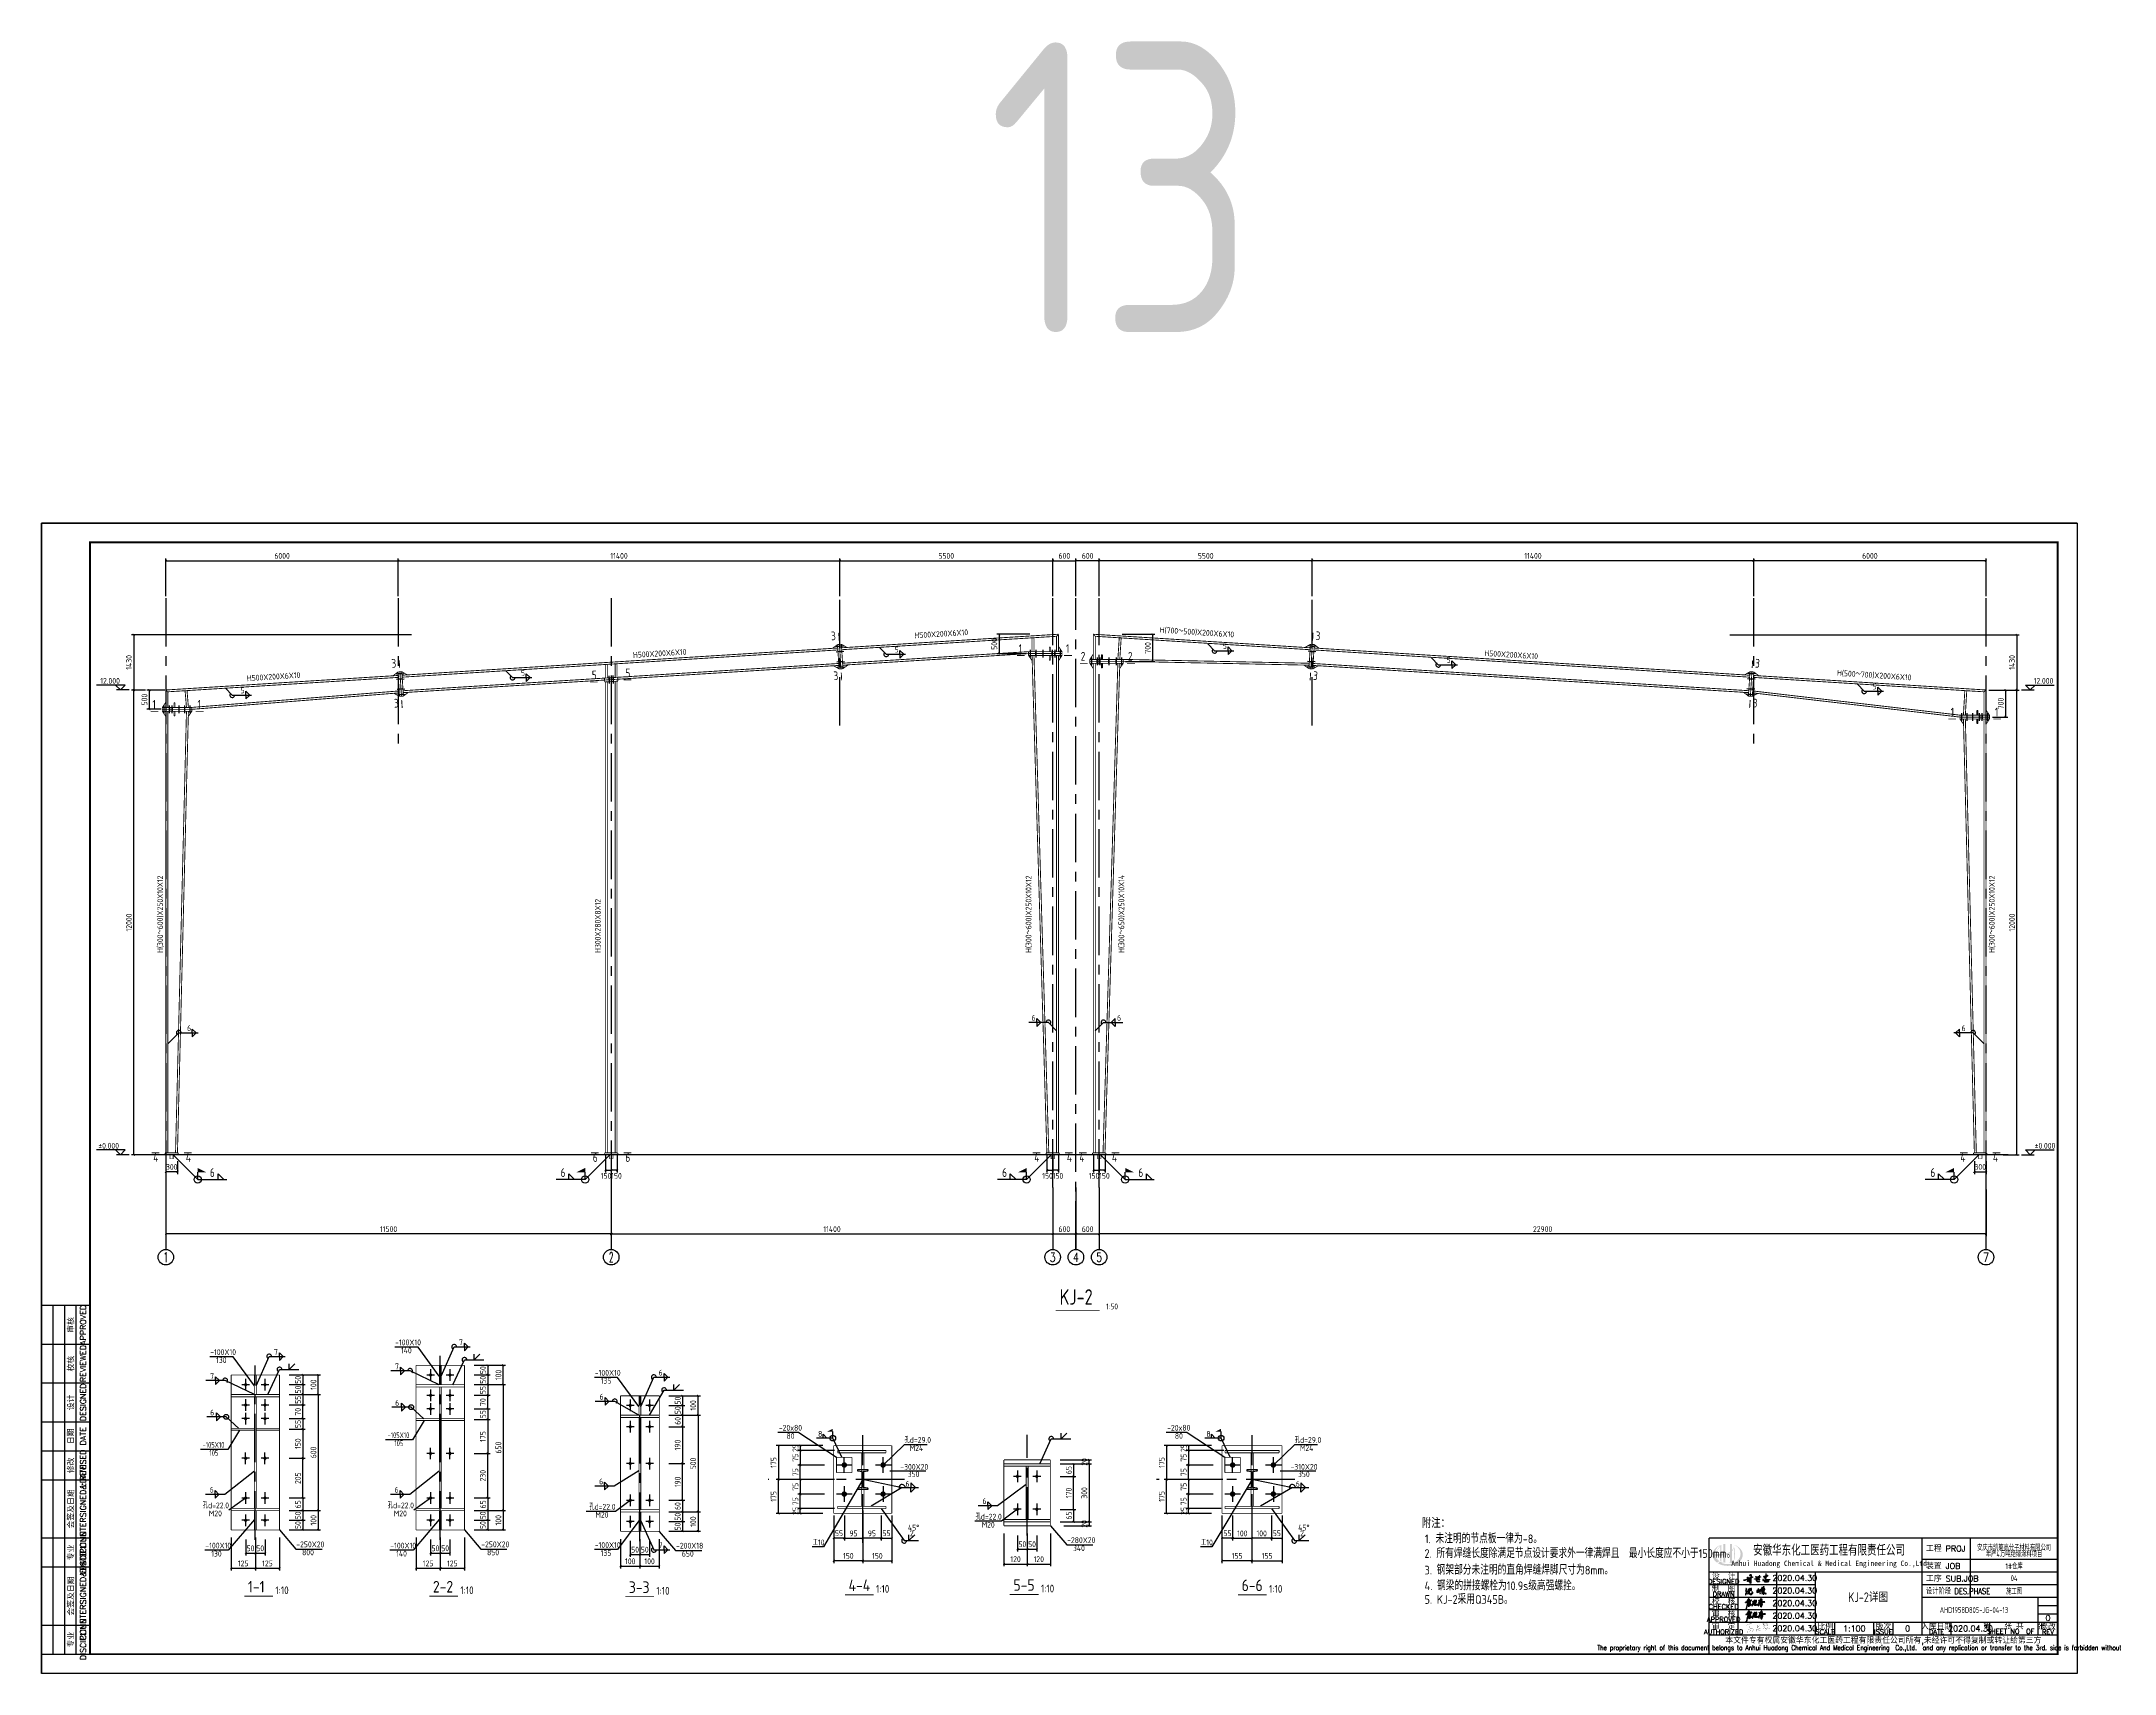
# Model space of a CAD drawing. Header units: millimetres. Extents: x 865490 to 879904, y 39442 to 44891.
# Drawn here: x 877565 to 878635, y 39450 to 40293 of the extents above; entities that cross this region are included whole.
import ezdxf
from ezdxf.enums import TextEntityAlignment as Align

# ---------------------------------------------------------------- set-up
doc = ezdxf.new("R2010")
doc.units = ezdxf.units.MM
doc.header["$LTSCALE"] = 1000
doc.header["$MEASUREMENT"] = 0
for name, pattern in [('2', [11.4, 9, -0.9, 0.6, -0.9]), ('CENTER', [2, 1.25, -0.25, 0.25, -0.25]), ('DASH', [0.35, 0.25, -0.1]), ('DOTE', [2.42, 2, -0.2, 0.02, -0.2])]:
    doc.linetypes.add(name, pattern=pattern)
for name, color, linetype in [('10', 7, 'Continuous'), ('1000', 2, 'Continuous'), ('114', 2, 'Continuous'), ('116', 1, 'Continuous'), ('14', 2, 'Continuous'), ('1530', 253, 'Continuous'), ('1534', 7, 'Continuous'), ('20', 2, 'Continuous'), ('AXIS', 3, 'Continuous'), ('AXIS_TEXT', 7, 'Continuous'), ('CON', 3, 'Continuous'), ('DIM', 7, 'Continuous'), ('DOTE', 1, 'DOTE'), ('HATCH', 8, 'Continuous'), ('M_Prof', 2, 'Continuous'), ('Prof', 2, 'Continuous'), ('PUB_TEXT', 7, 'Continuous'), ('中文', 7, 'Continuous'), ('尺寸标注', 7, 'Continuous'), ('柱子', 8, 'Continuous'), ('标准截面(白色)', 7, 'Continuous'), ('梁集中标注', 2, 'Continuous'), ('焊缝标注', 3, 'Continuous'), ('编号标注', 253, 'Continuous'), ('螺栓孔标注', 253, 'Continuous'), ('轴线', 253, '2'), ('钢板标注', 253, 'Continuous')]:
    doc.layers.add(name, color=color, linetype=linetype)
doc.styles.add('_TCH_AXIS', font='COMPLEX', dxfattribs={"bigfont": 'GBCBIG'})
doc.styles.add('COMPLEX', font='COMPLEX')
doc.styles.add('ECEC_TK', font='txt_l.shx', dxfattribs={"bigfont": 'hztxt_l.shx'})
doc.styles.add('ECEC_TQ', font='txt_l.shx', dxfattribs={"bigfont": 'hztxt_l.shx'})
doc.styles.add('ECEC_TQ_S', font='')
doc.styles.add('GBHZ', font='gbenor.shx', dxfattribs={"width": 0.9, "bigfont": 'gbcbig.shx'})
doc.styles.add('TS', font='tssdeng.shx', dxfattribs={"width": 0.8, "height": 2.5, "bigfont": 'tssdchn.shx'})
doc.styles.add('TSSD_REIN', font='tssdeng.shx', dxfattribs={"width": 0.7, "bigfont": 'tssdchn.shx'})
doc.styles.get('ECEC_TQ_S').set_extended_font_data('SimSun')
doc.dimstyles.new('Y10', dxfattribs={"dimscale": 0, "dimtxt": 3, "dimasz": 0.01, "dimexe": 1.2, "dimexo": 1, "dimgap": 1, "dimtad": 1, "dimdec": 0, "dimlfac": 10, "dimzin": 0, "dimdsep": 46, "dimtxsty": 'GBHZ', "dimblk1": 'DX', "dimblk2": 'DX', "dimsah": 1, "dimcen": 0.09, "dimdle": 1, "dimadec": 0, "dimazin": 0, "dimtfac": 1, "dimtdec": 0, "dimtix": 1, "dimtmove": 2, "dimatfit": 3, "dimldrblk": 'DX', "dimfxl": 0, "dimtolj": 1, "dimtzin": 0, "dimarcsym": 0})
doc.dimstyles.new('Y50', dxfattribs={"dimscale": 0, "dimtxt": 3, "dimasz": 0.01, "dimexe": 1.2, "dimexo": 1, "dimgap": 1, "dimtad": 1, "dimdec": 0, "dimlfac": 50, "dimzin": 0, "dimdsep": 46, "dimtxsty": 'GBHZ', "dimblk1": 'DX', "dimblk2": 'DX', "dimsah": 1, "dimcen": 0.09, "dimdle": 1, "dimadec": 0, "dimazin": 0, "dimtfac": 1, "dimtdec": 0, "dimtix": 1, "dimtmove": 2, "dimatfit": 3, "dimldrblk": 'DX', "dimfxl": 0, "dimtolj": 1, "dimtzin": 0, "dimarcsym": 0})

# ---------------------------------------------------------------- blocks, each defined once
blk = doc.blocks.new('DX')
at = {"color": 0, "linetype": 'ByBlock', "const_width": 40}
blk.add_lwpolyline([(-54, -51), (46, 49)], dxfattribs=at)
blk = doc.blocks.new('*D693')
at = {"layer": 'Defpoints', "color": 0, "linetype": 'ByBlock', "transparency": 16777216}
for p in [(877692.1, 39604.1, -3), (877691.8, 39599.1, -3), (877699.8, 39599.1)]:
    blk.add_point(p, dxfattribs=at)
at = {"layer": 'DIM', "color": 0, "linetype": 'ByBlock', "lineweight": -2, "transparency": 16777216}
for p, q in [((877693.1, 39604.1), (877701, 39604.1)), ((877699.8, 39604), (877699.8, 39599.1)), ((877692.8, 39599.1), (877701, 39599.1))]:
    blk.add_line(p, q, dxfattribs=at)
at = {"layer": 'DIM', "color": 0, "linetype": 'ByBlock', "lineweight": -2, "transparency": 16777216, "xscale": 0.01, "yscale": 0.01, "zscale": 0.01}
for p, rotation in [((877699.8, 39604.1), 90), ((877699.8, 39599.1), 270)]:
    blk.add_blockref('DX', p, dxfattribs=dict(at, rotation=rotation))
at = {"layer": 'DIM', "color": 0, "linetype": 'ByBlock', "transparency": 16777216, "insert": (877697.3, 39601.6), "char_height": 3, "attachment_point": 5, "rotation": 90, "style": 'GBHZ'}
blk.add_mtext('\\A1;50', dxfattribs=at)
blk = doc.blocks.new('*D694')
at = {"layer": 'Defpoints', "color": 0, "linetype": 'ByBlock', "transparency": 16777216}
for p in [(877691.8, 39599.1, -3), (877691.8, 39594.1, -3), (877699.8, 39594.1)]:
    blk.add_point(p, dxfattribs=at)
at = {"layer": 'DIM', "color": 0, "linetype": 'ByBlock', "lineweight": -2, "transparency": 16777216}
for p, q in [((877692.8, 39599.1), (877701, 39599.1)), ((877692.8, 39594.1), (877701, 39594.1)), ((877699.8, 39599), (877699.8, 39594.1))]:
    blk.add_line(p, q, dxfattribs=at)
at = {"layer": 'DIM', "color": 0, "linetype": 'ByBlock', "lineweight": -2, "transparency": 16777216, "xscale": 0.01, "yscale": 0.01, "zscale": 0.01}
for p, rotation in [((877699.8, 39599.1), 90), ((877699.8, 39594.1), 270)]:
    blk.add_blockref('DX', p, dxfattribs=dict(at, rotation=rotation))
at = {"layer": 'DIM', "color": 0, "linetype": 'ByBlock', "transparency": 16777216, "insert": (877697.3, 39596.6), "char_height": 3, "attachment_point": 5, "rotation": 90, "style": 'GBHZ'}
blk.add_mtext('\\A1;50', dxfattribs=at)
blk = doc.blocks.new('*D695')
at = {"layer": 'Defpoints', "color": 0, "linetype": 'ByBlock', "transparency": 16777216}
for p in [(877691.8, 39594.1, -3), (877691.8, 39588.6), (877699.8, 39588.6)]:
    blk.add_point(p, dxfattribs=at)
at = {"layer": 'DIM', "color": 0, "linetype": 'ByBlock', "lineweight": -2, "transparency": 16777216}
for p, q in [((877692.8, 39594.1), (877701, 39594.1)), ((877699.8, 39594), (877699.8, 39588.6)), ((877692.8, 39588.6), (877701, 39588.6))]:
    blk.add_line(p, q, dxfattribs=at)
at = {"layer": 'DIM', "color": 0, "linetype": 'ByBlock', "lineweight": -2, "transparency": 16777216, "xscale": 0.01, "yscale": 0.01, "zscale": 0.01}
for p, rotation in [((877699.8, 39594.1), 90), ((877699.8, 39588.6), 270)]:
    blk.add_blockref('DX', p, dxfattribs=dict(at, rotation=rotation))
at = {"layer": 'DIM', "color": 0, "linetype": 'ByBlock', "transparency": 16777216, "insert": (877697.3, 39591.3), "char_height": 3, "attachment_point": 5, "rotation": 90, "style": 'GBHZ'}
blk.add_mtext('\\A1;55', dxfattribs=at)
blk = doc.blocks.new('*D696')
at = {"layer": 'Defpoints', "color": 0, "linetype": 'ByBlock', "transparency": 16777216}
for p in [(877691.8, 39540.6, -3), (877691.8, 39534.1, -3), (877699.8, 39534.1)]:
    blk.add_point(p, dxfattribs=at)
at = {"layer": 'DIM', "color": 0, "linetype": 'ByBlock', "lineweight": -2, "transparency": 16777216}
for p, q in [((877692.8, 39540.6), (877701, 39540.6)), ((877699.8, 39540.5), (877699.8, 39534.1)), ((877692.8, 39534.1), (877701, 39534.1))]:
    blk.add_line(p, q, dxfattribs=at)
at = {"layer": 'DIM', "color": 0, "linetype": 'ByBlock', "lineweight": -2, "transparency": 16777216, "xscale": 0.01, "yscale": 0.01, "zscale": 0.01}
for p, rotation in [((877699.8, 39540.6), 90), ((877699.8, 39534.1), 270)]:
    blk.add_blockref('DX', p, dxfattribs=dict(at, rotation=rotation))
at = {"layer": 'DIM', "color": 0, "linetype": 'ByBlock', "transparency": 16777216, "insert": (877697.3, 39537.3), "char_height": 3, "attachment_point": 5, "rotation": 90, "style": 'GBHZ'}
blk.add_mtext('\\A1;65', dxfattribs=at)
blk = doc.blocks.new('*D697')
at = {"layer": 'Defpoints', "color": 0, "linetype": 'ByBlock', "transparency": 16777216}
for p in [(877691.8, 39534.1, -3), (877691.8, 39529.1, -3), (877699.8, 39529.1)]:
    blk.add_point(p, dxfattribs=at)
at = {"layer": 'DIM', "color": 0, "linetype": 'ByBlock', "lineweight": -2, "transparency": 16777216}
for p, q in [((877692.8, 39534.1), (877701, 39534.1)), ((877692.8, 39529.1), (877701, 39529.1)), ((877699.8, 39534), (877699.8, 39529.1))]:
    blk.add_line(p, q, dxfattribs=at)
at = {"layer": 'DIM', "color": 0, "linetype": 'ByBlock', "lineweight": -2, "transparency": 16777216, "xscale": 0.01, "yscale": 0.01, "zscale": 0.01}
for p, rotation in [((877699.8, 39534.1), 90), ((877699.8, 39529.1), 270)]:
    blk.add_blockref('DX', p, dxfattribs=dict(at, rotation=rotation))
at = {"layer": 'DIM', "color": 0, "linetype": 'ByBlock', "transparency": 16777216, "insert": (877697.3, 39531.6), "char_height": 3, "attachment_point": 5, "rotation": 90, "style": 'GBHZ'}
blk.add_mtext('\\A1;50', dxfattribs=at)
blk = doc.blocks.new('*D698')
at = {"layer": 'Defpoints', "color": 0, "linetype": 'ByBlock', "transparency": 16777216}
for p in [(877691.8, 39529.1, -3), (877691.8, 39524.1, -3), (877699.8, 39524.1)]:
    blk.add_point(p, dxfattribs=at)
at = {"layer": 'DIM', "color": 0, "linetype": 'ByBlock', "lineweight": -2, "transparency": 16777216}
for p, q in [((877692.8, 39529.1), (877701, 39529.1)), ((877699.8, 39529), (877699.8, 39524.1)), ((877692.8, 39524.1), (877701, 39524.1))]:
    blk.add_line(p, q, dxfattribs=at)
at = {"layer": 'DIM', "color": 0, "linetype": 'ByBlock', "lineweight": -2, "transparency": 16777216, "xscale": 0.01, "yscale": 0.01, "zscale": 0.01}
for p, rotation in [((877699.8, 39529.1), 90), ((877699.8, 39524.1), 270)]:
    blk.add_blockref('DX', p, dxfattribs=dict(at, rotation=rotation))
at = {"layer": 'DIM', "color": 0, "linetype": 'ByBlock', "transparency": 16777216, "insert": (877697.3, 39526.6), "char_height": 3, "attachment_point": 5, "rotation": 90, "style": 'GBHZ'}
blk.add_mtext('\\A1;50', dxfattribs=at)
blk = doc.blocks.new('*D699')
at = {"layer": 'Defpoints', "color": 0, "linetype": 'ByBlock', "transparency": 16777216}
for p in [(877670.3, 39520.1, -3), (877675.3, 39520.1, -3), (877675.3, 39512.1)]:
    blk.add_point(p, dxfattribs=at)
at = {"layer": 'DIM', "color": 0, "linetype": 'ByBlock', "lineweight": -2, "transparency": 16777216}
for p, q in [((877670.3, 39519.1), (877670.3, 39510.9)), ((877675.3, 39519.1), (877675.3, 39510.9)), ((877670.3, 39512.1), (877675.3, 39512.1))]:
    blk.add_line(p, q, dxfattribs=at)
at = {"layer": 'DIM', "color": 0, "linetype": 'ByBlock', "lineweight": -2, "transparency": 16777216, "xscale": 0.01, "yscale": 0.01, "zscale": 0.01, "rotation": 180}
blk.add_blockref('DX', (877670.3, 39512.1), dxfattribs=at)
at = {"layer": 'DIM', "color": 0, "linetype": 'ByBlock', "lineweight": -2, "transparency": 16777216, "xscale": 0.01, "yscale": 0.01, "zscale": 0.01}
blk.add_blockref('DX', (877675.3, 39512.1), dxfattribs=at)
at = {"layer": 'DIM', "color": 0, "linetype": 'ByBlock', "transparency": 16777216, "insert": (877672.8, 39514.6), "char_height": 3, "attachment_point": 5, "style": 'GBHZ'}
blk.add_mtext('\\A1;50', dxfattribs=at)
blk = doc.blocks.new('*D700')
at = {"layer": 'Defpoints', "color": 0, "linetype": 'ByBlock', "transparency": 16777216}
for p in [(877675.3, 39520.1, -3), (877680.3, 39520.1, -3), (877680.3, 39512.1)]:
    blk.add_point(p, dxfattribs=at)
at = {"layer": 'DIM', "color": 0, "linetype": 'ByBlock', "lineweight": -2, "transparency": 16777216}
for p, q in [((877675.3, 39519.1), (877675.3, 39510.9)), ((877680.3, 39519.1), (877680.3, 39510.9)), ((877675.3, 39512.1), (877680.3, 39512.1))]:
    blk.add_line(p, q, dxfattribs=at)
at = {"layer": 'DIM', "color": 0, "linetype": 'ByBlock', "lineweight": -2, "transparency": 16777216, "xscale": 0.01, "yscale": 0.01, "zscale": 0.01, "rotation": 180}
blk.add_blockref('DX', (877675.3, 39512.1), dxfattribs=at)
at = {"layer": 'DIM', "color": 0, "linetype": 'ByBlock', "lineweight": -2, "transparency": 16777216, "xscale": 0.01, "yscale": 0.01, "zscale": 0.01}
blk.add_blockref('DX', (877680.3, 39512.1), dxfattribs=at)
at = {"layer": 'DIM', "color": 0, "linetype": 'ByBlock', "transparency": 16777216, "insert": (877677.8, 39514.6), "char_height": 3, "attachment_point": 5, "style": 'GBHZ'}
blk.add_mtext('\\A1;50', dxfattribs=at)
blk = doc.blocks.new('*D701')
at = {"layer": 'Defpoints', "color": 0, "linetype": 'ByBlock', "transparency": 16777216}
for p in [(877662.8, 39521.1, -3), (877675.3, 39521.1, -3), (877675.3, 39504.3)]:
    blk.add_point(p, dxfattribs=at)
at = {"layer": 'DIM', "color": 0, "linetype": 'ByBlock', "lineweight": -2, "transparency": 16777216}
for p, q in [((877662.8, 39520.1), (877662.8, 39503.1)), ((877675.3, 39520.1), (877675.3, 39503.1)), ((877662.8, 39504.3), (877675.3, 39504.3))]:
    blk.add_line(p, q, dxfattribs=at)
at = {"layer": 'DIM', "color": 0, "linetype": 'ByBlock', "lineweight": -2, "transparency": 16777216, "xscale": 0.01, "yscale": 0.01, "zscale": 0.01, "rotation": 180}
blk.add_blockref('DX', (877662.8, 39504.3), dxfattribs=at)
at = {"layer": 'DIM', "color": 0, "linetype": 'ByBlock', "lineweight": -2, "transparency": 16777216, "xscale": 0.01, "yscale": 0.01, "zscale": 0.01}
blk.add_blockref('DX', (877675.3, 39504.3), dxfattribs=at)
at = {"layer": 'DIM', "color": 0, "linetype": 'ByBlock', "transparency": 16777216, "insert": (877669, 39506.8), "char_height": 3, "attachment_point": 5, "style": 'GBHZ'}
blk.add_mtext('\\A1;125', dxfattribs=at)
blk = doc.blocks.new('*D702')
at = {"layer": 'Defpoints', "color": 0, "linetype": 'ByBlock', "transparency": 16777216}
for p in [(877675.3, 39521.1, -3), (877687.8, 39521.1, -3), (877687.8, 39504.3)]:
    blk.add_point(p, dxfattribs=at)
at = {"layer": 'DIM', "color": 0, "linetype": 'ByBlock', "lineweight": -2, "transparency": 16777216}
for p, q in [((877675.3, 39520.1), (877675.3, 39503.1)), ((877687.8, 39520.1), (877687.8, 39503.1)), ((877675.3, 39504.3), (877687.8, 39504.3))]:
    blk.add_line(p, q, dxfattribs=at)
at = {"layer": 'DIM', "color": 0, "linetype": 'ByBlock', "lineweight": -2, "transparency": 16777216, "xscale": 0.01, "yscale": 0.01, "zscale": 0.01, "rotation": 180}
blk.add_blockref('DX', (877675.3, 39504.3), dxfattribs=at)
at = {"layer": 'DIM', "color": 0, "linetype": 'ByBlock', "lineweight": -2, "transparency": 16777216, "xscale": 0.01, "yscale": 0.01, "zscale": 0.01}
blk.add_blockref('DX', (877687.8, 39504.3), dxfattribs=at)
at = {"layer": 'DIM', "color": 0, "linetype": 'ByBlock', "transparency": 16777216, "insert": (877681.5, 39506.8), "char_height": 3, "attachment_point": 5, "style": 'GBHZ'}
blk.add_mtext('\\A1;125', dxfattribs=at)
blk = doc.blocks.new('*D703')
at = {"layer": 'Defpoints', "color": 0, "linetype": 'ByBlock', "transparency": 16777216}
for p in [(877699.8, 39594.1, -3), (877691.8, 39534.1, -3), (877707.8, 39534.1)]:
    blk.add_point(p, dxfattribs=at)
at = {"layer": 'DIM', "color": 0, "linetype": 'ByBlock', "lineweight": -2, "transparency": 16777216}
for p, q in [((877700.8, 39594.1), (877709, 39594.1)), ((877707.8, 39594), (877707.8, 39534.1)), ((877692.8, 39534.1), (877709, 39534.1))]:
    blk.add_line(p, q, dxfattribs=at)
at = {"layer": 'DIM', "color": 0, "linetype": 'ByBlock', "lineweight": -2, "transparency": 16777216, "xscale": 0.01, "yscale": 0.01, "zscale": 0.01}
for p, rotation in [((877707.8, 39594.1), 90), ((877707.8, 39534.1), 270)]:
    blk.add_blockref('DX', p, dxfattribs=dict(at, rotation=rotation))
at = {"layer": 'DIM', "color": 0, "linetype": 'ByBlock', "transparency": 16777216, "insert": (877705.3, 39564.1), "char_height": 3, "attachment_point": 5, "rotation": 90, "style": 'GBHZ'}
blk.add_mtext('\\A1;600', dxfattribs=at)
blk = doc.blocks.new('*D704')
at = {"layer": 'Defpoints', "color": 0, "linetype": 'ByBlock', "transparency": 16777216}
for p in [(877692.8, 39534.1), (877693.8, 39524.1), (877707.8, 39524.1)]:
    blk.add_point(p, dxfattribs=at)
at = {"layer": 'DIM', "color": 0, "linetype": 'ByBlock', "lineweight": -2, "transparency": 16777216}
for p, q in [((877693.8, 39534.1), (877709, 39534.1)), ((877707.8, 39534), (877707.8, 39524.1)), ((877694.8, 39524.1), (877709, 39524.1))]:
    blk.add_line(p, q, dxfattribs=at)
at = {"layer": 'DIM', "color": 0, "linetype": 'ByBlock', "lineweight": -2, "transparency": 16777216, "xscale": 0.01, "yscale": 0.01, "zscale": 0.01}
for p, rotation in [((877707.8, 39534.1), 90), ((877707.8, 39524.1), 270)]:
    blk.add_blockref('DX', p, dxfattribs=dict(at, rotation=rotation))
at = {"layer": 'DIM', "color": 0, "linetype": 'ByBlock', "transparency": 16777216, "insert": (877705.3, 39529.1), "char_height": 3, "attachment_point": 5, "rotation": 90, "style": 'GBHZ'}
blk.add_mtext('\\A1;100', dxfattribs=at)
blk = doc.blocks.new('*D705')
at = {"layer": 'Defpoints', "color": 0, "linetype": 'ByBlock', "transparency": 16777216}
for p in [(877691.8, 39604.1, -3), (877707.8, 39604.1), (877692.8, 39594.1)]:
    blk.add_point(p, dxfattribs=at)
at = {"layer": 'DIM', "color": 0, "linetype": 'ByBlock', "lineweight": -2, "transparency": 16777216}
for p, q in [((877692.8, 39604.1), (877709, 39604.1)), ((877707.8, 39594.1), (877707.8, 39604)), ((877693.8, 39594.1), (877709, 39594.1))]:
    blk.add_line(p, q, dxfattribs=at)
at = {"layer": 'DIM', "color": 0, "linetype": 'ByBlock', "lineweight": -2, "transparency": 16777216, "xscale": 0.01, "yscale": 0.01, "zscale": 0.01}
for p, rotation in [((877707.8, 39604.1), 90), ((877707.8, 39594.1), 270)]:
    blk.add_blockref('DX', p, dxfattribs=dict(at, rotation=rotation))
at = {"layer": 'DIM', "color": 0, "linetype": 'ByBlock', "transparency": 16777216, "insert": (877705.3, 39599.1), "char_height": 3, "attachment_point": 5, "rotation": 90, "style": 'GBHZ'}
blk.add_mtext('\\A1;100', dxfattribs=at)
blk = doc.blocks.new('*D706')
at = {"layer": 'Defpoints', "color": 0, "linetype": 'ByBlock', "transparency": 16777216}
for p in [(877691.8, 39561.1), (877699.8, 39561.1), (877691.8, 39540.6)]:
    blk.add_point(p, dxfattribs=at)
at = {"layer": 'DIM', "color": 0, "linetype": 'ByBlock', "lineweight": -2, "transparency": 16777216}
for p, q in [((877692.8, 39561.1), (877701, 39561.1)), ((877699.8, 39540.6), (877699.8, 39561)), ((877692.8, 39540.6), (877701, 39540.6))]:
    blk.add_line(p, q, dxfattribs=at)
at = {"layer": 'DIM', "color": 0, "linetype": 'ByBlock', "lineweight": -2, "transparency": 16777216, "xscale": 0.01, "yscale": 0.01, "zscale": 0.01}
for p, rotation in [((877699.8, 39561.1), 90), ((877699.8, 39540.6), 270)]:
    blk.add_blockref('DX', p, dxfattribs=dict(at, rotation=rotation))
at = {"layer": 'DIM', "color": 0, "linetype": 'ByBlock', "transparency": 16777216, "insert": (877697.3, 39550.8), "char_height": 3, "attachment_point": 5, "rotation": 90, "style": 'GBHZ'}
blk.add_mtext('\\A1;205', dxfattribs=at)
blk = doc.blocks.new('*D707')
at = {"layer": 'Defpoints', "color": 0, "linetype": 'ByBlock', "transparency": 16777216}
for p in [(877691.8, 39588.6), (877691.8, 39581.6, -3), (877699.8, 39588.6)]:
    blk.add_point(p, dxfattribs=at)
at = {"layer": 'DIM', "color": 0, "linetype": 'ByBlock', "lineweight": -2, "transparency": 16777216}
for p, q in [((877692.8, 39588.6), (877701, 39588.6)), ((877692.8, 39581.6), (877701, 39581.6)), ((877699.8, 39581.6), (877699.8, 39588.5))]:
    blk.add_line(p, q, dxfattribs=at)
at = {"layer": 'DIM', "color": 0, "linetype": 'ByBlock', "lineweight": -2, "transparency": 16777216, "xscale": 0.01, "yscale": 0.01, "zscale": 0.01}
for p, rotation in [((877699.8, 39588.6), 90), ((877699.8, 39581.6), 270)]:
    blk.add_blockref('DX', p, dxfattribs=dict(at, rotation=rotation))
at = {"layer": 'DIM', "color": 0, "linetype": 'ByBlock', "transparency": 16777216, "insert": (877697.3, 39585.1), "char_height": 3, "attachment_point": 5, "rotation": 90, "style": 'GBHZ'}
blk.add_mtext('\\A1;70', dxfattribs=at)
blk = doc.blocks.new('*D708')
at = {"layer": 'Defpoints', "color": 0, "linetype": 'ByBlock', "transparency": 16777216}
for p in [(877691.8, 39581.6, -3), (877691.8, 39576.1), (877699.8, 39576.1)]:
    blk.add_point(p, dxfattribs=at)
at = {"layer": 'DIM', "color": 0, "linetype": 'ByBlock', "lineweight": -2, "transparency": 16777216}
for p, q in [((877692.8, 39581.6), (877701, 39581.6)), ((877699.8, 39581.5), (877699.8, 39576.1)), ((877692.8, 39576.1), (877701, 39576.1))]:
    blk.add_line(p, q, dxfattribs=at)
at = {"layer": 'DIM', "color": 0, "linetype": 'ByBlock', "lineweight": -2, "transparency": 16777216, "xscale": 0.01, "yscale": 0.01, "zscale": 0.01}
for p, rotation in [((877699.8, 39581.6), 90), ((877699.8, 39576.1), 270)]:
    blk.add_blockref('DX', p, dxfattribs=dict(at, rotation=rotation))
at = {"layer": 'DIM', "color": 0, "linetype": 'ByBlock', "transparency": 16777216, "insert": (877697.3, 39578.8), "char_height": 3, "attachment_point": 5, "rotation": 90, "style": 'GBHZ'}
blk.add_mtext('\\A1;55', dxfattribs=at)
blk = doc.blocks.new('*D691')
at = {"layer": 'Defpoints', "color": 0, "linetype": 'ByBlock', "transparency": 16777216}
for p in [(877691.8, 39576.1, -3), (877691.8, 39561.1), (877699.8, 39561.1)]:
    blk.add_point(p, dxfattribs=at)
at = {"layer": 'DIM', "color": 0, "linetype": 'ByBlock', "lineweight": -2, "transparency": 16777216}
for p, q in [((877692.8, 39576.1), (877701, 39576.1)), ((877699.8, 39576), (877699.8, 39561.1)), ((877692.8, 39561.1), (877701, 39561.1))]:
    blk.add_line(p, q, dxfattribs=at)
at = {"layer": 'DIM', "color": 0, "linetype": 'ByBlock', "lineweight": -2, "transparency": 16777216, "xscale": 0.01, "yscale": 0.01, "zscale": 0.01}
for p, rotation in [((877699.8, 39576.1), 90), ((877699.8, 39561.1), 270)]:
    blk.add_blockref('DX', p, dxfattribs=dict(at, rotation=rotation))
at = {"layer": 'DIM', "color": 0, "linetype": 'ByBlock', "transparency": 16777216, "insert": (877697.3, 39568.6), "char_height": 3, "attachment_point": 5, "rotation": 90, "style": 'GBHZ'}
blk.add_mtext('\\A1;150', dxfattribs=at)
blk = doc.blocks.new('*D692')
at = {"color": 0, "lineweight": -2, "transparency": 16777216}
for p, q in [((877629.1, 39714.5), (877629.1, 39707.8)), ((877635.1, 39714.5), (877635.1, 39707.8)), ((877629.1, 39709), (877629, 39709)), ((877635.1, 39709), (877629.1, 39709)), ((877635.1, 39709), (877635.1, 39709))]:
    blk.add_line(p, q, dxfattribs=at)
at = {"layer": 'Defpoints', "color": 0, "transparency": 16777216}
for p in [(877629.1, 39715.5), (877635.1, 39715.5), (877629.1, 39709)]:
    blk.add_point(p, dxfattribs=at)
at = {"color": 0, "lineweight": -2, "transparency": 16777216, "xscale": 0.01, "yscale": 0.01, "zscale": 0.01}
blk.add_blockref('DX', (877629.1, 39709), dxfattribs=at)
at = {"color": 0, "lineweight": -2, "transparency": 16777216, "xscale": 0.01, "yscale": 0.01, "zscale": 0.01, "rotation": 180}
blk.add_blockref('DX', (877635.1, 39709), dxfattribs=at)
at = {"color": 0, "transparency": 16777216, "insert": (877632.1, 39711.5), "char_height": 3, "attachment_point": 5, "style": 'GBHZ'}
blk.add_mtext('\\A1;300', dxfattribs=at)
blk = doc.blocks.new('A$C744C32FA')
at = {"const_width": 30}
for points in [[(-2326, 582), (-2064, 692), (-1816, 796), (-1490, 848), (-1270, 844)], [(-1936, 1093), (-1737, 1077), (-1648, 1041), (-1810, 905)], [(-1731, 663), (-1881, 583), (-1870, 98)], [(-1827, 396), (-1624, 407), (-1683, 178), (-1785, 172)], [(-164, 18), (-164, 609), (181, 609), (259, 574), (264, 359)], [(-164, 314), (-7, 353), (104, 403)], [(-134, 116), (-29, 188), (93, 237), (170, 221), (209, 331), (264, 359)], [(942, 898), (1107, 926), (1169, 977), (1294, 1000)], [(948, 580), (1073, 676), (1203, 739), (1357, 744), (1391, 773)], [(1507, 561), (1490, 391), (1400, 274), (1309, 157), (1214, 34), (1126, -80), (1076, -119)], [(1096, 313), (1232, 433), (1357, 563), (1402, 586)], [(1192, 881), (1164, 478), (1155, 349)], [(1369, -2), (1421, -24), (1477, -51)], [(1510, 451), (1603, 321), (1697, 211), (1854, 88), (1967, -1), (2044, -62), (2137, -96), (2323, -163), (2364, -162), (2404, -149), (2384, -156)], [(1530, 654), (1647, 720), (1785, 749), (1891, 785), (2007, 796)], [(1541, 978), (1734, 989), (1818, 1000), (1872, 989)], [(1603, 465), (1698, 528), (1794, 557), (1966, 568), (2003, 590)], [(1706, 987), (1698, 528)], [(-2108, -913), (-2158, -364), (-1863, -238), (-1491, -154), (-1069, -179), (-858, -255), (-909, -331), (-1198, -765)], [(-1677, -676), (-1677, -347)], [(-1677, -415), (-1452, -396), (-1441, -504), (-1677, -676)], [(-238, -177), (-238, -696)], [(-193, -327), (-59, -250), (154, -178), (450, -162), (558, -210), (534, -366), (450, -489), (346, -609)], [(-47, -485), (45, -414), (178, -350), (322, -338)], [(-3, -681), (142, -597), (326, -529), (398, -549)], [(1332, -239), (1431, -185), (1526, -163), (1671, -155), (1722, -174), (1703, -260), (1445, -564)]]:
    blk.add_lwpolyline(points, dxfattribs=at)
blk = doc.blocks.new('ZYC')
h = blk.add_hatch()
h.set_pattern_fill('ANSI31', color=256, scale=0.01, style=0)
h.paths.add_polyline_path([(0.191716, 0.193383), (0.190548, 0.202253), (0.193921, 0.209), (0.201718, 0.213388), (0.217472, 0.22272), (0.225169, 0.22774), (0.240061, 0.238394), (0.258667, 0.248519), (0.268004, 0.25352), (0.28674, 0.263401), (0.294628, 0.264902), (0.298717, 0.265243), (0.306745, 0.265068), (0.308789, 0.264548), (0.309735, 0.261709), (0.308412, 0.260067), (0.297475, 0.244701), (0.290436, 0.237662), (0.27507, 0.226725), (0.252355, 0.212968), (0.241647, 0.204333), (0.223391, 0.185047), (0.223622, 0.181464), (0.224421, 0.179466), (0.226725, 0.176712), (0.25062, 0.191577), (0.262092, 0.200013), (0.283406, 0.218389), (0.297409, 0.232393), (0.304411, 0.239395), (0.318415, 0.253398), (0.320906, 0.2583), (0.321641, 0.261237), (0.321749, 0.266735), (0.319516, 0.270611), (0.318508, 0.272625), (0.316748, 0.276738), (0.301969, 0.277631), (0.294072, 0.276555), (0.280072, 0.271736), (0.264068, 0.263734), (0.256066, 0.259733), (0.240061, 0.251731), (0.233868, 0.248283), (0.230965, 0.245742), (0.226725, 0.240061), (0.214987, 0.236586), (0.209117, 0.233284), (0.200051, 0.225058), (0.192716, 0.217722), (0.189048, 0.214055), (0.181713, 0.20672), (0.175712, 0.20672), (0.172711, 0.20672), (0.166709, 0.20672), (0.172241, 0.193666), (0.177845, 0.187261), (0.190049, 0.180046), (0.195383, 0.177379), (0.198051, 0.176045), (0.203385, 0.173378), (0.207386, 0.173378), (0.209387, 0.173378), (0.213388, 0.173378), (0.213388, 0.177379), (0.213388, 0.179379), (0.213388, 0.18338), (0.203895, 0.184399), (0.19865, 0.18682)], flags=17)
h.paths.add_polyline_path([(0.260067, 0.325083), (0.264264, 0.330433), (0.265218, 0.335201), (0.263401, 0.341754), (0.273403, 0.351757), (0.278405, 0.356758), (0.288407, 0.366761), (0.291736, 0.3701), (0.290871, 0.376157), (0.28674, 0.37843), (0.278712, 0.378605), (0.274623, 0.378265), (0.266735, 0.376763), (0.252423, 0.368751), (0.245056, 0.365067), (0.230059, 0.358425), (0.229248, 0.364334), (0.231514, 0.368865), (0.236727, 0.371762), (0.24131, 0.378456), (0.242225, 0.383948), (0.240061, 0.391767), (0.237394, 0.394434), (0.23606, 0.395768), (0.233393, 0.398435), (0.230812, 0.400649), (0.226589, 0.399804), (0.225058, 0.396768), (0.223796, 0.391416), (0.22476, 0.38756), (0.228392, 0.383431), (0.228282, 0.380033), (0.227931, 0.378275), (0.226725, 0.375096), (0.210128, 0.354559), (0.200583, 0.345014), (0.180046, 0.328417), (0.176798, 0.323736), (0.172234, 0.322025), (0.166709, 0.323416), (0.178469, 0.342442), (0.183551, 0.352606), (0.191716, 0.373429), (0.201873, 0.398707), (0.206875, 0.411378), (0.216722, 0.436778), (0.22205, 0.441004), (0.226849, 0.441964), (0.233393, 0.440113), (0.248453, 0.432139), (0.25582, 0.427786), (0.270069, 0.41844), (0.272101, 0.414456), (0.275664, 0.412674), (0.280072, 0.413439), (0.283545, 0.409176), (0.284465, 0.405498), (0.283406, 0.400102), (0.280739, 0.400102), (0.279405, 0.400102), (0.276738, 0.400102), (0.276738, 0.396101), (0.276738, 0.394101), (0.276738, 0.3901), (0.28136, 0.388617), (0.285266, 0.389733), (0.288407, 0.393434), (0.294513, 0.396574), (0.297302, 0.401595), (0.296743, 0.408438), (0.288829, 0.417849), (0.283914, 0.422062), (0.273403, 0.428443), (0.271371, 0.432428), (0.267808, 0.434209), (0.263401, 0.433444), (0.255242, 0.439075), (0.251443, 0.442528), (0.245063, 0.450115), (0.250169, 0.45385), (0.253741, 0.455041), (0.260067, 0.455117), (0.278071, 0.461118), (0.287073, 0.464119), (0.305078, 0.47012), (0.307079, 0.469454), (0.308079, 0.46912), (0.310079, 0.468453), (0.308047, 0.464468), (0.304484, 0.462687), (0.300077, 0.463452), (0.298029, 0.461617), (0.297467, 0.459366), (0.29841, 0.456784), (0.29992, 0.453737), (0.30418, 0.452885), (0.306745, 0.455117), (0.317554, 0.46467), (0.323777, 0.468819), (0.336753, 0.475122), (0.340537, 0.478163), (0.341693, 0.48221), (0.340087, 0.486791), (0.336555, 0.489096), (0.331527, 0.48742), (0.330085, 0.483457), (0.321138, 0.480474), (0.316169, 0.479764), (0.306745, 0.480123), (0.280007, 0.473028), (0.266668, 0.46936), (0.240061, 0.461785), (0.207415, 0.451644), (0.191305, 0.445603), (0.160041, 0.431777), (0.160041, 0.434445), (0.160041, 0.435778), (0.160041, 0.438446), (0.175951, 0.452059), (0.184342, 0.458436), (0.201718, 0.47012), (0.208786, 0.474159), (0.212013, 0.478769), (0.213388, 0.486791), (0.216455, 0.489686), (0.2192, 0.490602), (0.223391, 0.490125), (0.229399, 0.500791), (0.2324, 0.506125), (0.238394, 0.516799), (0.240292, 0.524601), (0.23989, 0.529424), (0.236727, 0.536804), (0.23122, 0.540793), (0.226675, 0.541702), (0.220056, 0.540138), (0.210721, 0.53547), (0.206053, 0.533136), (0.196717, 0.528469), (0.198138, 0.538459), (0.198805, 0.543461), (0.200051, 0.553475), (0.196461, 0.554633), (0.193383, 0.556809), (0.184756, 0.554008), (0.180368, 0.550816), (0.175045, 0.543472), (0.17106, 0.54144), (0.169278, 0.537877), (0.170044, 0.53347), (0.172586, 0.532424), (0.174961, 0.533017), (0.176712, 0.535137), (0.179281, 0.539518), (0.183438, 0.541299), (0.188382, 0.540138), (0.181593, 0.526145), (0.177529, 0.519371), (0.168376, 0.506796), (0.153706, 0.492126), (0.146371, 0.484791), (0.1317, 0.47012), (0.128502, 0.463222), (0.125929, 0.459914), (0.120031, 0.455117), (0.119718, 0.451241), (0.121465, 0.448329), (0.125032, 0.446781), (0.14237, 0.464119), (0.151039, 0.472788), (0.168376, 0.490125), (0.176855, 0.50538), (0.184361, 0.512491), (0.200051, 0.520133), (0.209619, 0.525556), (0.215731, 0.527084), (0.226725, 0.526802), (0.227399, 0.518581), (0.226187, 0.513733), (0.221723, 0.506796), (0.205052, 0.490125), (0.196717, 0.48179), (0.180046, 0.465119), (0.164681, 0.45382), (0.157012, 0.448152), (0.141703, 0.436778), (0.125543, 0.421827), (0.116221, 0.415266), (0.096691, 0.405104), (0.075353, 0.394434), (0.064683, 0.3891), (0.043344, 0.37843), (0.039561, 0.375389), (0.038404, 0.371342), (0.04001, 0.366761), (0.044025, 0.366183), (0.046402, 0.366579), (0.050013, 0.368428), (0.072366, 0.379063), (0.083391, 0.384742), (0.105027, 0.396768), (0.108068, 0.400552), (0.112115, 0.401708), (0.116697, 0.400102), (0.119301, 0.403486), (0.121159, 0.404972), (0.125032, 0.406771), (0.129622, 0.401536), (0.130984, 0.396997), (0.130033, 0.3901), (0.132416, 0.389778), (0.133821, 0.388841), (0.135035, 0.386766), (0.137361, 0.391613), (0.137763, 0.394832), (0.136702, 0.400102), (0.139084, 0.400424), (0.14049, 0.401361), (0.141703, 0.403437), (0.142311, 0.400158), (0.143727, 0.39827), (0.146704, 0.396768), (0.146704, 0.383431), (0.146704, 0.376763), (0.146704, 0.363426), (0.140696, 0.341072), (0.138346, 0.329655), (0.135035, 0.306745), (0.132367, 0.293408), (0.131034, 0.28674), (0.128366, 0.273403), (0.127033, 0.268069), (0.126366, 0.265401), (0.125032, 0.260067), (0.122365, 0.24673), (0.121031, 0.240061), (0.118364, 0.226725), (0.11356, 0.208243), (0.111552, 0.198873), (0.108361, 0.180046), (0.102725, 0.164542), (0.100682, 0.156368), (0.098359, 0.140036), (0.09169, 0.113362), (0.088356, 0.100026), (0.081688, 0.073352), (0.078954, 0.060999), (0.07691, 0.054867), (0.071685, 0.043344), (0.0677, 0.041312), (0.065919, 0.037749), (0.066684, 0.033342), (0.064309, 0.030053), (0.059994, 0.029334), (0.056681, 0.031675), (0.055039, 0.032998), (0.0522, 0.032051), (0.05168, 0.030008), (0.050619, 0.024737), (0.051021, 0.021518), (0.053347, 0.016671), (0.058015, 0.016671), (0.060349, 0.016671), (0.065017, 0.016671), (0.072748, 0.023017), (0.076093, 0.027477), (0.08002, 0.036676), (0.096852, 0.082021), (0.10329, 0.105741), (0.111695, 0.153373), (0.123489, 0.195437), (0.128188, 0.21692), (0.135035, 0.260067), (0.139151, 0.267954), (0.14028, 0.272845), (0.140036, 0.281739), (0.142036, 0.283739), (0.143037, 0.28474), (0.145037, 0.28674), (0.143542, 0.294629), (0.143202, 0.298717), (0.14337, 0.306745), (0.145753, 0.307067), (0.147158, 0.308004), (0.148371, 0.310079), (0.151852, 0.30332), (0.152939, 0.299332), (0.153373, 0.291741), (0.1596, 0.295381), (0.16241, 0.299597), (0.163375, 0.306745), (0.166043, 0.306745), (0.167376, 0.306745), (0.170044, 0.306745), (0.175842, 0.313591), (0.179298, 0.316701), (0.186714, 0.321749), (0.209947, 0.339025), (0.223075, 0.346279), (0.250064, 0.356758), (0.256309, 0.362147), (0.262023, 0.363575), (0.270069, 0.361759), (0.258066, 0.349756), (0.252065, 0.343755), (0.240061, 0.331752), (0.221278, 0.318573), (0.211941, 0.311904), (0.193383, 0.29841), (0.19135, 0.294425), (0.187788, 0.292643), (0.18338, 0.293408), (0.182047, 0.288074), (0.18138, 0.285406), (0.180046, 0.280072), (0.184714, 0.280072), (0.187048, 0.280072), (0.191716, 0.280072), (0.206195, 0.295761), (0.214909, 0.302731), (0.233393, 0.313414), (0.233393, 0.310079), (0.233393, 0.308412), (0.233393, 0.305078), (0.218728, 0.293893), (0.212196, 0.286272), (0.203385, 0.270069), (0.200631, 0.267765), (0.198634, 0.266966), (0.19505, 0.266735), (0.189666, 0.263481), (0.18728, 0.259664), (0.186714, 0.253398), (0.189781, 0.250503), (0.192527, 0.249588), (0.196717, 0.250064), (0.210088, 0.262029), (0.216756, 0.268031), (0.230059, 0.280072), (0.233393, 0.280072), (0.233393, 0.283406), (0.241741, 0.284611), (0.245996, 0.286029), (0.253398, 0.290074), (0.253398, 0.288741), (0.253398, 0.28674), (0.260067, 0.28674), (0.263401, 0.28674), (0.263401, 0.289407), (0.263401, 0.290741), (0.263401, 0.293408), (0.268765, 0.293057), (0.27265, 0.295276), (0.27507, 0.300077), (0.276013, 0.302659), (0.275451, 0.30491), (0.273403, 0.306745), (0.262225, 0.306789), (0.255894, 0.30481), (0.24673, 0.29841), (0.245088, 0.297087), (0.242248, 0.298033), (0.241729, 0.300077), (0.247981, 0.31079), (0.251728, 0.3159)])
h.paths.add_polyline_path([(0.172311, 0.351862), (0.151706, 0.320082), (0.148813, 0.335949), (0.149997, 0.345425), (0.156707, 0.360092), (0.156707, 0.372762), (0.156707, 0.379097), (0.156707, 0.391767), (0.151817, 0.400719), (0.150635, 0.406629), (0.151706, 0.416773), (0.165234, 0.42378), (0.172311, 0.426813), (0.186714, 0.431777), (0.191949, 0.436367), (0.196489, 0.437729), (0.203385, 0.436778), (0.200919, 0.423723), (0.198862, 0.417208), (0.193383, 0.405104), (0.180884, 0.369351)], flags=16)
h = blk.add_hatch()
h.set_pattern_fill('ANSI31', color=256, scale=0.01, style=0)
h.paths.add_polyline_path([(0.43011, 0.364093), (0.43011, 0.382765), (0.43011, 0.420108), (0.42674, 0.42542), (0.425073, 0.428087), (0.421775, 0.433444), (0.420561, 0.431369), (0.419156, 0.430432), (0.416773, 0.43011), (0.418678, 0.415427), (0.419679, 0.408091), (0.421775, 0.393434), (0.419006, 0.369579), (0.418668, 0.357391), (0.420108, 0.333419), (0.41744, 0.328084), (0.416107, 0.325417), (0.413439, 0.320082), (0.414054, 0.309347), (0.413343, 0.303662), (0.410105, 0.293408), (0.399991, 0.290918), (0.394373, 0.286237), (0.3901, 0.276738), (0.380676, 0.253935), (0.376645, 0.242177), (0.370095, 0.218389), (0.370095, 0.208387), (0.370095, 0.203385), (0.370095, 0.193383), (0.375842, 0.191199), (0.380817, 0.192305), (0.385099, 0.196717), (0.391767, 0.210054), (0.395101, 0.216722), (0.40177, 0.230059), (0.408931, 0.250792), (0.412599, 0.261129), (0.420108, 0.281739), (0.437767, 0.278859), (0.447218, 0.274133), (0.460118, 0.261734), (0.478724, 0.251609), (0.48806, 0.246608), (0.506796, 0.236727), (0.514554, 0.239101), (0.520234, 0.238155), (0.526802, 0.233393), (0.553475, 0.233393), (0.566812, 0.233393), (0.593485, 0.233393), (0.62211, 0.240615), (0.63627, 0.245335), (0.663503, 0.256732), (0.667504, 0.258733), (0.669505, 0.259733), (0.673506, 0.261734), (0.673506, 0.265068), (0.673506, 0.266735), (0.673506, 0.270069), (0.65194, 0.26343), (0.641248, 0.259755), (0.620159, 0.251731), (0.606822, 0.249064), (0.600154, 0.24773), (0.586817, 0.245063), (0.583483, 0.244396), (0.581816, 0.244062), (0.578481, 0.243396), (0.555142, 0.243396), (0.543472, 0.243396), (0.520133, 0.243396), (0.507672, 0.251585), (0.500819, 0.255011), (0.486791, 0.260067), (0.482384, 0.259302), (0.478821, 0.261083), (0.476789, 0.265068), (0.468212, 0.269419), (0.464099, 0.272162), (0.456784, 0.278405), (0.44933, 0.281676), (0.445738, 0.284191), (0.440113, 0.290074), (0.434588, 0.288683), (0.430024, 0.290394), (0.426776, 0.295076), (0.421963, 0.300651), (0.42138, 0.307062), (0.425109, 0.313414), (0.425389, 0.319104), (0.426579, 0.322279), (0.43011, 0.32675)])
h.paths.add_polyline_path([(0.403437, 0.278405), (0.406483, 0.276895), (0.407335, 0.272635), (0.405104, 0.270069), (0.400789, 0.261552), (0.399657, 0.256267), (0.400102, 0.24673), (0.39271, 0.233425), (0.389042, 0.226756), (0.381764, 0.213388), (0.381342, 0.220741), (0.38169, 0.224569), (0.383431, 0.231726), (0.387336, 0.251661), (0.391694, 0.261829)], flags=16)
h.paths.add_polyline_path([(0.588484, 0.380097), (0.597359, 0.395706), (0.599993, 0.405487), (0.600154, 0.423442), (0.602821, 0.427443), (0.604155, 0.429443), (0.606822, 0.433444), (0.609698, 0.450594), (0.610376, 0.459401), (0.610156, 0.476789), (0.598944, 0.481275), (0.592073, 0.482039), (0.580149, 0.480123), (0.570106, 0.473686), (0.564651, 0.470958), (0.553475, 0.466786), (0.532919, 0.449159), (0.522205, 0.440789), (0.500128, 0.425109), (0.49688, 0.420428), (0.492316, 0.418716), (0.486791, 0.420108), (0.491278, 0.43132), (0.492041, 0.438191), (0.490125, 0.450115), (0.494812, 0.458618), (0.496281, 0.463759), (0.496794, 0.473455), (0.499861, 0.47635), (0.502606, 0.477265), (0.506796, 0.476789), (0.506796, 0.471454), (0.506796, 0.468787), (0.506796, 0.463452), (0.509464, 0.463452), (0.510797, 0.463452), (0.513465, 0.463452), (0.515512, 0.465287), (0.516075, 0.467538), (0.515132, 0.47012), (0.510092, 0.473944), (0.508393, 0.479041), (0.510131, 0.485124), (0.507303, 0.490115), (0.504099, 0.492404), (0.498461, 0.49346), (0.488222, 0.480646), (0.484231, 0.472663), (0.480123, 0.456784), (0.480123, 0.446114), (0.480123, 0.44078), (0.480123, 0.43011), (0.479456, 0.426109), (0.479123, 0.424109), (0.478456, 0.420108), (0.476455, 0.408104), (0.475455, 0.402103), (0.473455, 0.3901), (0.476237, 0.379607), (0.477248, 0.374214), (0.478456, 0.363426), (0.481123, 0.342088), (0.482457, 0.331418), (0.485124, 0.310079), (0.485298, 0.298264), (0.487209, 0.291767), (0.49346, 0.281739), (0.496025, 0.279507), (0.500285, 0.280359), (0.501795, 0.283406), (0.503893, 0.285053), (0.503893, 0.288427), (0.501795, 0.290074), (0.499128, 0.306078), (0.497794, 0.31408), (0.495127, 0.330085), (0.489921, 0.35095), (0.488548, 0.361927), (0.488458, 0.383431), (0.486111, 0.392492), (0.486514, 0.398136), (0.490125, 0.406771), (0.501156, 0.411552), (0.506476, 0.415099), (0.515132, 0.423442), (0.518173, 0.427226), (0.52222, 0.428382), (0.526802, 0.426776), (0.528325, 0.424212), (0.526432, 0.420426), (0.523467, 0.420108), (0.523467, 0.406771), (0.526802, 0.406771), (0.526802, 0.410105), (0.528135, 0.410105), (0.528802, 0.410105), (0.530136, 0.410105), (0.530136, 0.3901), (0.530136, 0.380097), (0.530136, 0.360092), (0.528293, 0.359691), (0.5264, 0.361584), (0.526802, 0.363426), (0.523467, 0.363426), (0.523467, 0.336753), (0.528881, 0.328693), (0.530475, 0.323117), (0.530136, 0.313414), (0.528802, 0.313414), (0.526802, 0.313414), (0.526802, 0.283406), (0.526802, 0.270069), (0.524959, 0.270471), (0.523066, 0.268578), (0.523467, 0.266735), (0.520133, 0.266735), (0.520133, 0.253398), (0.522801, 0.253398), (0.524134, 0.253398), (0.526802, 0.253398), (0.525278, 0.250835), (0.527171, 0.247049), (0.530136, 0.24673), (0.530136, 0.249397), (0.530136, 0.250731), (0.530136, 0.253398), (0.532803, 0.253398), (0.534137, 0.253398), (0.536804, 0.253398), (0.536804, 0.283406), (0.536804, 0.303411), (0.543701, 0.304362), (0.54824, 0.303), (0.553475, 0.29841), (0.555117, 0.297087), (0.557957, 0.298033), (0.558476, 0.300077), (0.574642, 0.330198), (0.580858, 0.346774)])
h.paths.add_polyline_path([(0.540138, 0.37943), (0.540138, 0.400769), (0.540138, 0.443447), (0.544251, 0.445207), (0.546265, 0.446215), (0.550141, 0.448448), (0.558596, 0.455637), (0.56343, 0.458745), (0.57348, 0.463452), (0.582783, 0.469318), (0.589185, 0.470919), (0.600154, 0.47012), (0.600154, 0.462118), (0.600154, 0.458117), (0.600154, 0.450115), (0.591126, 0.428275), (0.587717, 0.416684), (0.583483, 0.393434), (0.583483, 0.395435), (0.583483, 0.396435), (0.583483, 0.398435), (0.582816, 0.396435), (0.582482, 0.395435), (0.581816, 0.393434), (0.576481, 0.37743), (0.573814, 0.369428), (0.568479, 0.353424), (0.563693, 0.335475), (0.560283, 0.326609), (0.551808, 0.310079), (0.549387, 0.31488), (0.545503, 0.317099), (0.540138, 0.316748), (0.541325, 0.320626), (0.540852, 0.323466), (0.538471, 0.32675), (0.535708, 0.32972), (0.536562, 0.33484), (0.540138, 0.336753)], flags=16)
h.paths.add_polyline_path([(0.526802, 0.393434), (0.520133, 0.393434), (0.520133, 0.383431), (0.518799, 0.383431), (0.518133, 0.383431), (0.516799, 0.383431), (0.515643, 0.375402), (0.516436, 0.370647), (0.520133, 0.363426), (0.523467, 0.363426), (0.523467, 0.366761), (0.524801, 0.366761), (0.525468, 0.366761), (0.526802, 0.366761)], flags=17)
h.paths.add_polyline_path([(0.526802, 0.406771), (0.523467, 0.406771), (0.523467, 0.410105), (0.520133, 0.410105), (0.518021, 0.403641), (0.517335, 0.400213), (0.516799, 0.393434), (0.526802, 0.393434)], flags=17)
h.paths.add_polyline_path([(0.520133, 0.273403), (0.517168, 0.273722), (0.515275, 0.277508), (0.516799, 0.280072), (0.515322, 0.280274), (0.514189, 0.279708), (0.513465, 0.278405), (0.509053, 0.274123), (0.507947, 0.269148), (0.510131, 0.263401), (0.5139, 0.263267), (0.516665, 0.260502), (0.516799, 0.256732), (0.520133, 0.256732)], flags=17)
h = blk.add_hatch()
h.set_pattern_fill('ANSI31', color=256, scale=0.01, style=0)
h.paths.add_polyline_path([(0.871345, 0.42887), (0.877014, 0.441542), (0.888561, 0.466786), (0.887043, 0.470041), (0.883569, 0.471431), (0.880225, 0.47012), (0.880225, 0.474121), (0.880225, 0.476122), (0.880225, 0.480123), (0.876842, 0.482728), (0.875355, 0.484586), (0.873557, 0.488458), (0.879788, 0.497952), (0.883563, 0.502415), (0.891895, 0.510131), (0.894109, 0.512712), (0.893264, 0.516935), (0.890228, 0.518466), (0.882117, 0.518604), (0.877851, 0.517893), (0.870223, 0.515132), (0.864821, 0.52111), (0.862839, 0.525469), (0.861887, 0.53347), (0.856662, 0.54685), (0.853994, 0.553519), (0.848551, 0.566812), (0.84612, 0.570258), (0.84256, 0.571445), (0.838548, 0.570146), (0.834376, 0.55897), (0.831649, 0.553515), (0.825211, 0.543472), (0.818543, 0.523467), (0.815209, 0.513465), (0.80854, 0.49346), (0.80654, 0.491459), (0.80554, 0.490459), (0.803539, 0.488458), (0.781826, 0.478132), (0.770242, 0.474043), (0.746858, 0.468453), (0.740671, 0.46563), (0.734812, 0.466802), (0.730187, 0.471787), (0.727621, 0.474019), (0.723362, 0.473167), (0.721851, 0.47012), (0.719419, 0.466675), (0.721173, 0.461415), (0.725186, 0.460118), (0.733628, 0.455915), (0.739244, 0.455113), (0.748525, 0.456784), (0.758528, 0.460118), (0.763529, 0.461785), (0.773531, 0.465119), (0.784076, 0.470453), (0.790119, 0.47223), (0.801872, 0.473455), (0.796442, 0.457016), (0.794098, 0.448645), (0.790202, 0.431777), (0.761914, 0.411004), (0.748191, 0.399958), (0.721851, 0.376763), (0.719546, 0.373426), (0.720255, 0.369169), (0.723519, 0.366761), (0.746674, 0.380799), (0.757642, 0.389367), (0.776866, 0.408438), (0.766118, 0.376456), (0.760783, 0.360452), (0.750192, 0.328417), (0.732723, 0.310244), (0.722265, 0.302226), (0.700179, 0.290074), (0.697284, 0.287008), (0.696369, 0.284262), (0.696845, 0.280072), (0.699684, 0.279157), (0.701079, 0.278459), (0.703513, 0.276738), (0.712713, 0.280665), (0.717172, 0.28401), (0.723519, 0.291741), (0.726659, 0.297847), (0.73168, 0.300636), (0.738522, 0.300077), (0.720634, 0.265553), (0.713177, 0.247249), (0.701846, 0.210054), (0.699024, 0.203867), (0.700195, 0.198008), (0.705181, 0.193383), (0.717185, 0.221389), (0.723187, 0.235393), (0.735188, 0.263401), (0.750469, 0.286767), (0.759738, 0.297752), (0.7802, 0.316748), (0.7802, 0.32675), (0.776866, 0.32675), (0.763667, 0.311956), (0.756997, 0.304619), (0.743524, 0.290074), (0.744225, 0.299963), (0.746137, 0.305318), (0.751859, 0.313414), (0.758927, 0.317452), (0.762153, 0.322062), (0.763529, 0.330085), (0.767936, 0.329319), (0.771499, 0.331101), (0.773531, 0.335086), (0.781822, 0.339679), (0.785726, 0.342873), (0.791869, 0.35009), (0.796661, 0.349308), (0.799884, 0.350229), (0.803539, 0.353424), (0.803539, 0.356091), (0.803539, 0.357425), (0.803539, 0.360092), (0.807755, 0.360184), (0.810113, 0.36097), (0.813542, 0.363426), (0.813542, 0.366761), (0.810207, 0.366761), (0.810207, 0.369428), (0.810207, 0.370762), (0.810207, 0.373429), (0.812875, 0.373429), (0.814208, 0.373429), (0.816876, 0.373429), (0.815817, 0.378825), (0.816736, 0.382503), (0.82021, 0.386766), (0.822877, 0.386766), (0.824211, 0.386766), (0.826878, 0.386766), (0.825691, 0.390644), (0.826165, 0.393484), (0.828545, 0.396768), (0.829759, 0.394693), (0.831164, 0.393756), (0.833547, 0.393434), (0.833547, 0.396101), (0.833547, 0.397435), (0.833547, 0.400102), (0.836881, 0.400102), (0.836881, 0.396768), (0.838724, 0.396367), (0.840617, 0.39826), (0.840215, 0.400102), (0.843549, 0.400102), (0.843549, 0.396768), (0.847321, 0.396775), (0.850211, 0.399664), (0.850218, 0.403437), (0.856886, 0.403437), (0.86022, 0.403437)])
h.paths.add_polyline_path([(0.81766, 0.430826), (0.832668, 0.439013), (0.863554, 0.451782), (0.86659, 0.450251), (0.867435, 0.446028), (0.865221, 0.443447), (0.850551, 0.428776), (0.843216, 0.421441), (0.828545, 0.406771), (0.817133, 0.39283), (0.811464, 0.385827), (0.800205, 0.371762), (0.78972, 0.357746), (0.782385, 0.351511), (0.766863, 0.343421), (0.775929, 0.370852), (0.780598, 0.384525), (0.790202, 0.411772)], flags=16)
h.paths.add_polyline_path([(0.80854, 0.446781), (0.805425, 0.451112), (0.805425, 0.455787), (0.80854, 0.460118), (0.813699, 0.466554), (0.815065, 0.472016), (0.813542, 0.480123), (0.834155, 0.487227), (0.844276, 0.491612), (0.863554, 0.501795), (0.863554, 0.499128), (0.863554, 0.497794), (0.863554, 0.495127), (0.841589, 0.475743), (0.830586, 0.466074)], flags=16)
h.paths.add_polyline_path([(0.816876, 0.44178), (0.828552, 0.450587), (0.834008, 0.455702), (0.843549, 0.466786), (0.846883, 0.466786), (0.846883, 0.47012), (0.852237, 0.469623), (0.856263, 0.471924), (0.858553, 0.476789), (0.859871, 0.479923), (0.864466, 0.480842), (0.866889, 0.478456), (0.871025, 0.476192), (0.871893, 0.470117), (0.868556, 0.466786), (0.863539, 0.464853), (0.861098, 0.463458), (0.856886, 0.460118), (0.850218, 0.460118), (0.850218, 0.456784), (0.838559, 0.447954), (0.831216, 0.444649)], flags=16)
h.paths.add_polyline_path([(0.82021, 0.496794), (0.828392, 0.518733), (0.832394, 0.529737), (0.840215, 0.551808), (0.840995, 0.55289), (0.84277, 0.55289), (0.843549, 0.551808), (0.850321, 0.534079), (0.853333, 0.525043), (0.858553, 0.506796), (0.843346, 0.502328), (0.835663, 0.500323)], flags=16)
h.paths.add_polyline_path([(0.862059, 0.375253), (0.873557, 0.37843), (0.875557, 0.37643), (0.876558, 0.375429), (0.878558, 0.373429), (0.871716, 0.373988), (0.866694, 0.371199), (0.863554, 0.365093), (0.861382, 0.361183), (0.857984, 0.359484), (0.853552, 0.360092), (0.846069, 0.318055), (0.840672, 0.297141), (0.826878, 0.256732), (0.826878, 0.250064), (0.826878, 0.24673), (0.825545, 0.24673), (0.824878, 0.24673), (0.823544, 0.24673), (0.823031, 0.237034), (0.821563, 0.231894), (0.816876, 0.223391), (0.816876, 0.213388), (0.816876, 0.200051), (0.815542, 0.200051), (0.814875, 0.200051), (0.813542, 0.200051), (0.817543, 0.186714), (0.819543, 0.180046), (0.823544, 0.166709), (0.827791, 0.155463), (0.831467, 0.149949), (0.840215, 0.141703), (0.84657, 0.13798), (0.852974, 0.138562), (0.858553, 0.14337), (0.864559, 0.153054), (0.866713, 0.158799), (0.868556, 0.170044), (0.871223, 0.18338), (0.872557, 0.190049), (0.875224, 0.203385), (0.875891, 0.206053), (0.876224, 0.207386), (0.876891, 0.210054), (0.879889, 0.229889), (0.882632, 0.239833), (0.890228, 0.258399), (0.89558, 0.259661), (0.899436, 0.258697), (0.903565, 0.255065), (0.907812, 0.254625), (0.910735, 0.25097), (0.910233, 0.24673), (0.914234, 0.24673), (0.916235, 0.24673), (0.920236, 0.24673), (0.920236, 0.250064), (0.920236, 0.251731), (0.920236, 0.255065), (0.90998, 0.263848), (0.904109, 0.267647), (0.891895, 0.273403), (0.893648, 0.295176), (0.896067, 0.306234), (0.903565, 0.32675), (0.903565, 0.344755), (0.903565, 0.353757), (0.903565, 0.371762), (0.900897, 0.374429), (0.899564, 0.375763), (0.896896, 0.37843), (0.901245, 0.382512), (0.904358, 0.384068), (0.910233, 0.385099), (0.925477, 0.390367), (0.934172, 0.391453), (0.950243, 0.3901), (0.956912, 0.392767), (0.960246, 0.394101), (0.966914, 0.396768), (0.980251, 0.396768), (0.986919, 0.396768), (1.000256, 0.396768), (1.001698, 0.400731), (1.006727, 0.402408), (1.010259, 0.400102), (1.010867, 0.395671), (1.009168, 0.392272), (1.005257, 0.3901), (1.003934, 0.388458), (1.004881, 0.385618), (1.006924, 0.385099), (1.012888, 0.385026), (1.016741, 0.386953), (1.020261, 0.391767), (1.026697, 0.396926), (1.03216, 0.398291), (1.040266, 0.396768), (1.04374, 0.401031), (1.044659, 0.404709), (1.0436, 0.410105), (1.033059, 0.40833), (1.027608, 0.407989), (1.016927, 0.408438), (1.011661, 0.412583), (1.004597, 0.411877), (1.000256, 0.406771), (0.985586, 0.406771), (0.97825, 0.406771), (0.96358, 0.406771), (0.945524, 0.400963), (0.935851, 0.399236), (0.916901, 0.398435), (0.916329, 0.395509), (0.912918, 0.393803), (0.910233, 0.395101), (0.896896, 0.392434), (0.890228, 0.3911), (0.876891, 0.388433), (0.872698, 0.388881), (0.869975, 0.387973), (0.866889, 0.385099), (0.861654, 0.380508), (0.857114, 0.379147), (0.850218, 0.380097), (0.836856, 0.368404), (0.829308, 0.363258), (0.813542, 0.355091), (0.803942, 0.346403), (0.798418, 0.342605), (0.786868, 0.336753), (0.786868, 0.333419), (0.796871, 0.333419), (0.800205, 0.333419), (0.814842, 0.344134), (0.822177, 0.349469), (0.836881, 0.360092), (0.841288, 0.359327), (0.844851, 0.361109), (0.846883, 0.365093), (0.856324, 0.372385)])
h.paths.add_polyline_path([(0.870971, 0.356805), (0.874427, 0.359915), (0.880225, 0.366761), (0.884191, 0.367611), (0.8862, 0.367945), (0.890228, 0.368428), (0.890952, 0.367124), (0.892085, 0.366558), (0.893562, 0.366761), (0.893562, 0.35209), (0.893562, 0.344755), (0.893562, 0.330085), (0.889936, 0.317963), (0.887932, 0.31195), (0.88356, 0.300077), (0.884483, 0.289261), (0.883338, 0.28315), (0.878558, 0.273403), (0.874686, 0.271605), (0.872827, 0.270118), (0.870223, 0.266735), (0.865641, 0.268341), (0.861595, 0.267185), (0.858553, 0.263401), (0.857036, 0.260146), (0.853561, 0.258756), (0.850218, 0.260067), (0.850218, 0.256732), (0.843549, 0.256732), (0.843549, 0.273403), (0.850246, 0.296067), (0.85358, 0.307404), (0.86022, 0.330085), (0.859447, 0.338821), (0.860191, 0.343656), (0.863554, 0.351757)], flags=16)
h.paths.add_polyline_path([(0.869994, 0.257683), (0.876891, 0.256732), (0.875505, 0.248601), (0.874493, 0.244554), (0.87189, 0.236727), (0.866414, 0.212753), (0.863747, 0.200749), (0.858553, 0.176712), (0.854239, 0.168195), (0.853106, 0.16291), (0.853552, 0.153373), (0.851169, 0.153051), (0.849764, 0.152114), (0.848551, 0.150038), (0.839476, 0.160787), (0.835638, 0.167068), (0.830213, 0.180046), (0.830213, 0.216722), (0.835992, 0.226633), (0.839383, 0.23138), (0.850218, 0.243396), (0.853788, 0.247187), (0.855847, 0.248903), (0.86022, 0.251731), (0.865455, 0.256321)], flags=16)
for p, q in [((0.039561, 0.375389), (0.038404, 0.371342)), ((0.038404, 0.371342), (0.04001, 0.366761)), ((0.043344, 0.37843), (0.039561, 0.375389)), ((0.04001, 0.366761), (0.044025, 0.366183)), ((0.064683, 0.3891), (0.043344, 0.37843)), ((0.044025, 0.366183), (0.046402, 0.366579)), ((0.046402, 0.366579), (0.050013, 0.368428)), ((0.050013, 0.368428), (0.072366, 0.379063)), ((0.05168, 0.030008), (0.050619, 0.024737)), ((0.050619, 0.024737), (0.051021, 0.021518)), ((0.051021, 0.021518), (0.053347, 0.016671)), ((0.0522, 0.032051), (0.05168, 0.030008)), ((0.055039, 0.032998), (0.0522, 0.032051)), ((0.053347, 0.016671), (0.058015, 0.016671)), ((0.056681, 0.031675), (0.055039, 0.032998)), ((0.059994, 0.029334), (0.056681, 0.031675)), ((0.058015, 0.016671), (0.060349, 0.016671)), ((0.064309, 0.030053), (0.059994, 0.029334)), ((0.060349, 0.016671), (0.065017, 0.016671)), ((0.066684, 0.033342), (0.064309, 0.030053)), ((0.075353, 0.394434), (0.064683, 0.3891)), ((0.065017, 0.016671), (0.072748, 0.023017)), ((0.0677, 0.041312), (0.065919, 0.037749)), ((0.065919, 0.037749), (0.066684, 0.033342)), ((0.071685, 0.043344), (0.0677, 0.041312)), ((0.07691, 0.054867), (0.071685, 0.043344)), ((0.072366, 0.379063), (0.083391, 0.384742)), ((0.072748, 0.023017), (0.076093, 0.027477)), ((0.096691, 0.405104), (0.075353, 0.394434)), ((0.076093, 0.027477), (0.08002, 0.036676)), ((0.078954, 0.060999), (0.07691, 0.054867)), ((0.081688, 0.073352), (0.078954, 0.060999)), ((0.08002, 0.036676), (0.096852, 0.082021)), ((0.088356, 0.100026), (0.081688, 0.073352)), ((0.083391, 0.384742), (0.105027, 0.396768)), ((0.09169, 0.113362), (0.088356, 0.100026)), ((0.098359, 0.140036), (0.09169, 0.113362)), ((0.116221, 0.415266), (0.096691, 0.405104)), ((0.096852, 0.082021), (0.10329, 0.105741)), ((0.100682, 0.156368), (0.098359, 0.140036)), ((0.102725, 0.164542), (0.100682, 0.156368)), ((0.108361, 0.180046), (0.102725, 0.164542)), ((0.10329, 0.105741), (0.111695, 0.153373)), ((0.105027, 0.396768), (0.108068, 0.400552)), ((0.108068, 0.400552), (0.112115, 0.401708)), ((0.111552, 0.198873), (0.108361, 0.180046)), ((0.11356, 0.208243), (0.111552, 0.198873)), ((0.111695, 0.153373), (0.123489, 0.195437)), ((0.112115, 0.401708), (0.116697, 0.400102)), ((0.118364, 0.226725), (0.11356, 0.208243)), ((0.125543, 0.421827), (0.116221, 0.415266)), ((0.116697, 0.400102), (0.119301, 0.403486)), ((0.121031, 0.240061), (0.118364, 0.226725)), ((0.119301, 0.403486), (0.121159, 0.404972)), ((0.120031, 0.455117), (0.119718, 0.451241)), ((0.119718, 0.451241), (0.121465, 0.448329)), ((0.125929, 0.459914), (0.120031, 0.455117)), ((0.122365, 0.24673), (0.121031, 0.240061)), ((0.121159, 0.404972), (0.125032, 0.406771)), ((0.121465, 0.448329), (0.125032, 0.446781)), ((0.125032, 0.260067), (0.122365, 0.24673)), ((0.123489, 0.195437), (0.128188, 0.21692)), ((0.125032, 0.446781), (0.14237, 0.464119)), ((0.125032, 0.406771), (0.129622, 0.401536)), ((0.126366, 0.265401), (0.125032, 0.260067)), ((0.141703, 0.436778), (0.125543, 0.421827)), ((0.128502, 0.463222), (0.125929, 0.459914)), ((0.127033, 0.268069), (0.126366, 0.265401)), ((0.128366, 0.273403), (0.127033, 0.268069)), ((0.128188, 0.21692), (0.135035, 0.260067)), ((0.131034, 0.28674), (0.128366, 0.273403)), ((0.1317, 0.47012), (0.128502, 0.463222)), ((0.129622, 0.401536), (0.130984, 0.396997)), ((0.130984, 0.396997), (0.130033, 0.3901)), ((0.130033, 0.3901), (0.132416, 0.389778)), ((0.132367, 0.293408), (0.131034, 0.28674)), ((0.146371, 0.484791), (0.1317, 0.47012)), ((0.135035, 0.306745), (0.132367, 0.293408)), ((0.132416, 0.389778), (0.133821, 0.388841)), ((0.133821, 0.388841), (0.135035, 0.386766)), ((0.135035, 0.386766), (0.137361, 0.391613)), ((0.138346, 0.329655), (0.135035, 0.306745)), ((0.135035, 0.260067), (0.139151, 0.267954)), ((0.136702, 0.400102), (0.139084, 0.400424)), ((0.137763, 0.394832), (0.136702, 0.400102)), ((0.137361, 0.391613), (0.137763, 0.394832)), ((0.140696, 0.341072), (0.138346, 0.329655)), ((0.139084, 0.400424), (0.14049, 0.401361)), ((0.139151, 0.267954), (0.14028, 0.272845)), ((0.140036, 0.281739), (0.142036, 0.283739)), ((0.14028, 0.272845), (0.140036, 0.281739)), ((0.14049, 0.401361), (0.141703, 0.403437)), ((0.146704, 0.363426), (0.140696, 0.341072)), ((0.157012, 0.448152), (0.141703, 0.436778)), ((0.141703, 0.403437), (0.142311, 0.400158)), ((0.142036, 0.283739), (0.143037, 0.28474)), ((0.142311, 0.400158), (0.143727, 0.39827)), ((0.14237, 0.464119), (0.151039, 0.472788)), ((0.143037, 0.28474), (0.145037, 0.28674)), ((0.143202, 0.298717), (0.14337, 0.306745)), ((0.143542, 0.294629), (0.143202, 0.298717)), ((0.14337, 0.306745), (0.145753, 0.307067)), ((0.145037, 0.28674), (0.143542, 0.294629)), ((0.143727, 0.39827), (0.146704, 0.396768)), ((0.145753, 0.307067), (0.147158, 0.308004)), ((0.153706, 0.492126), (0.146371, 0.484791)), ((0.146704, 0.396768), (0.146704, 0.383431)), ((0.146704, 0.383431), (0.146704, 0.376763)), ((0.146704, 0.376763), (0.146704, 0.363426)), ((0.147158, 0.308004), (0.148371, 0.310079)), ((0.148371, 0.310079), (0.151852, 0.30332)), ((0.149997, 0.345425), (0.148813, 0.335949)), ((0.148813, 0.335949), (0.151706, 0.320082)), ((0.156707, 0.360092), (0.149997, 0.345425)), ((0.151706, 0.416773), (0.150635, 0.406629)), ((0.150635, 0.406629), (0.151817, 0.400719)), ((0.151039, 0.472788), (0.168376, 0.490125)), ((0.165234, 0.42378), (0.151706, 0.416773)), ((0.151706, 0.320082), (0.172311, 0.351862)), ((0.151817, 0.400719), (0.156707, 0.391767)), ((0.151852, 0.30332), (0.152939, 0.299332)), ((0.152939, 0.299332), (0.153373, 0.291741)), ((0.153373, 0.291741), (0.1596, 0.295381)), ((0.168376, 0.506796), (0.153706, 0.492126)), ((0.156707, 0.391767), (0.156707, 0.379097)), ((0.156707, 0.379097), (0.156707, 0.372762)), ((0.156707, 0.372762), (0.156707, 0.360092)), ((0.164681, 0.45382), (0.157012, 0.448152)), ((0.1596, 0.295381), (0.16241, 0.299597)), ((0.160041, 0.438446), (0.175951, 0.452059)), ((0.191305, 0.445603), (0.160041, 0.431777)), ((0.160041, 0.435778), (0.160041, 0.438446)), ((0.160041, 0.434445), (0.160041, 0.435778)), ((0.160041, 0.431777), (0.160041, 0.434445)), ((0.16241, 0.299597), (0.163375, 0.306745)), ((0.163375, 0.306745), (0.166043, 0.306745)), ((0.180046, 0.465119), (0.164681, 0.45382)), ((0.172311, 0.426813), (0.165234, 0.42378)), ((0.166043, 0.306745), (0.167376, 0.306745)), ((0.166709, 0.323416), (0.178469, 0.342442)), ((0.172234, 0.322025), (0.166709, 0.323416)), ((0.172711, 0.20672), (0.166709, 0.20672)), ((0.166709, 0.20672), (0.172241, 0.193666)), ((0.167376, 0.306745), (0.170044, 0.306745)), ((0.177529, 0.519371), (0.168376, 0.506796)), ((0.168376, 0.490125), (0.176855, 0.50538)), ((0.17106, 0.54144), (0.169278, 0.537877)), ((0.169278, 0.537877), (0.170044, 0.53347)), ((0.170044, 0.53347), (0.172586, 0.532424)), ((0.170044, 0.306745), (0.175842, 0.313591)), ((0.175045, 0.543472), (0.17106, 0.54144)), ((0.176798, 0.323736), (0.172234, 0.322025)), ((0.172241, 0.193666), (0.177845, 0.187261)), ((0.186714, 0.431777), (0.172311, 0.426813)), ((0.172311, 0.351862), (0.180884, 0.369351)), ((0.172586, 0.532424), (0.174961, 0.533017)), ((0.175712, 0.20672), (0.172711, 0.20672)), ((0.174961, 0.533017), (0.176712, 0.535137)), ((0.180368, 0.550816), (0.175045, 0.543472)), ((0.181713, 0.20672), (0.175712, 0.20672)), ((0.175842, 0.313591), (0.179298, 0.316701)), ((0.175951, 0.452059), (0.184342, 0.458436)), ((0.176712, 0.535137), (0.179281, 0.539518)), ((0.180046, 0.328417), (0.176798, 0.323736)), ((0.176855, 0.50538), (0.184361, 0.512491)), ((0.181593, 0.526145), (0.177529, 0.519371)), ((0.177845, 0.187261), (0.190049, 0.180046)), ((0.178469, 0.342442), (0.183551, 0.352606)), ((0.179281, 0.539518), (0.183438, 0.541299)), ((0.179298, 0.316701), (0.186714, 0.321749)), ((0.196717, 0.48179), (0.180046, 0.465119)), ((0.200583, 0.345014), (0.180046, 0.328417)), ((0.18138, 0.285406), (0.180046, 0.280072)), ((0.180046, 0.280072), (0.184714, 0.280072)), ((0.184756, 0.554008), (0.180368, 0.550816)), ((0.180884, 0.369351), (0.193383, 0.405104)), ((0.182047, 0.288074), (0.18138, 0.285406)), ((0.188382, 0.540138), (0.181593, 0.526145)), ((0.189048, 0.214055), (0.181713, 0.20672)), ((0.18338, 0.293408), (0.182047, 0.288074)), ((0.187788, 0.292643), (0.18338, 0.293408)), ((0.183438, 0.541299), (0.188382, 0.540138)), ((0.183551, 0.352606), (0.191716, 0.373429)), ((0.184342, 0.458436), (0.201718, 0.47012)), ((0.184361, 0.512491), (0.200051, 0.520133)), ((0.184714, 0.280072), (0.187048, 0.280072)), ((0.193383, 0.556809), (0.184756, 0.554008)), ((0.191949, 0.436367), (0.186714, 0.431777)), ((0.186714, 0.321749), (0.209947, 0.339025)), ((0.18728, 0.259664), (0.186714, 0.253398)), ((0.186714, 0.253398), (0.189781, 0.250503)), ((0.187048, 0.280072), (0.191716, 0.280072)), ((0.189666, 0.263481), (0.18728, 0.259664)), ((0.19135, 0.294425), (0.187788, 0.292643)), ((0.192716, 0.217722), (0.189048, 0.214055)), ((0.19505, 0.266735), (0.189666, 0.263481)), ((0.189781, 0.250503), (0.192527, 0.249588)), ((0.190049, 0.180046), (0.195383, 0.177379)), ((0.190548, 0.202253), (0.193921, 0.209)), ((0.191716, 0.193383), (0.190548, 0.202253)), ((0.207415, 0.451644), (0.191305, 0.445603)), ((0.193383, 0.29841), (0.19135, 0.294425)), ((0.191716, 0.373429), (0.201873, 0.398707)), ((0.191716, 0.280072), (0.206195, 0.295761)), ((0.19865, 0.18682), (0.191716, 0.193383)), ((0.196489, 0.437729), (0.191949, 0.436367)), ((0.192527, 0.249588), (0.196717, 0.250064)), ((0.200051, 0.225058), (0.192716, 0.217722)), ((0.195818, 0.555087), (0.193383, 0.556809)), ((0.193383, 0.405104), (0.198862, 0.417208)), ((0.211941, 0.311904), (0.193383, 0.29841)), ((0.193921, 0.209), (0.201718, 0.213388)), ((0.198634, 0.266966), (0.19505, 0.266735)), ((0.195383, 0.177379), (0.198051, 0.176045)), ((0.197213, 0.55439), (0.195818, 0.555087)), ((0.203385, 0.436778), (0.196489, 0.437729)), ((0.196717, 0.528469), (0.198138, 0.538459)), ((0.206053, 0.533136), (0.196717, 0.528469)), ((0.205052, 0.490125), (0.196717, 0.48179)), ((0.196717, 0.250064), (0.210088, 0.262029)), ((0.200051, 0.553475), (0.197213, 0.55439)), ((0.198051, 0.176045), (0.203385, 0.173378)), ((0.198138, 0.538459), (0.198805, 0.543461)), ((0.200631, 0.267765), (0.198634, 0.266966)), ((0.203895, 0.184399), (0.19865, 0.18682)), ((0.198805, 0.543461), (0.200051, 0.553475)), ((0.198862, 0.417208), (0.200919, 0.423723)), ((0.200051, 0.520133), (0.209619, 0.525556)), ((0.209117, 0.233284), (0.200051, 0.225058)), ((0.210128, 0.354559), (0.200583, 0.345014)), ((0.203385, 0.270069), (0.200631, 0.267765)), ((0.200919, 0.423723), (0.203385, 0.436778)), ((0.201718, 0.47012), (0.208786, 0.474159)), ((0.201718, 0.213388), (0.217472, 0.22272)), ((0.201873, 0.398707), (0.206875, 0.411378)), ((0.212196, 0.286272), (0.203385, 0.270069)), ((0.203385, 0.173378), (0.207386, 0.173378)), ((0.213388, 0.18338), (0.203895, 0.184399)), ((0.221723, 0.506796), (0.205052, 0.490125)), ((0.210721, 0.53547), (0.206053, 0.533136)), ((0.206195, 0.295761), (0.214909, 0.302731)), ((0.206875, 0.411378), (0.216722, 0.436778)), ((0.207386, 0.173378), (0.209387, 0.173378)), ((0.240061, 0.461785), (0.207415, 0.451644)), ((0.208786, 0.474159), (0.212013, 0.478769)), ((0.214987, 0.236586), (0.209117, 0.233284)), ((0.209387, 0.173378), (0.213388, 0.173378)), ((0.209619, 0.525556), (0.215731, 0.527084)), ((0.209947, 0.339025), (0.223075, 0.346279)), ((0.210088, 0.262029), (0.216756, 0.268031)), ((0.226725, 0.375096), (0.210128, 0.354559)), ((0.220056, 0.540138), (0.210721, 0.53547)), ((0.221278, 0.318573), (0.211941, 0.311904)), ((0.212013, 0.478769), (0.213388, 0.486791)), ((0.218728, 0.293893), (0.212196, 0.286272)), ((0.213388, 0.486791), (0.216455, 0.489686)), ((0.213388, 0.179379), (0.213388, 0.18338)), ((0.213388, 0.177379), (0.213388, 0.179379)), ((0.213388, 0.173378), (0.213388, 0.177379)), ((0.214909, 0.302731), (0.233393, 0.313414)), ((0.226725, 0.240061), (0.214987, 0.236586)), ((0.215731, 0.527084), (0.226725, 0.526802)), ((0.216455, 0.489686), (0.2192, 0.490602)), ((0.216722, 0.436778), (0.22205, 0.441004)), ((0.216756, 0.268031), (0.230059, 0.280072)), ((0.217472, 0.22272), (0.225169, 0.22774)), ((0.233393, 0.305078), (0.218728, 0.293893)), ((0.2192, 0.490602), (0.223391, 0.490125)), ((0.226675, 0.541702), (0.220056, 0.540138)), ((0.240061, 0.331752), (0.221278, 0.318573)), ((0.226187, 0.513733), (0.221723, 0.506796)), ((0.22205, 0.441004), (0.226849, 0.441964)), ((0.223075, 0.346279), (0.250064, 0.356758)), ((0.223391, 0.490125), (0.229399, 0.500791)), ((0.241647, 0.204333), (0.223391, 0.185047)), ((0.223391, 0.185047), (0.223622, 0.181464)), ((0.223622, 0.181464), (0.224421, 0.179466)), ((0.225058, 0.396768), (0.223796, 0.391416)), ((0.223796, 0.391416), (0.22476, 0.38756)), ((0.224421, 0.179466), (0.226725, 0.176712)), ((0.22476, 0.38756), (0.228392, 0.383431)), ((0.226589, 0.399804), (0.225058, 0.396768)), ((0.225169, 0.22774), (0.240061, 0.238394)), ((0.227399, 0.518581), (0.226187, 0.513733)), ((0.230812, 0.400649), (0.226589, 0.399804)), ((0.23122, 0.540793), (0.226675, 0.541702)), ((0.226725, 0.526802), (0.227399, 0.518581)), ((0.227931, 0.378275), (0.226725, 0.375096)), ((0.230965, 0.245742), (0.226725, 0.240061)), ((0.226725, 0.176712), (0.25062, 0.191577)), ((0.226849, 0.441964), (0.233393, 0.440113)), ((0.228282, 0.380033), (0.227931, 0.378275)), ((0.228392, 0.383431), (0.228282, 0.380033)), ((0.229248, 0.364334), (0.231514, 0.368865)), ((0.230059, 0.358425), (0.229248, 0.364334)), ((0.229399, 0.500791), (0.2324, 0.506125)), ((0.245056, 0.365067), (0.230059, 0.358425)), ((0.230059, 0.280072), (0.233393, 0.280072)), ((0.233393, 0.280072), (0.230059, 0.280072)), ((0.230059, 0.280072), (0.233393, 0.280072)), ((0.233393, 0.398435), (0.230812, 0.400649)), ((0.233868, 0.248283), (0.230965, 0.245742)), ((0.236727, 0.536804), (0.23122, 0.540793)), ((0.231514, 0.368865), (0.236727, 0.371762)), ((0.2324, 0.506125), (0.238394, 0.516799)), ((0.233393, 0.440113), (0.248453, 0.432139)), ((0.23606, 0.395768), (0.233393, 0.398435)), ((0.233393, 0.313414), (0.233393, 0.310079)), ((0.233393, 0.310079), (0.233393, 0.308412)), ((0.233393, 0.308412), (0.233393, 0.305078)), ((0.233393, 0.283406), (0.241741, 0.284611)), ((0.241741, 0.284611), (0.233393, 0.283406)), ((0.233393, 0.280072), (0.233393, 0.283406)), ((0.233393, 0.283406), (0.233393, 0.280072)), ((0.233393, 0.280072), (0.233393, 0.283406)), ((0.233393, 0.283406), (0.233393, 0.280072)), ((0.233393, 0.280072), (0.233393, 0.283406)), ((0.233393, 0.283406), (0.233393, 0.280072)), ((0.233393, 0.280072), (0.243396, 0.280072)), ((0.243396, 0.280072), (0.233393, 0.280072)), ((0.233393, 0.280072), (0.243396, 0.280072)), ((0.240061, 0.251731), (0.233868, 0.248283)), ((0.237394, 0.394434), (0.23606, 0.395768)), ((0.23989, 0.529424), (0.236727, 0.536804)), ((0.236727, 0.371762), (0.24131, 0.378456)), ((0.240061, 0.391767), (0.237394, 0.394434)), ((0.238394, 0.516799), (0.240292, 0.524601)), ((0.240292, 0.524601), (0.23989, 0.529424)), ((0.266668, 0.46936), (0.240061, 0.461785)), ((0.242225, 0.383948), (0.240061, 0.391767)), ((0.252065, 0.343755), (0.240061, 0.331752)), ((0.256066, 0.259733), (0.240061, 0.251731)), ((0.240061, 0.238394), (0.258667, 0.248519)), ((0.24131, 0.378456), (0.242225, 0.383948)), ((0.252355, 0.212968), (0.241647, 0.204333)), ((0.241729, 0.300077), (0.247981, 0.31079)), ((0.242248, 0.298033), (0.241729, 0.300077)), ((0.241741, 0.284611), (0.245996, 0.286029)), ((0.245996, 0.286029), (0.241741, 0.284611)), ((0.245088, 0.297087), (0.242248, 0.298033)), ((0.243396, 0.280072), (0.244426, 0.277523)), ((0.244426, 0.277523), (0.247955, 0.27664)), ((0.252423, 0.368751), (0.245056, 0.365067)), ((0.245063, 0.450115), (0.250169, 0.45385)), ((0.251443, 0.442528), (0.245063, 0.450115)), ((0.24673, 0.29841), (0.245088, 0.297087)), ((0.245996, 0.286029), (0.253398, 0.290074)), ((0.253398, 0.290074), (0.245996, 0.286029)), ((0.255894, 0.30481), (0.24673, 0.29841)), ((0.247955, 0.27664), (0.250064, 0.278405)), ((0.247981, 0.31079), (0.251728, 0.3159)), ((0.248453, 0.432139), (0.25582, 0.427786)), ((0.250064, 0.356758), (0.256309, 0.362147)), ((0.250064, 0.278405), (0.253686, 0.28103)), ((0.250169, 0.45385), (0.253741, 0.455041)), ((0.25062, 0.191577), (0.262092, 0.200013)), ((0.255242, 0.439075), (0.251443, 0.442528)), ((0.251728, 0.3159), (0.260067, 0.325083)), ((0.258066, 0.349756), (0.252065, 0.343755)), ((0.27507, 0.226725), (0.252355, 0.212968)), ((0.266735, 0.376763), (0.252423, 0.368751)), ((0.253398, 0.290074), (0.253398, 0.288741)), ((0.253398, 0.288741), (0.253398, 0.290074)), ((0.253398, 0.288741), (0.253398, 0.288074)), ((0.253398, 0.288074), (0.253398, 0.288741)), ((0.253398, 0.288074), (0.253398, 0.28674)), ((0.253398, 0.28674), (0.253398, 0.288074)), ((0.253398, 0.28674), (0.263401, 0.28674)), ((0.263401, 0.28674), (0.253398, 0.28674)), ((0.253398, 0.28674), (0.263401, 0.28674)), ((0.260067, 0.28674), (0.253398, 0.28674)), ((0.253398, 0.28674), (0.260067, 0.28674)), ((0.260067, 0.28674), (0.253398, 0.28674)), ((0.253686, 0.28103), (0.255793, 0.282083)), ((0.253741, 0.455041), (0.260067, 0.455117)), ((0.263401, 0.433444), (0.255242, 0.439075)), ((0.255793, 0.282083), (0.260067, 0.283406)), ((0.25582, 0.427786), (0.270069, 0.41844)), ((0.262225, 0.306789), (0.255894, 0.30481)), ((0.264068, 0.263734), (0.256066, 0.259733)), ((0.256309, 0.362147), (0.262023, 0.363575)), ((0.270069, 0.361759), (0.258066, 0.349756)), ((0.258667, 0.248519), (0.268004, 0.25352)), ((0.260067, 0.455117), (0.278071, 0.461118)), ((0.260067, 0.325083), (0.264264, 0.330433)), ((0.260067, 0.283406), (0.260067, 0.28674)), ((0.260067, 0.28674), (0.260067, 0.283406)), ((0.260067, 0.283406), (0.260067, 0.28674)), ((0.262023, 0.363575), (0.270069, 0.361759)), ((0.262092, 0.200013), (0.283406, 0.218389)), ((0.273403, 0.306745), (0.262225, 0.306789)), ((0.267808, 0.434209), (0.263401, 0.433444)), ((0.263401, 0.341754), (0.273403, 0.351757)), ((0.265218, 0.335201), (0.263401, 0.341754)), ((0.263401, 0.290741), (0.263401, 0.293408)), ((0.263401, 0.293408), (0.268765, 0.293057)), ((0.263401, 0.289407), (0.263401, 0.290741)), ((0.263401, 0.28674), (0.263401, 0.289407)), ((0.280072, 0.271736), (0.264068, 0.263734)), ((0.264264, 0.330433), (0.265218, 0.335201)), ((0.280007, 0.473028), (0.266668, 0.46936)), ((0.274623, 0.378265), (0.266735, 0.376763)), ((0.271371, 0.432428), (0.267808, 0.434209)), ((0.268004, 0.25352), (0.28674, 0.263401)), ((0.268765, 0.293057), (0.27265, 0.295276)), ((0.270069, 0.41844), (0.272101, 0.414456)), ((0.273403, 0.428443), (0.271371, 0.432428)), ((0.272101, 0.414456), (0.275664, 0.412674)), ((0.27265, 0.295276), (0.27507, 0.300077)), ((0.283914, 0.422062), (0.273403, 0.428443)), ((0.273403, 0.351757), (0.278405, 0.356758)), ((0.275451, 0.30491), (0.273403, 0.306745)), ((0.278712, 0.378605), (0.274623, 0.378265)), ((0.27507, 0.300077), (0.276013, 0.302659)), ((0.290436, 0.237662), (0.27507, 0.226725)), ((0.276013, 0.302659), (0.275451, 0.30491)), ((0.275664, 0.412674), (0.280072, 0.413439)), ((0.279405, 0.400102), (0.276738, 0.400102)), ((0.276738, 0.400102), (0.276738, 0.396101)), ((0.276738, 0.396101), (0.276738, 0.394101)), ((0.276738, 0.394101), (0.276738, 0.3901)), ((0.276738, 0.3901), (0.28136, 0.388617)), ((0.278071, 0.461118), (0.287073, 0.464119)), ((0.278405, 0.356758), (0.288407, 0.366761)), ((0.28674, 0.37843), (0.278712, 0.378605)), ((0.280739, 0.400102), (0.279405, 0.400102)), ((0.306745, 0.480123), (0.280007, 0.473028)), ((0.280072, 0.413439), (0.283545, 0.409176)), ((0.294072, 0.276555), (0.280072, 0.271736)), ((0.283406, 0.400102), (0.280739, 0.400102)), ((0.28136, 0.388617), (0.285266, 0.389733)), ((0.284465, 0.405498), (0.283406, 0.400102)), ((0.283406, 0.218389), (0.297409, 0.232393)), ((0.283545, 0.409176), (0.284465, 0.405498)), ((0.288829, 0.417849), (0.283914, 0.422062)), ((0.285266, 0.389733), (0.288407, 0.393434)), ((0.290871, 0.376157), (0.28674, 0.37843)), ((0.28674, 0.263401), (0.294628, 0.264902)), ((0.287073, 0.464119), (0.305078, 0.47012)), ((0.288407, 0.393434), (0.294513, 0.396574)), ((0.288407, 0.366761), (0.291736, 0.3701)), ((0.296743, 0.408438), (0.288829, 0.417849)), ((0.297475, 0.244701), (0.290436, 0.237662)), ((0.291736, 0.3701), (0.290871, 0.376157)), ((0.301969, 0.277631), (0.294072, 0.276555)), ((0.294513, 0.396574), (0.297302, 0.401595)), ((0.294628, 0.264902), (0.298717, 0.265243)), ((0.297302, 0.401595), (0.296743, 0.408438)), ((0.297409, 0.232393), (0.304411, 0.239395)), ((0.298029, 0.461617), (0.297467, 0.459366)), ((0.297467, 0.459366), (0.29841, 0.456784)), ((0.308412, 0.260067), (0.297475, 0.244701)), ((0.300077, 0.463452), (0.298029, 0.461617)), ((0.29841, 0.456784), (0.29992, 0.453737)), ((0.298717, 0.265243), (0.306745, 0.265068)), ((0.29992, 0.453737), (0.30418, 0.452885)), ((0.304484, 0.462687), (0.300077, 0.463452)), ((0.316748, 0.276738), (0.301969, 0.277631)), ((0.30418, 0.452885), (0.306745, 0.455117)), ((0.304411, 0.239395), (0.318415, 0.253398)), ((0.308047, 0.464468), (0.304484, 0.462687)), ((0.305078, 0.47012), (0.307079, 0.469454)), ((0.316169, 0.479764), (0.306745, 0.480123)), ((0.306745, 0.455117), (0.317554, 0.46467)), ((0.306745, 0.265068), (0.308789, 0.264548)), ((0.307079, 0.469454), (0.308079, 0.46912)), ((0.310079, 0.468453), (0.308047, 0.464468)), ((0.308079, 0.46912), (0.310079, 0.468453)), ((0.309735, 0.261709), (0.308412, 0.260067)), ((0.308789, 0.264548), (0.309735, 0.261709)), ((0.321138, 0.480474), (0.316169, 0.479764)), ((0.318508, 0.272625), (0.316748, 0.276738)), ((0.317554, 0.46467), (0.323777, 0.468819)), ((0.318415, 0.253398), (0.320906, 0.2583)), ((0.319516, 0.270611), (0.318508, 0.272625)), ((0.321749, 0.266735), (0.319516, 0.270611)), ((0.320906, 0.2583), (0.321641, 0.261237)), ((0.330085, 0.483457), (0.321138, 0.480474)), ((0.321641, 0.261237), (0.321749, 0.266735)), ((0.323777, 0.468819), (0.336753, 0.475122)), ((0.331527, 0.48742), (0.330085, 0.483457)), ((0.336555, 0.489096), (0.331527, 0.48742)), ((0.340087, 0.486791), (0.336555, 0.489096)), ((0.336753, 0.475122), (0.340537, 0.478163)), ((0.341693, 0.48221), (0.340087, 0.486791)), ((0.340537, 0.478163), (0.341693, 0.48221)), ((0.376645, 0.242177), (0.370095, 0.218389)), ((0.370095, 0.218389), (0.370095, 0.208387)), ((0.370095, 0.208387), (0.370095, 0.203385)), ((0.370095, 0.203385), (0.370095, 0.193383)), ((0.370095, 0.193383), (0.375842, 0.191199)), ((0.375842, 0.191199), (0.380817, 0.192305)), ((0.380676, 0.253935), (0.376645, 0.242177)), ((0.3901, 0.276738), (0.380676, 0.253935)), ((0.380817, 0.192305), (0.385099, 0.196717)), ((0.38169, 0.224569), (0.381342, 0.220741)), ((0.381342, 0.220741), (0.381764, 0.213388)), ((0.383431, 0.231726), (0.38169, 0.224569)), ((0.381764, 0.213388), (0.389042, 0.226756)), ((0.387336, 0.251661), (0.383431, 0.231726)), ((0.385099, 0.196717), (0.391767, 0.210054)), ((0.391694, 0.261829), (0.387336, 0.251661)), ((0.389042, 0.226756), (0.39271, 0.233425)), ((0.394373, 0.286237), (0.3901, 0.276738)), ((0.403437, 0.278405), (0.391694, 0.261829)), ((0.391767, 0.210054), (0.395101, 0.216722)), ((0.39271, 0.233425), (0.400102, 0.24673)), ((0.399991, 0.290918), (0.394373, 0.286237)), ((0.395101, 0.216722), (0.40177, 0.230059)), ((0.399657, 0.256267), (0.400789, 0.261552)), ((0.400102, 0.24673), (0.399657, 0.256267)), ((0.410105, 0.293408), (0.399991, 0.290918)), ((0.400789, 0.261552), (0.405104, 0.270069)), ((0.40177, 0.230059), (0.408931, 0.250792)), ((0.406483, 0.276895), (0.403437, 0.278405)), ((0.405104, 0.270069), (0.407335, 0.272635)), ((0.407335, 0.272635), (0.406483, 0.276895)), ((0.408931, 0.250792), (0.412599, 0.261129)), ((0.413343, 0.303662), (0.410105, 0.293408)), ((0.412599, 0.261129), (0.420108, 0.281739)), ((0.414054, 0.309347), (0.413343, 0.303662)), ((0.416107, 0.325417), (0.413439, 0.320082)), ((0.413439, 0.320082), (0.414054, 0.309347)), ((0.41744, 0.328084), (0.416107, 0.325417)), ((0.419156, 0.430432), (0.416773, 0.43011)), ((0.416773, 0.43011), (0.418678, 0.415427)), ((0.420108, 0.333419), (0.41744, 0.328084)), ((0.419006, 0.369579), (0.418668, 0.357391)), ((0.418668, 0.357391), (0.420108, 0.333419)), ((0.418678, 0.415427), (0.419679, 0.408091)), ((0.421775, 0.393434), (0.419006, 0.369579)), ((0.420561, 0.431369), (0.419156, 0.430432)), ((0.419679, 0.408091), (0.421775, 0.393434)), ((0.420108, 0.281739), (0.437767, 0.278859)), ((0.421775, 0.433444), (0.420561, 0.431369)), ((0.42138, 0.307062), (0.425109, 0.313414)), ((0.421963, 0.300651), (0.42138, 0.307062)), ((0.425073, 0.428087), (0.421775, 0.433444)), ((0.426776, 0.295076), (0.421963, 0.300651)), ((0.42674, 0.42542), (0.425073, 0.428087)), ((0.425109, 0.313414), (0.425389, 0.319104)), ((0.425389, 0.319104), (0.426579, 0.322279)), ((0.426579, 0.322279), (0.43011, 0.32675)), ((0.43011, 0.420108), (0.42674, 0.42542)), ((0.430024, 0.290394), (0.426776, 0.295076)), ((0.434588, 0.288683), (0.430024, 0.290394)), ((0.43011, 0.382765), (0.43011, 0.420108)), ((0.43011, 0.364093), (0.43011, 0.382765)), ((0.43011, 0.32675), (0.43011, 0.364093)), ((0.440113, 0.290074), (0.434588, 0.288683)), ((0.437767, 0.278859), (0.447218, 0.274133)), ((0.445738, 0.284191), (0.440113, 0.290074)), ((0.44933, 0.281676), (0.445738, 0.284191)), ((0.447218, 0.274133), (0.460118, 0.261734)), ((0.456784, 0.278405), (0.44933, 0.281676)), ((0.464099, 0.272162), (0.456784, 0.278405)), ((0.460118, 0.261734), (0.478724, 0.251609)), ((0.468212, 0.269419), (0.464099, 0.272162)), ((0.476789, 0.265068), (0.468212, 0.269419)), ((0.475455, 0.402103), (0.473455, 0.3901)), ((0.473455, 0.3901), (0.476237, 0.379607)), ((0.476455, 0.408104), (0.475455, 0.402103)), ((0.476237, 0.379607), (0.477248, 0.374214)), ((0.478456, 0.420108), (0.476455, 0.408104)), ((0.478821, 0.261083), (0.476789, 0.265068)), ((0.477248, 0.374214), (0.478456, 0.363426)), ((0.479123, 0.424109), (0.478456, 0.420108)), ((0.478456, 0.363426), (0.481123, 0.342088)), ((0.478724, 0.251609), (0.48806, 0.246608)), ((0.482384, 0.259302), (0.478821, 0.261083)), ((0.479456, 0.426109), (0.479123, 0.424109)), ((0.480123, 0.43011), (0.479456, 0.426109)), ((0.484231, 0.472663), (0.480123, 0.456784)), ((0.480123, 0.456784), (0.480123, 0.446114)), ((0.480123, 0.446114), (0.480123, 0.44078)), ((0.480123, 0.44078), (0.480123, 0.43011)), ((0.481123, 0.342088), (0.482457, 0.331418)), ((0.486791, 0.260067), (0.482384, 0.259302)), ((0.482457, 0.331418), (0.485124, 0.310079)), ((0.488222, 0.480646), (0.484231, 0.472663)), ((0.485124, 0.310079), (0.485298, 0.298264)), ((0.485298, 0.298264), (0.487209, 0.291767)), ((0.486111, 0.392492), (0.486514, 0.398136)), ((0.488458, 0.383431), (0.486111, 0.392492)), ((0.486514, 0.398136), (0.490125, 0.406771)), ((0.486791, 0.420108), (0.491278, 0.43132)), ((0.492316, 0.418716), (0.486791, 0.420108)), ((0.500819, 0.255011), (0.486791, 0.260067)), ((0.487209, 0.291767), (0.49346, 0.281739)), ((0.48806, 0.246608), (0.506796, 0.236727)), ((0.498461, 0.49346), (0.488222, 0.480646)), ((0.488548, 0.361927), (0.488458, 0.383431)), ((0.489921, 0.35095), (0.488548, 0.361927)), ((0.495127, 0.330085), (0.489921, 0.35095)), ((0.490125, 0.450115), (0.494812, 0.458618)), ((0.492041, 0.438191), (0.490125, 0.450115)), ((0.490125, 0.406771), (0.501156, 0.411552)), ((0.491278, 0.43132), (0.492041, 0.438191)), ((0.49688, 0.420428), (0.492316, 0.418716)), ((0.49346, 0.281739), (0.496025, 0.279507)), ((0.494812, 0.458618), (0.496281, 0.463759)), ((0.497794, 0.31408), (0.495127, 0.330085)), ((0.496025, 0.279507), (0.500285, 0.280359)), ((0.496281, 0.463759), (0.496794, 0.473455)), ((0.496794, 0.473455), (0.499861, 0.47635)), ((0.500128, 0.425109), (0.49688, 0.420428)), ((0.499128, 0.306078), (0.497794, 0.31408)), ((0.504099, 0.492404), (0.498461, 0.49346)), ((0.501795, 0.290074), (0.499128, 0.306078)), ((0.499861, 0.47635), (0.502606, 0.477265)), ((0.522205, 0.440789), (0.500128, 0.425109)), ((0.500285, 0.280359), (0.501795, 0.283406)), ((0.507672, 0.251585), (0.500819, 0.255011)), ((0.501156, 0.411552), (0.506476, 0.415099)), ((0.503893, 0.288427), (0.501795, 0.290074)), ((0.501795, 0.283406), (0.503893, 0.285053)), ((0.502606, 0.477265), (0.506796, 0.476789)), ((0.503893, 0.285053), (0.503893, 0.288427)), ((0.507303, 0.490115), (0.504099, 0.492404)), ((0.506476, 0.415099), (0.515132, 0.423442)), ((0.506796, 0.476789), (0.506796, 0.471454)), ((0.506796, 0.471454), (0.506796, 0.468787)), ((0.506796, 0.468787), (0.506796, 0.463452)), ((0.506796, 0.463452), (0.509464, 0.463452)), ((0.506796, 0.236727), (0.514554, 0.239101)), ((0.510131, 0.485124), (0.507303, 0.490115)), ((0.520133, 0.243396), (0.507672, 0.251585)), ((0.509053, 0.274123), (0.507947, 0.269148)), ((0.507947, 0.269148), (0.510131, 0.263401)), ((0.508393, 0.479041), (0.510131, 0.485124)), ((0.510092, 0.473944), (0.508393, 0.479041)), ((0.513465, 0.278405), (0.509053, 0.274123)), ((0.509464, 0.463452), (0.510797, 0.463452)), ((0.515132, 0.47012), (0.510092, 0.473944)), ((0.510131, 0.263401), (0.5139, 0.263267)), ((0.510797, 0.463452), (0.513465, 0.463452)), ((0.513465, 0.463452), (0.515512, 0.465287)), ((0.514189, 0.279708), (0.513465, 0.278405)), ((0.5139, 0.263267), (0.516665, 0.260502)), ((0.515322, 0.280274), (0.514189, 0.279708)), ((0.514554, 0.239101), (0.520234, 0.238155)), ((0.516075, 0.467538), (0.515132, 0.47012)), ((0.515132, 0.423442), (0.518173, 0.427226)), ((0.515275, 0.277508), (0.516799, 0.280072)), ((0.517168, 0.273722), (0.515275, 0.277508)), ((0.516799, 0.280072), (0.515322, 0.280274)), ((0.515512, 0.465287), (0.516075, 0.467538)), ((0.516799, 0.383431), (0.515643, 0.375402)), ((0.515643, 0.375402), (0.516436, 0.370647)), ((0.516436, 0.370647), (0.520133, 0.363426)), ((0.516665, 0.260502), (0.516799, 0.256732)), ((0.517335, 0.400213), (0.516799, 0.393434)), ((0.516799, 0.393434), (0.526802, 0.393434)), ((0.526802, 0.393434), (0.516799, 0.393434)), ((0.516799, 0.393434), (0.526802, 0.393434)), ((0.518133, 0.383431), (0.516799, 0.383431)), ((0.516799, 0.256732), (0.520133, 0.256732)), ((0.520133, 0.256732), (0.516799, 0.256732)), ((0.516799, 0.256732), (0.520133, 0.256732)), ((0.520133, 0.273403), (0.517168, 0.273722)), ((0.518021, 0.403641), (0.517335, 0.400213)), ((0.520133, 0.410105), (0.518021, 0.403641)), ((0.518799, 0.383431), (0.518133, 0.383431)), ((0.518173, 0.427226), (0.52222, 0.428382)), ((0.520133, 0.383431), (0.518799, 0.383431)), ((0.523467, 0.410105), (0.520133, 0.410105)), ((0.520133, 0.410105), (0.523467, 0.410105)), ((0.523467, 0.410105), (0.520133, 0.410105)), ((0.526802, 0.393434), (0.520133, 0.393434)), ((0.520133, 0.393434), (0.526802, 0.393434)), ((0.526802, 0.393434), (0.520133, 0.393434)), ((0.520133, 0.393434), (0.520133, 0.383431)), ((0.520133, 0.383431), (0.520133, 0.393434)), ((0.520133, 0.393434), (0.520133, 0.383431)), ((0.520133, 0.363426), (0.523467, 0.363426)), ((0.523467, 0.363426), (0.520133, 0.363426)), ((0.520133, 0.363426), (0.523467, 0.363426)), ((0.520133, 0.256732), (0.520133, 0.273403)), ((0.520133, 0.273403), (0.520133, 0.256732)), ((0.520133, 0.256732), (0.520133, 0.273403)), ((0.523467, 0.266735), (0.520133, 0.266735)), ((0.520133, 0.266735), (0.523467, 0.266735)), ((0.523467, 0.266735), (0.520133, 0.266735)), ((0.520133, 0.266735), (0.520133, 0.253398)), ((0.520133, 0.253398), (0.520133, 0.266735)), ((0.520133, 0.266735), (0.520133, 0.253398)), ((0.520133, 0.253398), (0.522801, 0.253398)), ((0.543472, 0.243396), (0.520133, 0.243396)), ((0.520234, 0.238155), (0.526802, 0.233393)), ((0.532919, 0.449159), (0.522205, 0.440789)), ((0.52222, 0.428382), (0.526802, 0.426776)), ((0.522801, 0.253398), (0.524134, 0.253398)), ((0.524959, 0.270471), (0.523066, 0.268578)), ((0.523066, 0.268578), (0.523467, 0.266735)), ((0.526432, 0.420426), (0.523467, 0.420108)), ((0.523467, 0.420108), (0.523467, 0.406771)), ((0.523467, 0.406771), (0.523467, 0.420108)), ((0.523467, 0.420108), (0.523467, 0.406771)), ((0.523467, 0.406771), (0.523467, 0.410105)), ((0.523467, 0.410105), (0.523467, 0.406771)), ((0.523467, 0.406771), (0.523467, 0.410105)), ((0.523467, 0.406771), (0.526802, 0.406771)), ((0.526802, 0.406771), (0.523467, 0.406771)), ((0.523467, 0.406771), (0.526802, 0.406771)), ((0.526802, 0.406771), (0.523467, 0.406771)), ((0.523467, 0.406771), (0.526802, 0.406771)), ((0.526802, 0.406771), (0.523467, 0.406771)), ((0.523467, 0.363426), (0.523467, 0.366761)), ((0.523467, 0.366761), (0.523467, 0.363426)), ((0.523467, 0.363426), (0.523467, 0.366761)), ((0.523467, 0.366761), (0.524801, 0.366761)), ((0.524801, 0.366761), (0.523467, 0.366761)), ((0.523467, 0.366761), (0.523467, 0.363426)), ((0.523467, 0.363426), (0.523467, 0.366761)), ((0.523467, 0.366761), (0.523467, 0.363426)), ((0.526802, 0.363426), (0.523467, 0.363426)), ((0.523467, 0.363426), (0.526802, 0.363426)), ((0.526802, 0.363426), (0.523467, 0.363426)), ((0.523467, 0.363426), (0.523467, 0.336753)), ((0.523467, 0.336753), (0.523467, 0.363426)), ((0.523467, 0.363426), (0.523467, 0.336753)), ((0.523467, 0.363426), (0.526802, 0.363426)), ((0.526802, 0.363426), (0.523467, 0.363426)), ((0.523467, 0.363426), (0.526802, 0.363426)), ((0.523467, 0.336753), (0.528881, 0.328693)), ((0.524134, 0.253398), (0.526802, 0.253398)), ((0.524801, 0.366761), (0.525468, 0.366761)), ((0.525468, 0.366761), (0.524801, 0.366761)), ((0.526802, 0.270069), (0.524959, 0.270471)), ((0.526802, 0.253398), (0.525278, 0.250835)), ((0.525278, 0.250835), (0.527171, 0.247049)), ((0.525468, 0.366761), (0.526802, 0.366761)), ((0.526802, 0.366761), (0.525468, 0.366761)), ((0.5264, 0.361584), (0.526802, 0.363426)), ((0.526802, 0.363426), (0.5264, 0.361584)), ((0.528293, 0.359691), (0.5264, 0.361584)), ((0.5264, 0.361584), (0.528293, 0.359691)), ((0.528325, 0.424212), (0.526432, 0.420426)), ((0.526802, 0.426776), (0.528325, 0.424212)), ((0.526802, 0.406771), (0.526802, 0.410105)), ((0.526802, 0.410105), (0.526802, 0.406771)), ((0.526802, 0.406771), (0.526802, 0.410105)), ((0.526802, 0.410105), (0.528135, 0.410105)), ((0.526802, 0.410105), (0.526802, 0.366761)), ((0.526802, 0.366761), (0.526802, 0.410105)), ((0.526802, 0.410105), (0.526802, 0.366761)), ((0.528135, 0.410105), (0.526802, 0.410105)), ((0.526802, 0.393434), (0.526802, 0.406771)), ((0.526802, 0.406771), (0.526802, 0.393434)), ((0.526802, 0.393434), (0.526802, 0.406771)), ((0.526802, 0.366761), (0.526802, 0.393434)), ((0.526802, 0.393434), (0.526802, 0.366761)), ((0.526802, 0.366761), (0.526802, 0.393434)), ((0.528135, 0.313414), (0.526802, 0.313414)), ((0.526802, 0.313414), (0.526802, 0.283406)), ((0.526802, 0.283406), (0.526802, 0.313414)), ((0.526802, 0.313414), (0.526802, 0.283406)), ((0.526802, 0.283406), (0.526802, 0.270069)), ((0.526802, 0.270069), (0.526802, 0.283406)), ((0.526802, 0.283406), (0.526802, 0.270069)), ((0.526802, 0.233393), (0.553475, 0.233393)), ((0.527171, 0.247049), (0.530136, 0.24673)), ((0.528135, 0.410105), (0.528802, 0.410105)), ((0.528802, 0.410105), (0.528135, 0.410105)), ((0.528802, 0.313414), (0.528135, 0.313414)), ((0.530136, 0.360092), (0.528293, 0.359691)), ((0.528293, 0.359691), (0.530136, 0.360092)), ((0.528802, 0.410105), (0.530136, 0.410105)), ((0.530136, 0.410105), (0.528802, 0.410105)), ((0.530136, 0.313414), (0.528802, 0.313414)), ((0.528881, 0.328693), (0.530475, 0.323117)), ((0.530136, 0.410105), (0.530136, 0.3901)), ((0.530136, 0.3901), (0.530136, 0.410105)), ((0.530136, 0.3901), (0.530136, 0.380097)), ((0.530136, 0.380097), (0.530136, 0.3901)), ((0.530136, 0.380097), (0.530136, 0.360092)), ((0.530136, 0.360092), (0.530136, 0.380097)), ((0.530475, 0.323117), (0.530136, 0.313414)), ((0.530136, 0.250731), (0.530136, 0.253398)), ((0.530136, 0.253398), (0.532803, 0.253398)), ((0.530136, 0.249397), (0.530136, 0.250731)), ((0.530136, 0.24673), (0.530136, 0.249397)), ((0.532803, 0.253398), (0.534137, 0.253398)), ((0.553475, 0.466786), (0.532919, 0.449159)), ((0.534137, 0.253398), (0.536804, 0.253398)), ((0.536562, 0.33484), (0.535708, 0.32972)), ((0.535708, 0.32972), (0.538471, 0.32675)), ((0.540138, 0.336753), (0.536562, 0.33484)), ((0.536804, 0.303411), (0.543701, 0.304362)), ((0.536804, 0.283406), (0.536804, 0.303411)), ((0.536804, 0.303411), (0.536804, 0.283406)), ((0.536804, 0.283406), (0.536804, 0.303411)), ((0.536804, 0.253398), (0.536804, 0.283406)), ((0.536804, 0.283406), (0.536804, 0.253398)), ((0.536804, 0.253398), (0.536804, 0.283406)), ((0.538471, 0.32675), (0.540852, 0.323466)), ((0.544251, 0.445207), (0.540138, 0.443447)), ((0.540138, 0.443447), (0.540138, 0.400769)), ((0.540138, 0.400769), (0.540138, 0.37943)), ((0.540138, 0.37943), (0.540138, 0.336753)), ((0.541325, 0.320626), (0.540138, 0.316748)), ((0.540138, 0.316748), (0.545503, 0.317099)), ((0.540852, 0.323466), (0.541325, 0.320626)), ((0.555142, 0.243396), (0.543472, 0.243396)), ((0.543701, 0.304362), (0.54824, 0.303)), ((0.546265, 0.446215), (0.544251, 0.445207)), ((0.545503, 0.317099), (0.549387, 0.31488)), ((0.550141, 0.448448), (0.546265, 0.446215)), ((0.54824, 0.303), (0.553475, 0.29841)), ((0.549387, 0.31488), (0.551808, 0.310079)), ((0.558596, 0.455637), (0.550141, 0.448448)), ((0.551808, 0.310079), (0.560283, 0.326609)), ((0.564651, 0.470958), (0.553475, 0.466786)), ((0.553475, 0.29841), (0.555117, 0.297087)), ((0.553475, 0.233393), (0.566812, 0.233393)), ((0.555117, 0.297087), (0.557957, 0.298033)), ((0.578481, 0.243396), (0.555142, 0.243396)), ((0.557957, 0.298033), (0.558476, 0.300077)), ((0.558476, 0.300077), (0.574642, 0.330198)), ((0.56343, 0.458745), (0.558596, 0.455637)), ((0.560283, 0.326609), (0.563693, 0.335475)), ((0.57348, 0.463452), (0.56343, 0.458745)), ((0.563693, 0.335475), (0.568479, 0.353424)), ((0.570106, 0.473686), (0.564651, 0.470958)), ((0.566812, 0.233393), (0.593485, 0.233393)), ((0.568479, 0.353424), (0.573814, 0.369428)), ((0.580149, 0.480123), (0.570106, 0.473686)), ((0.582783, 0.469318), (0.57348, 0.463452)), ((0.573814, 0.369428), (0.576481, 0.37743)), ((0.574642, 0.330198), (0.580858, 0.346774)), ((0.576481, 0.37743), (0.581816, 0.393434)), ((0.581816, 0.244062), (0.578481, 0.243396)), ((0.592073, 0.482039), (0.580149, 0.480123)), ((0.580858, 0.346774), (0.588484, 0.380097)), ((0.581816, 0.393434), (0.582482, 0.395435)), ((0.583483, 0.244396), (0.581816, 0.244062)), ((0.582482, 0.395435), (0.582816, 0.396435)), ((0.589185, 0.470919), (0.582783, 0.469318)), ((0.582816, 0.396435), (0.583483, 0.398435)), ((0.583483, 0.393434), (0.587717, 0.416684)), ((0.583483, 0.398435), (0.583483, 0.396435)), ((0.583483, 0.396435), (0.583483, 0.395435)), ((0.583483, 0.395435), (0.583483, 0.393434)), ((0.586817, 0.245063), (0.583483, 0.244396)), ((0.600154, 0.24773), (0.586817, 0.245063)), ((0.587717, 0.416684), (0.591126, 0.428275)), ((0.588484, 0.380097), (0.597359, 0.395706)), ((0.600154, 0.47012), (0.589185, 0.470919)), ((0.591126, 0.428275), (0.600154, 0.450115)), ((0.598944, 0.481275), (0.592073, 0.482039)), ((0.593485, 0.233393), (0.62211, 0.240615)), ((0.597359, 0.395706), (0.599993, 0.405487)), ((0.610156, 0.476789), (0.598944, 0.481275)), ((0.599993, 0.405487), (0.600154, 0.423442)), ((0.600154, 0.462118), (0.600154, 0.47012)), ((0.600154, 0.458117), (0.600154, 0.462118)), ((0.600154, 0.450115), (0.600154, 0.458117)), ((0.600154, 0.423442), (0.602821, 0.427443)), ((0.606822, 0.249064), (0.600154, 0.24773)), ((0.602821, 0.427443), (0.604155, 0.429443)), ((0.604155, 0.429443), (0.606822, 0.433444)), ((0.606822, 0.433444), (0.609698, 0.450594)), ((0.620159, 0.251731), (0.606822, 0.249064)), ((0.609698, 0.450594), (0.610376, 0.459401)), ((0.610376, 0.459401), (0.610156, 0.476789)), ((0.641248, 0.259755), (0.620159, 0.251731)), ((0.62211, 0.240615), (0.63627, 0.245335)), ((0.63627, 0.245335), (0.663503, 0.256732)), ((0.65194, 0.26343), (0.641248, 0.259755)), ((0.673506, 0.270069), (0.65194, 0.26343)), ((0.663503, 0.256732), (0.667504, 0.258733)), ((0.667504, 0.258733), (0.669505, 0.259733)), ((0.669505, 0.259733), (0.673506, 0.261734)), ((0.673506, 0.266735), (0.673506, 0.270069)), ((0.673506, 0.265068), (0.673506, 0.266735)), ((0.673506, 0.261734), (0.673506, 0.265068)), ((0.697284, 0.287008), (0.696369, 0.284262)), ((0.696369, 0.284262), (0.696845, 0.280072)), ((0.696845, 0.280072), (0.699684, 0.279157)), ((0.700179, 0.290074), (0.697284, 0.287008)), ((0.701846, 0.210054), (0.699024, 0.203867)), ((0.699024, 0.203867), (0.700195, 0.198008)), ((0.699684, 0.279157), (0.701079, 0.278459)), ((0.722265, 0.302226), (0.700179, 0.290074)), ((0.700195, 0.198008), (0.705181, 0.193383)), ((0.701079, 0.278459), (0.703513, 0.276738)), ((0.713177, 0.247249), (0.701846, 0.210054)), ((0.703513, 0.276738), (0.712713, 0.280665)), ((0.705181, 0.193383), (0.717185, 0.221389)), ((0.712713, 0.280665), (0.717172, 0.28401)), ((0.720634, 0.265553), (0.713177, 0.247249)), ((0.717172, 0.28401), (0.723519, 0.291741)), ((0.717185, 0.221389), (0.723187, 0.235393)), ((0.721851, 0.47012), (0.719419, 0.466675)), ((0.719419, 0.466675), (0.721173, 0.461415)), ((0.721851, 0.376763), (0.719546, 0.373426)), ((0.719546, 0.373426), (0.720255, 0.369169)), ((0.720255, 0.369169), (0.723519, 0.366761)), ((0.738522, 0.300077), (0.720634, 0.265553)), ((0.721173, 0.461415), (0.725186, 0.460118)), ((0.723362, 0.473167), (0.721851, 0.47012)), ((0.748191, 0.399958), (0.721851, 0.376763)), ((0.732723, 0.310244), (0.722265, 0.302226)), ((0.723187, 0.235393), (0.735188, 0.263401)), ((0.727621, 0.474019), (0.723362, 0.473167)), ((0.723519, 0.366761), (0.746674, 0.380799)), ((0.723519, 0.291741), (0.726659, 0.297847)), ((0.725186, 0.460118), (0.733628, 0.455915)), ((0.726659, 0.297847), (0.73168, 0.300636)), ((0.730187, 0.471787), (0.727621, 0.474019)), ((0.734812, 0.466802), (0.730187, 0.471787)), ((0.73168, 0.300636), (0.738522, 0.300077)), ((0.750192, 0.328417), (0.732723, 0.310244)), ((0.733628, 0.455915), (0.739244, 0.455113)), ((0.740671, 0.46563), (0.734812, 0.466802)), ((0.735188, 0.263401), (0.750469, 0.286767)), ((0.739244, 0.455113), (0.748525, 0.456784)), ((0.746858, 0.468453), (0.740671, 0.46563)), ((0.756997, 0.304619), (0.743524, 0.290074)), ((0.743524, 0.290074), (0.744225, 0.299963)), ((0.744225, 0.299963), (0.746137, 0.305318)), ((0.746137, 0.305318), (0.751859, 0.313414)), ((0.746674, 0.380799), (0.757642, 0.389367)), ((0.770242, 0.474043), (0.746858, 0.468453)), ((0.761914, 0.411004), (0.748191, 0.399958)), ((0.748525, 0.456784), (0.758528, 0.460118)), ((0.760783, 0.360452), (0.750192, 0.328417)), ((0.750469, 0.286767), (0.759738, 0.297752)), ((0.751859, 0.313414), (0.758927, 0.317452)), ((0.763667, 0.311956), (0.756997, 0.304619)), ((0.757642, 0.389367), (0.776866, 0.408438)), ((0.758528, 0.460118), (0.763529, 0.461785)), ((0.758927, 0.317452), (0.762153, 0.322062)), ((0.759738, 0.297752), (0.7802, 0.316748)), ((0.766118, 0.376456), (0.760783, 0.360452)), ((0.790202, 0.431777), (0.761914, 0.411004)), ((0.762153, 0.322062), (0.763529, 0.330085)), ((0.763529, 0.461785), (0.773531, 0.465119)), ((0.763529, 0.330085), (0.767936, 0.329319)), ((0.776866, 0.32675), (0.763667, 0.311956)), ((0.776866, 0.408438), (0.766118, 0.376456)), ((0.775929, 0.370852), (0.766863, 0.343421)), ((0.766863, 0.343421), (0.782385, 0.351511)), ((0.767936, 0.329319), (0.771499, 0.331101)), ((0.781826, 0.478132), (0.770242, 0.474043)), ((0.771499, 0.331101), (0.773531, 0.335086)), ((0.773531, 0.465119), (0.784076, 0.470453)), ((0.773531, 0.335086), (0.781822, 0.339679)), ((0.780598, 0.384525), (0.775929, 0.370852)), ((0.7802, 0.32675), (0.776866, 0.32675)), ((0.776866, 0.32675), (0.7802, 0.32675)), ((0.7802, 0.32675), (0.776866, 0.32675)), ((0.782043, 0.329683), (0.7802, 0.330085)), ((0.7802, 0.330085), (0.7802, 0.320082)), ((0.7802, 0.320082), (0.7802, 0.330085)), ((0.7802, 0.330085), (0.7802, 0.320082)), ((0.7802, 0.316748), (0.7802, 0.32675)), ((0.7802, 0.32675), (0.7802, 0.316748)), ((0.7802, 0.316748), (0.7802, 0.32675)), ((0.7802, 0.320082), (0.786868, 0.320082)), ((0.786868, 0.320082), (0.7802, 0.320082)), ((0.7802, 0.320082), (0.786868, 0.320082)), ((0.790202, 0.411772), (0.780598, 0.384525)), ((0.781822, 0.339679), (0.785726, 0.342873)), ((0.803539, 0.488458), (0.781826, 0.478132)), ((0.783936, 0.331576), (0.782043, 0.329683)), ((0.782385, 0.351511), (0.78972, 0.357746)), ((0.796871, 0.333419), (0.783534, 0.333419)), ((0.783534, 0.333419), (0.796871, 0.333419)), ((0.796871, 0.333419), (0.783534, 0.333419)), ((0.783534, 0.333419), (0.783936, 0.331576)), ((0.784076, 0.470453), (0.790119, 0.47223)), ((0.785726, 0.342873), (0.791869, 0.35009)), ((0.798418, 0.342605), (0.786868, 0.336753)), ((0.786868, 0.336753), (0.786868, 0.333419)), ((0.786868, 0.333419), (0.786868, 0.336753)), ((0.786868, 0.336753), (0.786868, 0.333419)), ((0.786868, 0.333419), (0.800205, 0.333419)), ((0.800205, 0.333419), (0.786868, 0.333419)), ((0.786868, 0.333419), (0.800205, 0.333419)), ((0.786868, 0.320082), (0.78929, 0.323535)), ((0.78929, 0.323535), (0.790068, 0.325869)), ((0.78972, 0.357746), (0.800205, 0.371762)), ((0.790068, 0.325869), (0.790202, 0.330085)), ((0.790119, 0.47223), (0.801872, 0.473455)), ((0.794098, 0.448645), (0.790202, 0.431777)), ((0.81766, 0.430826), (0.790202, 0.411772)), ((0.790202, 0.330085), (0.79287, 0.330085)), ((0.791869, 0.35009), (0.796661, 0.349308)), ((0.79287, 0.330085), (0.794203, 0.330085)), ((0.796442, 0.457016), (0.794098, 0.448645)), ((0.794203, 0.330085), (0.796871, 0.330085)), ((0.801872, 0.473455), (0.796442, 0.457016)), ((0.796661, 0.349308), (0.799884, 0.350229)), ((0.796871, 0.330085), (0.796871, 0.333419)), ((0.796871, 0.333419), (0.796871, 0.330085)), ((0.796871, 0.330085), (0.796871, 0.333419)), ((0.803942, 0.346403), (0.798418, 0.342605)), ((0.799884, 0.350229), (0.803539, 0.353424)), ((0.800205, 0.371762), (0.811464, 0.385827)), ((0.800205, 0.333419), (0.814842, 0.344134)), ((0.80554, 0.490459), (0.803539, 0.488458)), ((0.803539, 0.360092), (0.807755, 0.360184)), ((0.803539, 0.357425), (0.803539, 0.360092)), ((0.803539, 0.356091), (0.803539, 0.357425)), ((0.803539, 0.353424), (0.803539, 0.356091)), ((0.813542, 0.355091), (0.803942, 0.346403)), ((0.80854, 0.460118), (0.805425, 0.455787)), ((0.805425, 0.455787), (0.805425, 0.451112)), ((0.805425, 0.451112), (0.80854, 0.446781)), ((0.80654, 0.491459), (0.80554, 0.490459)), ((0.80854, 0.49346), (0.80654, 0.491459)), ((0.807755, 0.360184), (0.810113, 0.36097)), ((0.815209, 0.513465), (0.80854, 0.49346)), ((0.813699, 0.466554), (0.80854, 0.460118)), ((0.80854, 0.446781), (0.830586, 0.466074)), ((0.810113, 0.36097), (0.813542, 0.363426)), ((0.810207, 0.370762), (0.810207, 0.373429)), ((0.810207, 0.373429), (0.812875, 0.373429)), ((0.812875, 0.373429), (0.810207, 0.373429)), ((0.810207, 0.373429), (0.810207, 0.370762)), ((0.810207, 0.369428), (0.810207, 0.370762)), ((0.810207, 0.370762), (0.810207, 0.369428)), ((0.810207, 0.366761), (0.810207, 0.369428)), ((0.810207, 0.369428), (0.810207, 0.366761)), ((0.813542, 0.366761), (0.810207, 0.366761)), ((0.810207, 0.366761), (0.813542, 0.366761)), ((0.813542, 0.366761), (0.810207, 0.366761)), ((0.810207, 0.366761), (0.816876, 0.366761)), ((0.816876, 0.366761), (0.810207, 0.366761)), ((0.810207, 0.366761), (0.816876, 0.366761)), ((0.811464, 0.385827), (0.817133, 0.39283)), ((0.812875, 0.373429), (0.814208, 0.373429)), ((0.814208, 0.373429), (0.812875, 0.373429)), ((0.834155, 0.487227), (0.813542, 0.480123)), ((0.813542, 0.480123), (0.815065, 0.472016)), ((0.813542, 0.363426), (0.813542, 0.366761)), ((0.813542, 0.366761), (0.813542, 0.363426)), ((0.813542, 0.363426), (0.813542, 0.366761)), ((0.829308, 0.363258), (0.813542, 0.355091)), ((0.814875, 0.200051), (0.813542, 0.200051)), ((0.813542, 0.200051), (0.817543, 0.186714)), ((0.815065, 0.472016), (0.813699, 0.466554)), ((0.814208, 0.373429), (0.816876, 0.373429)), ((0.816876, 0.373429), (0.814208, 0.373429)), ((0.814842, 0.344134), (0.822177, 0.349469)), ((0.815542, 0.200051), (0.814875, 0.200051)), ((0.818543, 0.523467), (0.815209, 0.513465)), ((0.816876, 0.200051), (0.815542, 0.200051)), ((0.815817, 0.378825), (0.816736, 0.382503)), ((0.816736, 0.382503), (0.815817, 0.378825)), ((0.816876, 0.373429), (0.815817, 0.378825)), ((0.815817, 0.378825), (0.816876, 0.373429)), ((0.816736, 0.382503), (0.82021, 0.386766)), ((0.82021, 0.386766), (0.816736, 0.382503)), ((0.828552, 0.450587), (0.816876, 0.44178)), ((0.816876, 0.44178), (0.831216, 0.444649)), ((0.816876, 0.366761), (0.832831, 0.380156)), ((0.821563, 0.231894), (0.816876, 0.223391)), ((0.816876, 0.223391), (0.816876, 0.213388)), ((0.816876, 0.213388), (0.816876, 0.223391)), ((0.816876, 0.223391), (0.816876, 0.213388)), ((0.816876, 0.213388), (0.816876, 0.200051)), ((0.816876, 0.200051), (0.816876, 0.213388)), ((0.816876, 0.213388), (0.816876, 0.200051)), ((0.817133, 0.39283), (0.828545, 0.406771)), ((0.817543, 0.186714), (0.819543, 0.180046)), ((0.832668, 0.439013), (0.81766, 0.430826)), ((0.825211, 0.543472), (0.818543, 0.523467)), ((0.819543, 0.180046), (0.823544, 0.166709)), ((0.828392, 0.518733), (0.82021, 0.496794)), ((0.82021, 0.496794), (0.835663, 0.500323)), ((0.82021, 0.386766), (0.822877, 0.386766)), ((0.822877, 0.386766), (0.82021, 0.386766)), ((0.823031, 0.237034), (0.821563, 0.231894)), ((0.822177, 0.349469), (0.836881, 0.360092)), ((0.822877, 0.386766), (0.824211, 0.386766)), ((0.824211, 0.386766), (0.822877, 0.386766)), ((0.823544, 0.24673), (0.823031, 0.237034)), ((0.824878, 0.24673), (0.823544, 0.24673)), ((0.823544, 0.166709), (0.827791, 0.155463)), ((0.824211, 0.386766), (0.826878, 0.386766)), ((0.826878, 0.386766), (0.824211, 0.386766)), ((0.825545, 0.24673), (0.824878, 0.24673)), ((0.831649, 0.553515), (0.825211, 0.543472)), ((0.826878, 0.24673), (0.825545, 0.24673)), ((0.825691, 0.390644), (0.826165, 0.393484)), ((0.826165, 0.393484), (0.825691, 0.390644)), ((0.826878, 0.386766), (0.825691, 0.390644)), ((0.825691, 0.390644), (0.826878, 0.386766)), ((0.826165, 0.393484), (0.828545, 0.396768)), ((0.828545, 0.396768), (0.826165, 0.393484)), ((0.840672, 0.297141), (0.826878, 0.256732)), ((0.826878, 0.256732), (0.826878, 0.250064)), ((0.826878, 0.250064), (0.826878, 0.256732)), ((0.826878, 0.256732), (0.826878, 0.250064)), ((0.826878, 0.250064), (0.826878, 0.24673)), ((0.826878, 0.24673), (0.826878, 0.250064)), ((0.826878, 0.250064), (0.826878, 0.24673)), ((0.827791, 0.155463), (0.831467, 0.149949)), ((0.832394, 0.529737), (0.828392, 0.518733)), ((0.828545, 0.406771), (0.843216, 0.421441)), ((0.828545, 0.396768), (0.829759, 0.394693)), ((0.829759, 0.394693), (0.828545, 0.396768)), ((0.834008, 0.455702), (0.828552, 0.450587)), ((0.836856, 0.368404), (0.829308, 0.363258)), ((0.829759, 0.394693), (0.831164, 0.393756)), ((0.831164, 0.393756), (0.829759, 0.394693)), ((0.830213, 0.216722), (0.835992, 0.226633)), ((0.835992, 0.226633), (0.830213, 0.216722)), ((0.830213, 0.210054), (0.830213, 0.216722)), ((0.830213, 0.216722), (0.830213, 0.210054)), ((0.830213, 0.210054), (0.830213, 0.216722)), ((0.830213, 0.216722), (0.830213, 0.180046)), ((0.830213, 0.180046), (0.830213, 0.216722)), ((0.830213, 0.216722), (0.830213, 0.180046)), ((0.830213, 0.180046), (0.830213, 0.210054)), ((0.830213, 0.210054), (0.830213, 0.180046)), ((0.830213, 0.180046), (0.830213, 0.210054)), ((0.835638, 0.167068), (0.830213, 0.180046)), ((0.830213, 0.180046), (0.835638, 0.167068)), ((0.830586, 0.466074), (0.841589, 0.475743)), ((0.831164, 0.393756), (0.833547, 0.393434)), ((0.833547, 0.393434), (0.831164, 0.393756)), ((0.831216, 0.444649), (0.838559, 0.447954)), ((0.831467, 0.149949), (0.840215, 0.141703)), ((0.834376, 0.55897), (0.831649, 0.553515)), ((0.840215, 0.551808), (0.832394, 0.529737)), ((0.863554, 0.451782), (0.832668, 0.439013)), ((0.832831, 0.380156), (0.840833, 0.386824)), ((0.833547, 0.397435), (0.833547, 0.400102)), ((0.833547, 0.400102), (0.836881, 0.400102)), ((0.836881, 0.400102), (0.833547, 0.400102)), ((0.833547, 0.400102), (0.836881, 0.400102)), ((0.836881, 0.400102), (0.833547, 0.400102)), ((0.833547, 0.400102), (0.836881, 0.400102)), ((0.836881, 0.400102), (0.833547, 0.400102)), ((0.833547, 0.400102), (0.833547, 0.397435)), ((0.833547, 0.396101), (0.833547, 0.397435)), ((0.833547, 0.397435), (0.833547, 0.396101)), ((0.833547, 0.393434), (0.833547, 0.396101)), ((0.833547, 0.396101), (0.833547, 0.393434)), ((0.843549, 0.466786), (0.834008, 0.455702)), ((0.844276, 0.491612), (0.834155, 0.487227)), ((0.838548, 0.570146), (0.834376, 0.55897)), ((0.839476, 0.160787), (0.835638, 0.167068)), ((0.835638, 0.167068), (0.839476, 0.160787)), ((0.835663, 0.500323), (0.843346, 0.502328)), ((0.835992, 0.226633), (0.839383, 0.23138)), ((0.839383, 0.23138), (0.835992, 0.226633)), ((0.850218, 0.380097), (0.836856, 0.368404)), ((0.836881, 0.396768), (0.836881, 0.400102)), ((0.836881, 0.400102), (0.836881, 0.396768)), ((0.836881, 0.396768), (0.836881, 0.400102)), ((0.838724, 0.396367), (0.836881, 0.396768)), ((0.836881, 0.396768), (0.838724, 0.396367)), ((0.836881, 0.360092), (0.841288, 0.359327)), ((0.84256, 0.571445), (0.838548, 0.570146)), ((0.838559, 0.447954), (0.850218, 0.456784)), ((0.840617, 0.39826), (0.838724, 0.396367)), ((0.838724, 0.396367), (0.840617, 0.39826)), ((0.839383, 0.23138), (0.850218, 0.243396)), ((0.850218, 0.243396), (0.839383, 0.23138)), ((0.848551, 0.150038), (0.839476, 0.160787)), ((0.839476, 0.160787), (0.848551, 0.150038)), ((0.840995, 0.55289), (0.840215, 0.551808)), ((0.843549, 0.400102), (0.840215, 0.400102)), ((0.840215, 0.400102), (0.843549, 0.400102)), ((0.843549, 0.400102), (0.840215, 0.400102)), ((0.840215, 0.400102), (0.840617, 0.39826)), ((0.840617, 0.39826), (0.840215, 0.400102)), ((0.840215, 0.400102), (0.843549, 0.400102)), ((0.843549, 0.400102), (0.840215, 0.400102)), ((0.840215, 0.400102), (0.843549, 0.400102)), ((0.840215, 0.141703), (0.84657, 0.13798)), ((0.846069, 0.318055), (0.840672, 0.297141)), ((0.840833, 0.386824), (0.856886, 0.400102)), ((0.84277, 0.55289), (0.840995, 0.55289)), ((0.841288, 0.359327), (0.844851, 0.361109)), ((0.841589, 0.475743), (0.863554, 0.495127)), ((0.84612, 0.570258), (0.84256, 0.571445)), ((0.843549, 0.551808), (0.84277, 0.55289)), ((0.843216, 0.421441), (0.850551, 0.428776)), ((0.843346, 0.502328), (0.858553, 0.506796)), ((0.850321, 0.534079), (0.843549, 0.551808)), ((0.846883, 0.466786), (0.843549, 0.466786)), ((0.843549, 0.466786), (0.846883, 0.466786)), ((0.846883, 0.466786), (0.843549, 0.466786)), ((0.843549, 0.396768), (0.843549, 0.400102)), ((0.843549, 0.400102), (0.843549, 0.396768)), ((0.843549, 0.396768), (0.843549, 0.400102)), ((0.843549, 0.396768), (0.847321, 0.396775)), ((0.847321, 0.396775), (0.843549, 0.396768)), ((0.843549, 0.273403), (0.850246, 0.296067)), ((0.850246, 0.296067), (0.843549, 0.273403)), ((0.843549, 0.263401), (0.843549, 0.273403)), ((0.843549, 0.273403), (0.843549, 0.263401)), ((0.843549, 0.263401), (0.843549, 0.273403)), ((0.843549, 0.273403), (0.843549, 0.256732)), ((0.843549, 0.256732), (0.843549, 0.273403)), ((0.843549, 0.273403), (0.843549, 0.256732)), ((0.843549, 0.256732), (0.843549, 0.263401)), ((0.843549, 0.263401), (0.843549, 0.256732)), ((0.843549, 0.256732), (0.843549, 0.263401)), ((0.850218, 0.256732), (0.843549, 0.256732)), ((0.843549, 0.256732), (0.850218, 0.256732)), ((0.850218, 0.256732), (0.843549, 0.256732)), ((0.843549, 0.256732), (0.850218, 0.256732)), ((0.850218, 0.256732), (0.843549, 0.256732)), ((0.843549, 0.256732), (0.850218, 0.256732)), ((0.863554, 0.501795), (0.844276, 0.491612)), ((0.844851, 0.361109), (0.846883, 0.365093)), ((0.853552, 0.360092), (0.846069, 0.318055)), ((0.848551, 0.566812), (0.84612, 0.570258)), ((0.84657, 0.13798), (0.852974, 0.138562)), ((0.852237, 0.469623), (0.846883, 0.47012)), ((0.846883, 0.47012), (0.846883, 0.463452)), ((0.846883, 0.463452), (0.846883, 0.47012)), ((0.846883, 0.47012), (0.846883, 0.463452)), ((0.846883, 0.463452), (0.846883, 0.466786)), ((0.846883, 0.466786), (0.846883, 0.463452)), ((0.846883, 0.463452), (0.846883, 0.466786)), ((0.848217, 0.463452), (0.846883, 0.463452)), ((0.846883, 0.463452), (0.848217, 0.463452)), ((0.846883, 0.365093), (0.856324, 0.372385)), ((0.847321, 0.396775), (0.850211, 0.399664)), ((0.850211, 0.399664), (0.847321, 0.396775)), ((0.848884, 0.463452), (0.848217, 0.463452)), ((0.848217, 0.463452), (0.848884, 0.463452)), ((0.853994, 0.553519), (0.848551, 0.566812)), ((0.849764, 0.152114), (0.848551, 0.150038)), ((0.848551, 0.150038), (0.849764, 0.152114)), ((0.850218, 0.463452), (0.848884, 0.463452)), ((0.848884, 0.463452), (0.850218, 0.463452)), ((0.851169, 0.153051), (0.849764, 0.152114)), ((0.849764, 0.152114), (0.851169, 0.153051)), ((0.850211, 0.399664), (0.850218, 0.403437)), ((0.850218, 0.403437), (0.850211, 0.399664)), ((0.850218, 0.456784), (0.850218, 0.463452)), ((0.850218, 0.463452), (0.850218, 0.456784)), ((0.850218, 0.456784), (0.850218, 0.463452)), ((0.850218, 0.463452), (0.850218, 0.460118)), ((0.850218, 0.460118), (0.850218, 0.463452)), ((0.850218, 0.463452), (0.850218, 0.460118)), ((0.850218, 0.460118), (0.856886, 0.460118)), ((0.856886, 0.460118), (0.850218, 0.460118)), ((0.850218, 0.460118), (0.856886, 0.460118)), ((0.850218, 0.403437), (0.86022, 0.403437)), ((0.86022, 0.403437), (0.850218, 0.403437)), ((0.850218, 0.403437), (0.86022, 0.403437)), ((0.856886, 0.403437), (0.850218, 0.403437)), ((0.850218, 0.403437), (0.856886, 0.403437)), ((0.856886, 0.403437), (0.850218, 0.403437)), ((0.857114, 0.379147), (0.850218, 0.380097)), ((0.853561, 0.258756), (0.850218, 0.260067)), ((0.850218, 0.256732), (0.850218, 0.260067)), ((0.850218, 0.260067), (0.850218, 0.256732)), ((0.850218, 0.256732), (0.850218, 0.260067)), ((0.850218, 0.260067), (0.853561, 0.258756)), ((0.850218, 0.243396), (0.853788, 0.247187)), ((0.853788, 0.247187), (0.850218, 0.243396)), ((0.850246, 0.296067), (0.85358, 0.307404)), ((0.85358, 0.307404), (0.850246, 0.296067)), ((0.853333, 0.525043), (0.850321, 0.534079)), ((0.850551, 0.428776), (0.865221, 0.443447)), ((0.853552, 0.153373), (0.851169, 0.153051)), ((0.851169, 0.153051), (0.853552, 0.153373)), ((0.856263, 0.471924), (0.852237, 0.469623)), ((0.852974, 0.138562), (0.858553, 0.14337)), ((0.854239, 0.168195), (0.853106, 0.16291)), ((0.853106, 0.16291), (0.854239, 0.168195)), ((0.853106, 0.16291), (0.853552, 0.153373)), ((0.853552, 0.153373), (0.853106, 0.16291)), ((0.858553, 0.506796), (0.853333, 0.525043)), ((0.857984, 0.359484), (0.853552, 0.360092)), ((0.857036, 0.260146), (0.853561, 0.258756)), ((0.853561, 0.258756), (0.857036, 0.260146)), ((0.85358, 0.307404), (0.86022, 0.330085)), ((0.86022, 0.330085), (0.85358, 0.307404)), ((0.853788, 0.247187), (0.855847, 0.248903)), ((0.855847, 0.248903), (0.853788, 0.247187)), ((0.856662, 0.54685), (0.853994, 0.553519)), ((0.858553, 0.176712), (0.854239, 0.168195)), ((0.854239, 0.168195), (0.858553, 0.176712)), ((0.855847, 0.248903), (0.86022, 0.251731)), ((0.86022, 0.251731), (0.855847, 0.248903)), ((0.858553, 0.476789), (0.856263, 0.471924)), ((0.856324, 0.372385), (0.862059, 0.375253)), ((0.861887, 0.53347), (0.856662, 0.54685)), ((0.856886, 0.460118), (0.861098, 0.463458)), ((0.856886, 0.400102), (0.856886, 0.403437)), ((0.856886, 0.403437), (0.856886, 0.400102)), ((0.856886, 0.400102), (0.856886, 0.403437)), ((0.858553, 0.263401), (0.857036, 0.260146)), ((0.857036, 0.260146), (0.858553, 0.263401)), ((0.861654, 0.380508), (0.857114, 0.379147)), ((0.861382, 0.361183), (0.857984, 0.359484)), ((0.859871, 0.479923), (0.858553, 0.476789)), ((0.861595, 0.267185), (0.858553, 0.263401)), ((0.858553, 0.263401), (0.861595, 0.267185)), ((0.863747, 0.200749), (0.858553, 0.176712)), ((0.858553, 0.176712), (0.863747, 0.200749)), ((0.858553, 0.14337), (0.864559, 0.153054)), ((0.859447, 0.338821), (0.860191, 0.343656)), ((0.860191, 0.343656), (0.859447, 0.338821)), ((0.86022, 0.330085), (0.859447, 0.338821)), ((0.859447, 0.338821), (0.86022, 0.330085)), ((0.864466, 0.480842), (0.859871, 0.479923)), ((0.860191, 0.343656), (0.863554, 0.351757)), ((0.863554, 0.351757), (0.860191, 0.343656)), ((0.86022, 0.403437), (0.871345, 0.42887)), ((0.86022, 0.251731), (0.865455, 0.256321)), ((0.865455, 0.256321), (0.86022, 0.251731)), ((0.861098, 0.463458), (0.863539, 0.464853)), ((0.863554, 0.365093), (0.861382, 0.361183)), ((0.865641, 0.268341), (0.861595, 0.267185)), ((0.861595, 0.267185), (0.865641, 0.268341)), ((0.866889, 0.385099), (0.861654, 0.380508)), ((0.862839, 0.525469), (0.861887, 0.53347)), ((0.862059, 0.375253), (0.873557, 0.37843)), ((0.864821, 0.52111), (0.862839, 0.525469)), ((0.863539, 0.464853), (0.868556, 0.466786)), ((0.863554, 0.499128), (0.863554, 0.501795)), ((0.863554, 0.497794), (0.863554, 0.499128)), ((0.863554, 0.495127), (0.863554, 0.497794)), ((0.86659, 0.450251), (0.863554, 0.451782)), ((0.866694, 0.371199), (0.863554, 0.365093)), ((0.863554, 0.351757), (0.870971, 0.356805)), ((0.870971, 0.356805), (0.863554, 0.351757)), ((0.866414, 0.212753), (0.863747, 0.200749)), ((0.863747, 0.200749), (0.866414, 0.212753)), ((0.866889, 0.478456), (0.864466, 0.480842)), ((0.864559, 0.153054), (0.866713, 0.158799)), ((0.870223, 0.515132), (0.864821, 0.52111)), ((0.865221, 0.443447), (0.867435, 0.446028)), ((0.865455, 0.256321), (0.869994, 0.257683)), ((0.869994, 0.257683), (0.865455, 0.256321)), ((0.870223, 0.266735), (0.865641, 0.268341)), ((0.865641, 0.268341), (0.870223, 0.266735)), ((0.87189, 0.236727), (0.866414, 0.212753)), ((0.866414, 0.212753), (0.87189, 0.236727)), ((0.867435, 0.446028), (0.86659, 0.450251)), ((0.871716, 0.373988), (0.866694, 0.371199)), ((0.866713, 0.158799), (0.868556, 0.170044)), ((0.871025, 0.476192), (0.866889, 0.478456)), ((0.869975, 0.387973), (0.866889, 0.385099)), ((0.868556, 0.466786), (0.871893, 0.470117)), ((0.868556, 0.170044), (0.871223, 0.18338)), ((0.872698, 0.388881), (0.869975, 0.387973)), ((0.869994, 0.257683), (0.876891, 0.256732)), ((0.876891, 0.256732), (0.869994, 0.257683)), ((0.877851, 0.517893), (0.870223, 0.515132)), ((0.872827, 0.270118), (0.870223, 0.266735)), ((0.870223, 0.266735), (0.872827, 0.270118)), ((0.870971, 0.356805), (0.874427, 0.359915)), ((0.874427, 0.359915), (0.870971, 0.356805)), ((0.871893, 0.470117), (0.871025, 0.476192)), ((0.871223, 0.18338), (0.872557, 0.190049)), ((0.871345, 0.42887), (0.877014, 0.441542)), ((0.878558, 0.373429), (0.871716, 0.373988)), ((0.874493, 0.244554), (0.87189, 0.236727)), ((0.87189, 0.236727), (0.874493, 0.244554)), ((0.872557, 0.190049), (0.875224, 0.203385)), ((0.876891, 0.388433), (0.872698, 0.388881)), ((0.874686, 0.271605), (0.872827, 0.270118)), ((0.872827, 0.270118), (0.874686, 0.271605)), ((0.873557, 0.488458), (0.879788, 0.497952)), ((0.875355, 0.484586), (0.873557, 0.488458)), ((0.873557, 0.37843), (0.875557, 0.37643)), ((0.874427, 0.359915), (0.880225, 0.366761)), ((0.880225, 0.366761), (0.874427, 0.359915)), ((0.875505, 0.248601), (0.874493, 0.244554)), ((0.874493, 0.244554), (0.875505, 0.248601)), ((0.878558, 0.273403), (0.874686, 0.271605)), ((0.874686, 0.271605), (0.878558, 0.273403)), ((0.875224, 0.203385), (0.875891, 0.206053)), ((0.876842, 0.482728), (0.875355, 0.484586)), ((0.876891, 0.256732), (0.875505, 0.248601)), ((0.875505, 0.248601), (0.876891, 0.256732)), ((0.875557, 0.37643), (0.876558, 0.375429)), ((0.875891, 0.206053), (0.876224, 0.207386)), ((0.876224, 0.207386), (0.876891, 0.210054)), ((0.876558, 0.375429), (0.878558, 0.373429)), ((0.880225, 0.480123), (0.876842, 0.482728)), ((0.890228, 0.3911), (0.876891, 0.388433)), ((0.876891, 0.210054), (0.879889, 0.229889)), ((0.877014, 0.441542), (0.888561, 0.466786)), ((0.882117, 0.518604), (0.877851, 0.517893)), ((0.883338, 0.28315), (0.878558, 0.273403)), ((0.878558, 0.273403), (0.883338, 0.28315)), ((0.879788, 0.497952), (0.883563, 0.502415)), ((0.879889, 0.229889), (0.882632, 0.239833)), ((0.880225, 0.476122), (0.880225, 0.480123)), ((0.880225, 0.474121), (0.880225, 0.476122)), ((0.880225, 0.47012), (0.880225, 0.474121)), ((0.883569, 0.471431), (0.880225, 0.47012)), ((0.880225, 0.366761), (0.884191, 0.367611)), ((0.884191, 0.367611), (0.880225, 0.366761)), ((0.890228, 0.518466), (0.882117, 0.518604)), ((0.882632, 0.239833), (0.890228, 0.258399)), ((0.884483, 0.289261), (0.883338, 0.28315)), ((0.883338, 0.28315), (0.884483, 0.289261)), ((0.887932, 0.31195), (0.88356, 0.300077)), ((0.88356, 0.300077), (0.887932, 0.31195)), ((0.88356, 0.300077), (0.884483, 0.289261)), ((0.884483, 0.289261), (0.88356, 0.300077)), ((0.883563, 0.502415), (0.891895, 0.510131)), ((0.887043, 0.470041), (0.883569, 0.471431)), ((0.884191, 0.367611), (0.8862, 0.367945)), ((0.8862, 0.367945), (0.884191, 0.367611)), ((0.8862, 0.367945), (0.890228, 0.368428)), ((0.890228, 0.368428), (0.8862, 0.367945)), ((0.888561, 0.466786), (0.887043, 0.470041)), ((0.889936, 0.317963), (0.887932, 0.31195)), ((0.887932, 0.31195), (0.889936, 0.317963)), ((0.893562, 0.330085), (0.889936, 0.317963)), ((0.889936, 0.317963), (0.893562, 0.330085)), ((0.893264, 0.516935), (0.890228, 0.518466)), ((0.896896, 0.392434), (0.890228, 0.3911)), ((0.890228, 0.368428), (0.890952, 0.367124)), ((0.890952, 0.367124), (0.890228, 0.368428)), ((0.890228, 0.258399), (0.89558, 0.259661)), ((0.890952, 0.367124), (0.892085, 0.366558)), ((0.892085, 0.366558), (0.890952, 0.367124)), ((0.891895, 0.510131), (0.894109, 0.512712)), ((0.891895, 0.273403), (0.893648, 0.295176)), ((0.904109, 0.267647), (0.891895, 0.273403)), ((0.892085, 0.366558), (0.893562, 0.366761)), ((0.893562, 0.366761), (0.892085, 0.366558)), ((0.894109, 0.512712), (0.893264, 0.516935)), ((0.893562, 0.366761), (0.893562, 0.35209)), ((0.893562, 0.35209), (0.893562, 0.366761)), ((0.893562, 0.35209), (0.893562, 0.344755)), ((0.893562, 0.344755), (0.893562, 0.35209)), ((0.893562, 0.344755), (0.893562, 0.330085)), ((0.893562, 0.330085), (0.893562, 0.344755)), ((0.893648, 0.295176), (0.896067, 0.306234)), ((0.89558, 0.259661), (0.899436, 0.258697)), ((0.896067, 0.306234), (0.903565, 0.32675)), ((0.910233, 0.395101), (0.896896, 0.392434)), ((0.896896, 0.37843), (0.901245, 0.382512)), ((0.899564, 0.375763), (0.896896, 0.37843)), ((0.899436, 0.258697), (0.903565, 0.255065)), ((0.900897, 0.374429), (0.899564, 0.375763)), ((0.903565, 0.371762), (0.900897, 0.374429)), ((0.901245, 0.382512), (0.904358, 0.384068)), ((0.903565, 0.353757), (0.903565, 0.371762)), ((0.903565, 0.344755), (0.903565, 0.353757)), ((0.903565, 0.32675), (0.903565, 0.344755)), ((0.903565, 0.255065), (0.907812, 0.254625)), ((0.90998, 0.263848), (0.904109, 0.267647)), ((0.904358, 0.384068), (0.910233, 0.385099)), ((0.907812, 0.254625), (0.910735, 0.25097)), ((0.920236, 0.255065), (0.90998, 0.263848)), ((0.912918, 0.393803), (0.910233, 0.395101)), ((0.910233, 0.385099), (0.925477, 0.390367)), ((0.910735, 0.25097), (0.910233, 0.24673)), ((0.910233, 0.24673), (0.914234, 0.24673)), ((0.916329, 0.395509), (0.912918, 0.393803)), ((0.914234, 0.24673), (0.916235, 0.24673)), ((0.916235, 0.24673), (0.920236, 0.24673)), ((0.916901, 0.398435), (0.916329, 0.395509)), ((0.935851, 0.399236), (0.916901, 0.398435)), ((0.920236, 0.251731), (0.920236, 0.255065)), ((0.920236, 0.250064), (0.920236, 0.251731)), ((0.920236, 0.24673), (0.920236, 0.250064)), ((0.925477, 0.390367), (0.934172, 0.391453)), ((0.934172, 0.391453), (0.950243, 0.3901)), ((0.945524, 0.400963), (0.935851, 0.399236)), ((0.96358, 0.406771), (0.945524, 0.400963)), ((0.950243, 0.3901), (0.956912, 0.392767)), ((0.956912, 0.392767), (0.960246, 0.394101)), ((0.960246, 0.394101), (0.966914, 0.396768)), ((0.97825, 0.406771), (0.96358, 0.406771)), ((0.966914, 0.396768), (0.980251, 0.396768)), ((0.985586, 0.406771), (0.97825, 0.406771)), ((0.980251, 0.396768), (0.986919, 0.396768)), ((1.000256, 0.406771), (0.985586, 0.406771)), ((0.986919, 0.396768), (1.000256, 0.396768)), ((1.004597, 0.411877), (1.000256, 0.406771)), ((1.000256, 0.396768), (1.001698, 0.400731)), ((1.001698, 0.400731), (1.006727, 0.402408)), ((1.005257, 0.3901), (1.003934, 0.388458)), ((1.003934, 0.388458), (1.004881, 0.385618)), ((1.011661, 0.412583), (1.004597, 0.411877)), ((1.004881, 0.385618), (1.006924, 0.385099)), ((1.009168, 0.392272), (1.005257, 0.3901)), ((1.006727, 0.402408), (1.010259, 0.400102)), ((1.006924, 0.385099), (1.012888, 0.385026)), ((1.010867, 0.395671), (1.009168, 0.392272)), ((1.010259, 0.400102), (1.010867, 0.395671)), ((1.016927, 0.408438), (1.011661, 0.412583)), ((1.012888, 0.385026), (1.016741, 0.386953)), ((1.016741, 0.386953), (1.020261, 0.391767)), ((1.027608, 0.407989), (1.016927, 0.408438)), ((1.020261, 0.391767), (1.026697, 0.396926)), ((1.026697, 0.396926), (1.03216, 0.398291)), ((1.033059, 0.40833), (1.027608, 0.407989)), ((1.03216, 0.398291), (1.040266, 0.396768)), ((1.0436, 0.410105), (1.033059, 0.40833)), ((1.040266, 0.396768), (1.04374, 0.401031)), ((1.044659, 0.404709), (1.0436, 0.410105)), ((1.04374, 0.401031), (1.044659, 0.404709))]:
    blk.add_line(p, q)
blk = doc.blocks.new('_AXISO')
blk.add_circle((0, 0), 0.5)
at = {"layer": 'AXIS_TEXT', "style": 'COMPLEX', "width": 1.041667}
blk.add_attdef('A', text='', height=0.56, dxfattribs=at).set_placement((-0.25, -0.28), (0.25, -0.28), align=Align.FIT)
blk = doc.blocks.new('*D678')
at = {"layer": 'Defpoints', "color": 0, "transparency": 16777216}
for p in [(877859.1, 39700.9), (878087.1, 39700.9), (878087.1, 39676.9)]:
    blk.add_point(p, dxfattribs=at)
at = {"layer": 'dim', "color": 0, "lineweight": -2, "transparency": 16777216}
for p, q in [((877859.1, 39699.9), (877859.1, 39675.7)), ((878087.1, 39699.9), (878087.1, 39675.7)), ((877859.1, 39676.9), (878087.1, 39676.9))]:
    blk.add_line(p, q, dxfattribs=at)
at = {"layer": 'dim', "color": 0, "lineweight": -2, "transparency": 16777216, "xscale": 0.01, "yscale": 0.01, "zscale": 0.01, "rotation": 180}
blk.add_blockref('DX', (877859.1, 39676.9), dxfattribs=at)
at = {"layer": 'dim', "color": 0, "lineweight": -2, "transparency": 16777216, "xscale": 0.01, "yscale": 0.01, "zscale": 0.01}
blk.add_blockref('DX', (878087.1, 39676.9), dxfattribs=at)
at = {"layer": 'dim', "color": 0, "transparency": 16777216, "insert": (877973.1, 39679.4), "char_height": 3, "attachment_point": 5, "style": 'GBHZ'}
blk.add_mtext('\\A1;11400', dxfattribs=at)
blk = doc.blocks.new('*D679')
at = {"layer": 'Defpoints', "color": 0, "transparency": 16777216}
for p in [(878087.1, 39700.9), (878099.1, 39700.9), (878099.1, 39676.9)]:
    blk.add_point(p, dxfattribs=at)
at = {"layer": 'dim', "color": 0, "lineweight": -2, "transparency": 16777216}
for p, q in [((878087.1, 39699.9), (878087.1, 39675.7)), ((878099.1, 39699.9), (878099.1, 39675.7)), ((878087.1, 39676.9), (878099.1, 39676.9))]:
    blk.add_line(p, q, dxfattribs=at)
at = {"layer": 'dim', "color": 0, "lineweight": -2, "transparency": 16777216, "xscale": 0.01, "yscale": 0.01, "zscale": 0.01, "rotation": 180}
blk.add_blockref('DX', (878087.1, 39676.9), dxfattribs=at)
at = {"layer": 'dim', "color": 0, "lineweight": -2, "transparency": 16777216, "xscale": 0.01, "yscale": 0.01, "zscale": 0.01}
blk.add_blockref('DX', (878099.1, 39676.9), dxfattribs=at)
at = {"layer": 'dim', "color": 0, "transparency": 16777216, "insert": (878093.1, 39679.4), "char_height": 3, "attachment_point": 5, "style": 'GBHZ'}
blk.add_mtext('\\A1;600', dxfattribs=at)
blk = doc.blocks.new('*D680')
at = {"layer": 'Defpoints', "color": 0, "transparency": 16777216}
for p in [(878099.1, 39700.9), (878111.1, 39700.9), (878111.1, 39676.9)]:
    blk.add_point(p, dxfattribs=at)
at = {"layer": 'dim', "color": 0, "lineweight": -2, "transparency": 16777216}
for p, q in [((878099.1, 39699.9), (878099.1, 39675.7)), ((878111.1, 39699.9), (878111.1, 39675.7)), ((878099.1, 39676.9), (878111.1, 39676.9))]:
    blk.add_line(p, q, dxfattribs=at)
at = {"layer": 'dim', "color": 0, "lineweight": -2, "transparency": 16777216, "xscale": 0.01, "yscale": 0.01, "zscale": 0.01, "rotation": 180}
blk.add_blockref('DX', (878099.1, 39676.9), dxfattribs=at)
at = {"layer": 'dim', "color": 0, "lineweight": -2, "transparency": 16777216, "xscale": 0.01, "yscale": 0.01, "zscale": 0.01}
blk.add_blockref('DX', (878111.1, 39676.9), dxfattribs=at)
at = {"layer": 'dim', "color": 0, "transparency": 16777216, "insert": (878105.1, 39679.4), "char_height": 3, "attachment_point": 5, "style": 'GBHZ'}
blk.add_mtext('\\A1;600', dxfattribs=at)
blk = doc.blocks.new('*D681')
at = {"layer": 'Defpoints', "color": 0, "transparency": 16777216}
for p in [(877612.5, 39957.7), (877619.6, 39957.7), (877619, 39717.7)]:
    blk.add_point(p, dxfattribs=at)
at = {"layer": 'dim', "color": 0, "lineweight": -2, "transparency": 16777216}
for p, q in [((877618.6, 39957.7), (877611.3, 39957.7)), ((877612.5, 39717.8), (877612.5, 39957.7)), ((877618, 39717.7), (877611.3, 39717.7))]:
    blk.add_line(p, q, dxfattribs=at)
at = {"layer": 'dim', "color": 0, "lineweight": -2, "transparency": 16777216, "xscale": 0.01, "yscale": 0.01, "zscale": 0.01}
for p, rotation in [((877612.5, 39957.7), 90), ((877612.5, 39717.7), 270)]:
    blk.add_blockref('DX', p, dxfattribs=dict(at, rotation=rotation))
at = {"layer": 'dim', "color": 0, "transparency": 16777216, "insert": (877610, 39837.7), "char_height": 3, "attachment_point": 5, "rotation": 90, "style": 'GBHZ'}
blk.add_mtext('\\A1;12000', dxfattribs=at)
blk = doc.blocks.new('*D682')
at = {"layer": 'Defpoints', "color": 0, "transparency": 16777216}
for p in [(877756.9, 39986.3), (877612.5, 39957.7), (877619.6, 39957.7)]:
    blk.add_point(p, dxfattribs=at)
at = {"layer": 'dim', "color": 0, "lineweight": -2, "transparency": 16777216}
for p, q in [((877755.9, 39986.3), (877611.3, 39986.3)), ((877612.5, 39986.3), (877612.5, 39957.8)), ((877618.6, 39957.7), (877611.3, 39957.7))]:
    blk.add_line(p, q, dxfattribs=at)
at = {"layer": 'dim', "color": 0, "lineweight": -2, "transparency": 16777216, "xscale": 0.01, "yscale": 0.01, "zscale": 0.01}
for p, rotation in [((877612.5, 39986.3), 90), ((877612.5, 39957.7), 270)]:
    blk.add_blockref('DX', p, dxfattribs=dict(at, rotation=rotation))
at = {"layer": 'dim', "color": 0, "transparency": 16777216, "insert": (877610, 39972), "char_height": 3, "attachment_point": 5, "rotation": 90, "style": 'GBHZ'}
blk.add_mtext('\\A1;1430', dxfattribs=at)
blk = doc.blocks.new('*D683')
at = {"layer": 'Defpoints', "color": 0, "transparency": 16777216}
for p in [(878076.3, 39986.5), (878059.4, 39976.5), (878074.4, 39976.5)]:
    blk.add_point(p, dxfattribs=at)
at = {"layer": 'dim', "color": 0, "lineweight": -2, "transparency": 16777216}
for p, q in [((878075.3, 39986.5), (878058.2, 39986.5)), ((878059.4, 39986.5), (878059.4, 39976.6)), ((878073.4, 39976.5), (878058.2, 39976.5))]:
    blk.add_line(p, q, dxfattribs=at)
at = {"layer": 'dim', "color": 0, "lineweight": -2, "transparency": 16777216, "xscale": 0.01, "yscale": 0.01, "zscale": 0.01}
for p, rotation in [((878059.4, 39986.5), 90), ((878059.4, 39976.5), 270)]:
    blk.add_blockref('DX', p, dxfattribs=dict(at, rotation=rotation))
at = {"layer": 'dim', "color": 0, "transparency": 16777216, "insert": (878056.9, 39981.5), "char_height": 3, "attachment_point": 5, "rotation": 90, "style": 'GBHZ'}
blk.add_mtext('\\A1;500', dxfattribs=at)
blk = doc.blocks.new('*D684')
at = {"layer": 'Defpoints', "color": 0, "transparency": 16777216}
for p in [(878084.1, 39718.7), (878087.1, 39718.7), (878087.1, 39709.8)]:
    blk.add_point(p, dxfattribs=at)
at = {"layer": 'dim', "color": 0, "lineweight": -2, "transparency": 16777216}
for p, q in [((878084.1, 39717.7), (878084.1, 39708.6)), ((878084.1, 39709.8), (878087.1, 39709.8)), ((878087.1, 39717.7), (878087.1, 39708.6))]:
    blk.add_line(p, q, dxfattribs=at)
at = {"layer": 'dim', "color": 0, "lineweight": -2, "transparency": 16777216, "xscale": 0.01, "yscale": 0.01, "zscale": 0.01, "rotation": 180}
blk.add_blockref('DX', (878084.1, 39709.8), dxfattribs=at)
at = {"layer": 'dim', "color": 0, "lineweight": -2, "transparency": 16777216, "xscale": 0.01, "yscale": 0.01, "zscale": 0.01}
blk.add_blockref('DX', (878087.1, 39709.8), dxfattribs=at)
at = {"layer": 'dim', "color": 0, "transparency": 16777216, "insert": (878084.4, 39706.9), "char_height": 3, "attachment_point": 5, "style": 'GBHZ'}
blk.add_mtext('\\A1;150', dxfattribs=at)
blk = doc.blocks.new('*D685')
at = {"layer": 'Defpoints', "color": 0, "transparency": 16777216}
for p in [(878087.1, 39718.7), (878087.1, 39709.8), (878090.1, 39718.7)]:
    blk.add_point(p, dxfattribs=at)
at = {"layer": 'dim', "color": 0, "lineweight": -2, "transparency": 16777216}
for p, q in [((878087.1, 39717.7), (878087.1, 39708.6)), ((878090.1, 39709.8), (878087.1, 39709.8)), ((878090.1, 39717.7), (878090.1, 39708.6))]:
    blk.add_line(p, q, dxfattribs=at)
at = {"layer": 'dim', "color": 0, "lineweight": -2, "transparency": 16777216, "xscale": 0.01, "yscale": 0.01, "zscale": 0.01, "rotation": 180}
blk.add_blockref('DX', (878087.1, 39709.8), dxfattribs=at)
at = {"layer": 'dim', "color": 0, "lineweight": -2, "transparency": 16777216, "xscale": 0.01, "yscale": 0.01, "zscale": 0.01}
blk.add_blockref('DX', (878090.1, 39709.8), dxfattribs=at)
at = {"layer": 'dim', "color": 0, "transparency": 16777216, "insert": (878089.8, 39706.9), "char_height": 3, "attachment_point": 5, "style": 'GBHZ'}
blk.add_mtext('\\A1;150', dxfattribs=at)
blk = doc.blocks.new('*D686')
at = {"layer": 'Defpoints', "color": 0, "transparency": 16777216}
for p in [(877749.1, 40024.5), (877629.1, 40005.2), (877749.1, 40005.2)]:
    blk.add_point(p, dxfattribs=at)
at = {"layer": 'dim', "color": 0, "lineweight": -2, "transparency": 16777216}
for p, q in [((877629.1, 40006.2), (877629.1, 40025.7)), ((877629.1, 40024.5), (877749.1, 40024.5)), ((877749.1, 40006.2), (877749.1, 40025.7))]:
    blk.add_line(p, q, dxfattribs=at)
at = {"layer": 'dim', "color": 0, "lineweight": -2, "transparency": 16777216, "xscale": 0.01, "yscale": 0.01, "zscale": 0.01, "rotation": 180}
blk.add_blockref('DX', (877629.1, 40024.5), dxfattribs=at)
at = {"layer": 'dim', "color": 0, "lineweight": -2, "transparency": 16777216, "xscale": 0.01, "yscale": 0.01, "zscale": 0.01}
blk.add_blockref('DX', (877749.1, 40024.5), dxfattribs=at)
at = {"layer": 'dim', "color": 0, "transparency": 16777216, "insert": (877689.1, 40027), "char_height": 3, "attachment_point": 5, "style": 'GBHZ'}
blk.add_mtext('\\A1;6000', dxfattribs=at)
blk = doc.blocks.new('*D687')
at = {"layer": 'Defpoints', "color": 0, "transparency": 16777216}
for p in [(877977.1, 40024.5), (877749.1, 40005.2), (877977.1, 40005.2)]:
    blk.add_point(p, dxfattribs=at)
at = {"layer": 'dim', "color": 0, "lineweight": -2, "transparency": 16777216}
for p, q in [((877749.1, 40006.2), (877749.1, 40025.7)), ((877749.1, 40024.5), (877977.1, 40024.5)), ((877977.1, 40006.2), (877977.1, 40025.7))]:
    blk.add_line(p, q, dxfattribs=at)
at = {"layer": 'dim', "color": 0, "lineweight": -2, "transparency": 16777216, "xscale": 0.01, "yscale": 0.01, "zscale": 0.01, "rotation": 180}
blk.add_blockref('DX', (877749.1, 40024.5), dxfattribs=at)
at = {"layer": 'dim', "color": 0, "lineweight": -2, "transparency": 16777216, "xscale": 0.01, "yscale": 0.01, "zscale": 0.01}
blk.add_blockref('DX', (877977.1, 40024.5), dxfattribs=at)
at = {"layer": 'dim', "color": 0, "transparency": 16777216, "insert": (877863.1, 40027), "char_height": 3, "attachment_point": 5, "style": 'GBHZ'}
blk.add_mtext('\\A1;11400', dxfattribs=at)
blk = doc.blocks.new('*D688')
at = {"layer": 'Defpoints', "color": 0, "transparency": 16777216}
for p in [(878087.1, 40024.5), (877977.1, 40005.2), (878087.1, 40005.2)]:
    blk.add_point(p, dxfattribs=at)
at = {"layer": 'dim', "color": 0, "lineweight": -2, "transparency": 16777216}
for p, q in [((877977.1, 40006.2), (877977.1, 40025.7)), ((877977.1, 40024.5), (878087.1, 40024.5)), ((878087.1, 40006.2), (878087.1, 40025.7))]:
    blk.add_line(p, q, dxfattribs=at)
at = {"layer": 'dim', "color": 0, "lineweight": -2, "transparency": 16777216, "xscale": 0.01, "yscale": 0.01, "zscale": 0.01, "rotation": 180}
blk.add_blockref('DX', (877977.1, 40024.5), dxfattribs=at)
at = {"layer": 'dim', "color": 0, "lineweight": -2, "transparency": 16777216, "xscale": 0.01, "yscale": 0.01, "zscale": 0.01}
blk.add_blockref('DX', (878087.1, 40024.5), dxfattribs=at)
at = {"layer": 'dim', "color": 0, "transparency": 16777216, "insert": (878032.1, 40027), "char_height": 3, "attachment_point": 5, "style": 'GBHZ'}
blk.add_mtext('\\A1;5500', dxfattribs=at)
blk = doc.blocks.new('*D689')
at = {"layer": 'Defpoints', "color": 0, "transparency": 16777216}
for p in [(878099.1, 40024.5), (878087.1, 40005.2), (878099.1, 40005.2)]:
    blk.add_point(p, dxfattribs=at)
at = {"layer": 'dim', "color": 0, "lineweight": -2, "transparency": 16777216}
for p, q in [((878087.1, 40006.2), (878087.1, 40025.7)), ((878087.1, 40024.5), (878099.1, 40024.5)), ((878099.1, 40006.2), (878099.1, 40025.7))]:
    blk.add_line(p, q, dxfattribs=at)
at = {"layer": 'dim', "color": 0, "lineweight": -2, "transparency": 16777216, "xscale": 0.01, "yscale": 0.01, "zscale": 0.01, "rotation": 180}
blk.add_blockref('DX', (878087.1, 40024.5), dxfattribs=at)
at = {"layer": 'dim', "color": 0, "lineweight": -2, "transparency": 16777216, "xscale": 0.01, "yscale": 0.01, "zscale": 0.01}
blk.add_blockref('DX', (878099.1, 40024.5), dxfattribs=at)
at = {"layer": 'dim', "color": 0, "transparency": 16777216, "insert": (878093.1, 40027), "char_height": 3, "attachment_point": 5, "style": 'GBHZ'}
blk.add_mtext('\\A1;600', dxfattribs=at)
blk = doc.blocks.new('*D690')
at = {"layer": 'Defpoints', "color": 0, "transparency": 16777216}
for p in [(877629.6, 39957.7), (877620.5, 39947.8), (877627.7, 39947.8)]:
    blk.add_point(p, dxfattribs=at)
at = {"layer": 'dim', "color": 0, "lineweight": -2, "transparency": 16777216}
for p, q in [((877628.6, 39957.7), (877619.3, 39957.7)), ((877620.5, 39957.7), (877620.5, 39947.8)), ((877626.7, 39947.8), (877619.3, 39947.8))]:
    blk.add_line(p, q, dxfattribs=at)
at = {"layer": 'dim', "color": 0, "lineweight": -2, "transparency": 16777216, "xscale": 0.01, "yscale": 0.01, "zscale": 0.01}
for p, rotation in [((877620.5, 39957.7), 90), ((877620.5, 39947.8), 270)]:
    blk.add_blockref('DX', p, dxfattribs=dict(at, rotation=rotation))
at = {"layer": 'dim', "color": 0, "transparency": 16777216, "insert": (877618, 39952.8), "char_height": 3, "attachment_point": 5, "rotation": 90, "style": 'GBHZ'}
blk.add_mtext('\\A1;500', dxfattribs=at)
blk = doc.blocks.new('*D677')
at = {"color": 0, "lineweight": -2, "transparency": 16777216}
for p, q in [((878563.1, 39714.5), (878563.1, 39707.8)), ((878569.1, 39714.5), (878569.1, 39707.8)), ((878563.1, 39709), (878563, 39709)), ((878563.1, 39709), (878569.1, 39709)), ((878569.1, 39709), (878569.1, 39709))]:
    blk.add_line(p, q, dxfattribs=at)
at = {"layer": 'Defpoints', "color": 0, "transparency": 16777216}
for p in [(878563.1, 39715.5), (878569.1, 39715.5), (878569.1, 39709)]:
    blk.add_point(p, dxfattribs=at)
at = {"color": 0, "lineweight": -2, "transparency": 16777216, "xscale": 0.01, "yscale": 0.01, "zscale": 0.01}
blk.add_blockref('DX', (878563.1, 39709), dxfattribs=at)
at = {"color": 0, "lineweight": -2, "transparency": 16777216, "xscale": 0.01, "yscale": 0.01, "zscale": 0.01, "rotation": 180}
blk.add_blockref('DX', (878569.1, 39709), dxfattribs=at)
at = {"color": 0, "transparency": 16777216, "insert": (878566.1, 39711.5), "char_height": 3, "attachment_point": 5, "style": 'GBHZ'}
blk.add_mtext('\\A1;300', dxfattribs=at)
blk = doc.blocks.new('*D668')
at = {"layer": 'Defpoints', "color": 0, "transparency": 16777216}
for p in [(878573.2, 39957.7), (878585, 39957.7), (878576.9, 39717.7)]:
    blk.add_point(p, dxfattribs=at)
at = {"layer": 'dim', "color": 0, "lineweight": -2, "transparency": 16777216}
for p, q in [((878574.2, 39957.7), (878586.2, 39957.7)), ((878585, 39717.8), (878585, 39957.7)), ((878577.9, 39717.7), (878586.2, 39717.7))]:
    blk.add_line(p, q, dxfattribs=at)
at = {"layer": 'dim', "color": 0, "lineweight": -2, "transparency": 16777216, "xscale": 0.01, "yscale": 0.01, "zscale": 0.01}
for p, rotation in [((878585, 39957.7), 90), ((878585, 39717.7), 270)]:
    blk.add_blockref('DX', p, dxfattribs=dict(at, rotation=rotation))
at = {"layer": 'dim', "color": 0, "transparency": 16777216, "insert": (878582.5, 39837.7), "char_height": 3, "attachment_point": 5, "rotation": 90, "style": 'GBHZ'}
blk.add_mtext('\\A1;12000', dxfattribs=at)
blk = doc.blocks.new('*D669')
at = {"layer": 'Defpoints', "color": 0, "transparency": 16777216}
for p in [(878435.8, 39986.3), (878573.2, 39957.7), (878585, 39957.7)]:
    blk.add_point(p, dxfattribs=at)
at = {"layer": 'dim', "color": 0, "lineweight": -2, "transparency": 16777216}
for p, q in [((878436.8, 39986.3), (878586.2, 39986.3)), ((878585, 39986.3), (878585, 39957.8)), ((878574.2, 39957.7), (878586.2, 39957.7))]:
    blk.add_line(p, q, dxfattribs=at)
at = {"layer": 'dim', "color": 0, "lineweight": -2, "transparency": 16777216, "xscale": 0.01, "yscale": 0.01, "zscale": 0.01}
for p, rotation in [((878585, 39986.3), 90), ((878585, 39957.7), 270)]:
    blk.add_blockref('DX', p, dxfattribs=dict(at, rotation=rotation))
at = {"layer": 'dim', "color": 0, "transparency": 16777216, "insert": (878582.5, 39972), "char_height": 3, "attachment_point": 5, "rotation": 90, "style": 'GBHZ'}
blk.add_mtext('\\A1;1430', dxfattribs=at)
blk = doc.blocks.new('*D670')
at = {"layer": 'Defpoints', "color": 0, "transparency": 16777216}
for p in [(878111.1, 39718.7), (878111.1, 39709.8), (878114.1, 39718.7)]:
    blk.add_point(p, dxfattribs=at)
at = {"layer": 'dim', "color": 0, "lineweight": -2, "transparency": 16777216}
for p, q in [((878111.1, 39717.7), (878111.1, 39708.6)), ((878114.1, 39709.8), (878111.1, 39709.8)), ((878114.1, 39717.7), (878114.1, 39708.6))]:
    blk.add_line(p, q, dxfattribs=at)
at = {"layer": 'dim', "color": 0, "lineweight": -2, "transparency": 16777216, "xscale": 0.01, "yscale": 0.01, "zscale": 0.01, "rotation": 180}
blk.add_blockref('DX', (878111.1, 39709.8), dxfattribs=at)
at = {"layer": 'dim', "color": 0, "lineweight": -2, "transparency": 16777216, "xscale": 0.01, "yscale": 0.01, "zscale": 0.01}
blk.add_blockref('DX', (878114.1, 39709.8), dxfattribs=at)
at = {"layer": 'dim', "color": 0, "transparency": 16777216, "insert": (878113.8, 39706.9), "char_height": 3, "attachment_point": 5, "style": 'GBHZ'}
blk.add_mtext('\\A1;150', dxfattribs=at)
blk = doc.blocks.new('*D671')
at = {"layer": 'Defpoints', "color": 0, "transparency": 16777216}
for p in [(878108.1, 39718.7), (878111.1, 39718.7), (878111.1, 39709.8)]:
    blk.add_point(p, dxfattribs=at)
at = {"layer": 'dim', "color": 0, "lineweight": -2, "transparency": 16777216}
for p, q in [((878108.1, 39717.7), (878108.1, 39708.6)), ((878108.1, 39709.8), (878111.1, 39709.8)), ((878111.1, 39717.7), (878111.1, 39708.6))]:
    blk.add_line(p, q, dxfattribs=at)
at = {"layer": 'dim', "color": 0, "lineweight": -2, "transparency": 16777216, "xscale": 0.01, "yscale": 0.01, "zscale": 0.01, "rotation": 180}
blk.add_blockref('DX', (878108.1, 39709.8), dxfattribs=at)
at = {"layer": 'dim', "color": 0, "lineweight": -2, "transparency": 16777216, "xscale": 0.01, "yscale": 0.01, "zscale": 0.01}
blk.add_blockref('DX', (878111.1, 39709.8), dxfattribs=at)
at = {"layer": 'dim', "color": 0, "transparency": 16777216, "insert": (878108.4, 39706.9), "char_height": 3, "attachment_point": 5, "style": 'GBHZ'}
blk.add_mtext('\\A1;150', dxfattribs=at)
blk = doc.blocks.new('*D672')
at = {"layer": 'Defpoints', "color": 0, "transparency": 16777216}
for p in [(878449.1, 40024.5), (878449.1, 40005.2), (878569.1, 40005.2)]:
    blk.add_point(p, dxfattribs=at)
at = {"layer": 'dim', "color": 0, "lineweight": -2, "transparency": 16777216}
for p, q in [((878449.1, 40006.2), (878449.1, 40025.7)), ((878569.1, 40024.5), (878449.1, 40024.5)), ((878569.1, 40006.2), (878569.1, 40025.7))]:
    blk.add_line(p, q, dxfattribs=at)
at = {"layer": 'dim', "color": 0, "lineweight": -2, "transparency": 16777216, "xscale": 0.01, "yscale": 0.01, "zscale": 0.01, "rotation": 180}
blk.add_blockref('DX', (878449.1, 40024.5), dxfattribs=at)
at = {"layer": 'dim', "color": 0, "lineweight": -2, "transparency": 16777216, "xscale": 0.01, "yscale": 0.01, "zscale": 0.01}
blk.add_blockref('DX', (878569.1, 40024.5), dxfattribs=at)
at = {"layer": 'dim', "color": 0, "transparency": 16777216, "insert": (878509.1, 40027), "char_height": 3, "attachment_point": 5, "style": 'GBHZ'}
blk.add_mtext('\\A1;6000', dxfattribs=at)
blk = doc.blocks.new('*D673')
at = {"layer": 'Defpoints', "color": 0, "transparency": 16777216}
for p in [(878221.1, 40024.5), (878221.1, 40005.2), (878449.1, 40005.2)]:
    blk.add_point(p, dxfattribs=at)
at = {"layer": 'dim', "color": 0, "lineweight": -2, "transparency": 16777216}
for p, q in [((878221.1, 40006.2), (878221.1, 40025.7)), ((878449.1, 40024.5), (878221.1, 40024.5)), ((878449.1, 40006.2), (878449.1, 40025.7))]:
    blk.add_line(p, q, dxfattribs=at)
at = {"layer": 'dim', "color": 0, "lineweight": -2, "transparency": 16777216, "xscale": 0.01, "yscale": 0.01, "zscale": 0.01, "rotation": 180}
blk.add_blockref('DX', (878221.1, 40024.5), dxfattribs=at)
at = {"layer": 'dim', "color": 0, "lineweight": -2, "transparency": 16777216, "xscale": 0.01, "yscale": 0.01, "zscale": 0.01}
blk.add_blockref('DX', (878449.1, 40024.5), dxfattribs=at)
at = {"layer": 'dim', "color": 0, "transparency": 16777216, "insert": (878335.1, 40027), "char_height": 3, "attachment_point": 5, "style": 'GBHZ'}
blk.add_mtext('\\A1;11400', dxfattribs=at)
blk = doc.blocks.new('*D674')
at = {"layer": 'Defpoints', "color": 0, "transparency": 16777216}
for p in [(878111.1, 40024.5), (878111.1, 40005.2), (878221.1, 40005.2)]:
    blk.add_point(p, dxfattribs=at)
at = {"layer": 'dim', "color": 0, "lineweight": -2, "transparency": 16777216}
for p, q in [((878111.1, 40006.2), (878111.1, 40025.7)), ((878221.1, 40024.5), (878111.1, 40024.5)), ((878221.1, 40006.2), (878221.1, 40025.7))]:
    blk.add_line(p, q, dxfattribs=at)
at = {"layer": 'dim', "color": 0, "lineweight": -2, "transparency": 16777216, "xscale": 0.01, "yscale": 0.01, "zscale": 0.01, "rotation": 180}
blk.add_blockref('DX', (878111.1, 40024.5), dxfattribs=at)
at = {"layer": 'dim', "color": 0, "lineweight": -2, "transparency": 16777216, "xscale": 0.01, "yscale": 0.01, "zscale": 0.01}
blk.add_blockref('DX', (878221.1, 40024.5), dxfattribs=at)
at = {"layer": 'dim', "color": 0, "transparency": 16777216, "insert": (878166.1, 40027), "char_height": 3, "attachment_point": 5, "style": 'GBHZ'}
blk.add_mtext('\\A1;5500', dxfattribs=at)
blk = doc.blocks.new('*D675')
at = {"layer": 'Defpoints', "color": 0, "transparency": 16777216}
for p in [(878099.1, 40024.5), (878099.1, 40005.2), (878111.1, 40005.2)]:
    blk.add_point(p, dxfattribs=at)
at = {"layer": 'dim', "color": 0, "lineweight": -2, "transparency": 16777216}
for p, q in [((878099.1, 40006.2), (878099.1, 40025.7)), ((878111.1, 40024.5), (878099.1, 40024.5)), ((878111.1, 40006.2), (878111.1, 40025.7))]:
    blk.add_line(p, q, dxfattribs=at)
at = {"layer": 'dim', "color": 0, "lineweight": -2, "transparency": 16777216, "xscale": 0.01, "yscale": 0.01, "zscale": 0.01, "rotation": 180}
blk.add_blockref('DX', (878099.1, 40024.5), dxfattribs=at)
at = {"layer": 'dim', "color": 0, "lineweight": -2, "transparency": 16777216, "xscale": 0.01, "yscale": 0.01, "zscale": 0.01}
blk.add_blockref('DX', (878111.1, 40024.5), dxfattribs=at)
at = {"layer": 'dim', "color": 0, "transparency": 16777216, "insert": (878105.1, 40027), "char_height": 3, "attachment_point": 5, "style": 'GBHZ'}
blk.add_mtext('\\A1;600', dxfattribs=at)
blk = doc.blocks.new('*D676')
at = {"layer": 'Defpoints', "color": 0, "transparency": 16777216}
for p in [(878569.5, 39957.7), (878571.4, 39943.8), (878579.2, 39943.8)]:
    blk.add_point(p, dxfattribs=at)
at = {"layer": 'dim', "color": 0, "lineweight": -2, "transparency": 16777216}
for p, q in [((878570.5, 39957.7), (878580.4, 39957.7)), ((878579.2, 39957.7), (878579.2, 39943.8)), ((878572.4, 39943.8), (878580.4, 39943.8))]:
    blk.add_line(p, q, dxfattribs=at)
at = {"layer": 'dim', "color": 0, "lineweight": -2, "transparency": 16777216, "xscale": 0.01, "yscale": 0.01, "zscale": 0.01}
for p, rotation in [((878579.2, 39957.7), 90), ((878579.2, 39943.8), 270)]:
    blk.add_blockref('DX', p, dxfattribs=dict(at, rotation=rotation))
at = {"layer": 'dim', "color": 0, "transparency": 16777216, "insert": (878576.7, 39950.8), "char_height": 3, "attachment_point": 5, "rotation": 90, "style": 'GBHZ'}
blk.add_mtext('\\A1;700', dxfattribs=at)
blk = doc.blocks.new('*D667')
at = {"layer": 'Defpoints', "color": 0, "transparency": 16777216}
for p in [(878111.1, 39700.9), (878569.1, 39700.9), (878111.1, 39676.9)]:
    blk.add_point(p, dxfattribs=at)
at = {"layer": 'dim', "color": 0, "lineweight": -2, "transparency": 16777216}
for p, q in [((878111.1, 39699.9), (878111.1, 39675.7)), ((878569.1, 39699.9), (878569.1, 39675.7)), ((878569.1, 39676.9), (878111.1, 39676.9))]:
    blk.add_line(p, q, dxfattribs=at)
at = {"layer": 'dim', "color": 0, "lineweight": -2, "transparency": 16777216, "xscale": 0.01, "yscale": 0.01, "zscale": 0.01, "rotation": 180}
blk.add_blockref('DX', (878111.1, 39676.9), dxfattribs=at)
at = {"layer": 'dim', "color": 0, "lineweight": -2, "transparency": 16777216, "xscale": 0.01, "yscale": 0.01, "zscale": 0.01}
blk.add_blockref('DX', (878569.1, 39676.9), dxfattribs=at)
at = {"layer": 'dim', "color": 0, "transparency": 16777216, "insert": (878340.1, 39679.4), "char_height": 3, "attachment_point": 5, "style": 'GBHZ'}
blk.add_mtext('\\A1;22900', dxfattribs=at)
blk = doc.blocks.new('*D709')
at = {"layer": 'Defpoints', "color": 0, "transparency": 16777216}
for p in [(877629.1, 39700.9), (877859.1, 39700.9), (877629.1, 39676.9)]:
    blk.add_point(p, dxfattribs=at)
at = {"layer": 'dim', "color": 0, "lineweight": -2, "transparency": 16777216}
for p, q in [((877629.1, 39699.9), (877629.1, 39675.7)), ((877859.1, 39699.9), (877859.1, 39675.7)), ((877859.1, 39676.9), (877629.1, 39676.9))]:
    blk.add_line(p, q, dxfattribs=at)
at = {"layer": 'dim', "color": 0, "lineweight": -2, "transparency": 16777216, "xscale": 0.01, "yscale": 0.01, "zscale": 0.01, "rotation": 180}
blk.add_blockref('DX', (877629.1, 39676.9), dxfattribs=at)
at = {"layer": 'dim', "color": 0, "lineweight": -2, "transparency": 16777216, "xscale": 0.01, "yscale": 0.01, "zscale": 0.01}
blk.add_blockref('DX', (877859.1, 39676.9), dxfattribs=at)
at = {"layer": 'dim', "color": 0, "transparency": 16777216, "insert": (877744.1, 39679.4), "char_height": 3, "attachment_point": 5, "style": 'GBHZ'}
blk.add_mtext('\\A1;11500', dxfattribs=at)
blk = doc.blocks.new('*D710')
at = {"layer": 'Defpoints', "color": 0, "transparency": 16777216}
for p in [(877856.1, 39718.7), (877859.1, 39718.7), (877859.1, 39709.8)]:
    blk.add_point(p, dxfattribs=at)
at = {"layer": 'dim', "color": 0, "lineweight": -2, "transparency": 16777216}
for p, q in [((877856.1, 39717.7), (877856.1, 39708.6)), ((877856.1, 39709.8), (877859.1, 39709.8)), ((877859.1, 39717.7), (877859.1, 39708.6))]:
    blk.add_line(p, q, dxfattribs=at)
at = {"layer": 'dim', "color": 0, "lineweight": -2, "transparency": 16777216, "xscale": 0.01, "yscale": 0.01, "zscale": 0.01, "rotation": 180}
blk.add_blockref('DX', (877856.1, 39709.8), dxfattribs=at)
at = {"layer": 'dim', "color": 0, "lineweight": -2, "transparency": 16777216, "xscale": 0.01, "yscale": 0.01, "zscale": 0.01}
blk.add_blockref('DX', (877859.1, 39709.8), dxfattribs=at)
at = {"layer": 'dim', "color": 0, "transparency": 16777216, "insert": (877856.4, 39706.9), "char_height": 3, "attachment_point": 5, "style": 'GBHZ'}
blk.add_mtext('\\A1;150', dxfattribs=at)
blk = doc.blocks.new('*D711')
at = {"layer": 'Defpoints', "color": 0, "transparency": 16777216}
for p in [(877859.1, 39718.7), (877859.1, 39709.8), (877862.1, 39718.7)]:
    blk.add_point(p, dxfattribs=at)
at = {"layer": 'dim', "color": 0, "lineweight": -2, "transparency": 16777216}
for p, q in [((877859.1, 39717.7), (877859.1, 39708.6)), ((877862.1, 39709.8), (877859.1, 39709.8)), ((877862.1, 39717.7), (877862.1, 39708.6))]:
    blk.add_line(p, q, dxfattribs=at)
at = {"layer": 'dim', "color": 0, "lineweight": -2, "transparency": 16777216, "xscale": 0.01, "yscale": 0.01, "zscale": 0.01, "rotation": 180}
blk.add_blockref('DX', (877859.1, 39709.8), dxfattribs=at)
at = {"layer": 'dim', "color": 0, "lineweight": -2, "transparency": 16777216, "xscale": 0.01, "yscale": 0.01, "zscale": 0.01}
blk.add_blockref('DX', (877862.1, 39709.8), dxfattribs=at)
at = {"layer": 'dim', "color": 0, "transparency": 16777216, "insert": (877861.8, 39706.9), "char_height": 3, "attachment_point": 5, "style": 'GBHZ'}
blk.add_mtext('\\A1;150', dxfattribs=at)
blk = doc.blocks.new('*D712')
at = {"layer": 'Defpoints', "color": 0, "linetype": 'ByBlock', "transparency": 16777216}
for p in [(878089.9, 39558.2, -3), (878089.9, 39551.7), (878097.9, 39551.7)]:
    blk.add_point(p, dxfattribs=at)
at = {"layer": 'DIM', "color": 0, "linetype": 'ByBlock', "lineweight": -2, "transparency": 16777216}
for p, q in [((878090.9, 39558.2), (878099.1, 39558.2)), ((878090.9, 39551.7), (878099.1, 39551.7)), ((878097.9, 39558.2), (878097.9, 39551.7))]:
    blk.add_line(p, q, dxfattribs=at)
at = {"layer": 'DIM', "color": 0, "linetype": 'ByBlock', "lineweight": -2, "transparency": 16777216, "xscale": 0.01, "yscale": 0.01, "zscale": 0.01}
for p, rotation in [((878097.9, 39558.2), 90), ((878097.9, 39551.7), 270)]:
    blk.add_blockref('DX', p, dxfattribs=dict(at, rotation=rotation))
at = {"layer": 'DIM', "color": 0, "linetype": 'ByBlock', "transparency": 16777216, "insert": (878095.4, 39555), "char_height": 3, "attachment_point": 5, "rotation": 90, "style": 'GBHZ'}
blk.add_mtext('\\A1;65', dxfattribs=at)
blk = doc.blocks.new('*D713')
at = {"layer": 'Defpoints', "color": 0, "linetype": 'ByBlock', "transparency": 16777216}
for p in [(878089.9, 39534.7, -3), (878089.9, 39528.2, -3), (878097.9, 39528.2)]:
    blk.add_point(p, dxfattribs=at)
at = {"layer": 'DIM', "color": 0, "linetype": 'ByBlock', "lineweight": -2, "transparency": 16777216}
for p, q in [((878090.9, 39534.7), (878099.1, 39534.7)), ((878090.9, 39528.2), (878099.1, 39528.2)), ((878097.9, 39534.7), (878097.9, 39528.2))]:
    blk.add_line(p, q, dxfattribs=at)
at = {"layer": 'DIM', "color": 0, "linetype": 'ByBlock', "lineweight": -2, "transparency": 16777216, "xscale": 0.01, "yscale": 0.01, "zscale": 0.01}
for p, rotation in [((878097.9, 39534.7), 90), ((878097.9, 39528.2), 270)]:
    blk.add_blockref('DX', p, dxfattribs=dict(at, rotation=rotation))
at = {"layer": 'DIM', "color": 0, "linetype": 'ByBlock', "transparency": 16777216, "insert": (878095.4, 39531.5), "char_height": 3, "attachment_point": 5, "rotation": 90, "style": 'GBHZ'}
blk.add_mtext('\\A1;65', dxfattribs=at)
blk = doc.blocks.new('*D714')
at = {"layer": 'Defpoints', "color": 0, "linetype": 'ByBlock', "transparency": 16777216}
for p in [(878068.9, 39522.2, -3), (878073.9, 39522.2, -3), (878073.9, 39514.2)]:
    blk.add_point(p, dxfattribs=at)
at = {"layer": 'DIM', "color": 0, "linetype": 'ByBlock', "lineweight": -2, "transparency": 16777216}
for p, q in [((878068.9, 39521.2), (878068.9, 39513)), ((878073.9, 39521.2), (878073.9, 39513)), ((878068.9, 39514.2), (878073.9, 39514.2))]:
    blk.add_line(p, q, dxfattribs=at)
at = {"layer": 'DIM', "color": 0, "linetype": 'ByBlock', "lineweight": -2, "transparency": 16777216, "xscale": 0.01, "yscale": 0.01, "zscale": 0.01, "rotation": 180}
blk.add_blockref('DX', (878068.9, 39514.2), dxfattribs=at)
at = {"layer": 'DIM', "color": 0, "linetype": 'ByBlock', "lineweight": -2, "transparency": 16777216, "xscale": 0.01, "yscale": 0.01, "zscale": 0.01}
blk.add_blockref('DX', (878073.9, 39514.2), dxfattribs=at)
at = {"layer": 'DIM', "color": 0, "linetype": 'ByBlock', "transparency": 16777216, "insert": (878071.4, 39516.7), "char_height": 3, "attachment_point": 5, "style": 'GBHZ'}
blk.add_mtext('\\A1;50', dxfattribs=at)
blk = doc.blocks.new('*D715')
at = {"layer": 'Defpoints', "color": 0, "linetype": 'ByBlock', "transparency": 16777216}
for p in [(878073.9, 39522.2, -3), (878078.9, 39522.2, -3), (878078.9, 39514.2)]:
    blk.add_point(p, dxfattribs=at)
at = {"layer": 'DIM', "color": 0, "linetype": 'ByBlock', "lineweight": -2, "transparency": 16777216}
for p, q in [((878073.9, 39521.2), (878073.9, 39513)), ((878078.9, 39521.2), (878078.9, 39513)), ((878073.9, 39514.2), (878078.9, 39514.2))]:
    blk.add_line(p, q, dxfattribs=at)
at = {"layer": 'DIM', "color": 0, "linetype": 'ByBlock', "lineweight": -2, "transparency": 16777216, "xscale": 0.01, "yscale": 0.01, "zscale": 0.01, "rotation": 180}
blk.add_blockref('DX', (878073.9, 39514.2), dxfattribs=at)
at = {"layer": 'DIM', "color": 0, "linetype": 'ByBlock', "lineweight": -2, "transparency": 16777216, "xscale": 0.01, "yscale": 0.01, "zscale": 0.01}
blk.add_blockref('DX', (878078.9, 39514.2), dxfattribs=at)
at = {"layer": 'DIM', "color": 0, "linetype": 'ByBlock', "transparency": 16777216, "insert": (878076.4, 39516.7), "char_height": 3, "attachment_point": 5, "style": 'GBHZ'}
blk.add_mtext('\\A1;50', dxfattribs=at)
blk = doc.blocks.new('*D716')
at = {"layer": 'Defpoints', "color": 0, "linetype": 'ByBlock', "transparency": 16777216}
for p in [(878061.9, 39523.2, -3), (878073.9, 39523.2, -3), (878073.9, 39506.5)]:
    blk.add_point(p, dxfattribs=at)
at = {"layer": 'DIM', "color": 0, "linetype": 'ByBlock', "lineweight": -2, "transparency": 16777216}
for p, q in [((878061.9, 39522.2), (878061.9, 39505.3)), ((878073.9, 39522.2), (878073.9, 39505.3)), ((878061.9, 39506.5), (878073.9, 39506.5))]:
    blk.add_line(p, q, dxfattribs=at)
at = {"layer": 'DIM', "color": 0, "linetype": 'ByBlock', "lineweight": -2, "transparency": 16777216, "xscale": 0.01, "yscale": 0.01, "zscale": 0.01, "rotation": 180}
blk.add_blockref('DX', (878061.9, 39506.5), dxfattribs=at)
at = {"layer": 'DIM', "color": 0, "linetype": 'ByBlock', "lineweight": -2, "transparency": 16777216, "xscale": 0.01, "yscale": 0.01, "zscale": 0.01}
blk.add_blockref('DX', (878073.9, 39506.5), dxfattribs=at)
at = {"layer": 'DIM', "color": 0, "linetype": 'ByBlock', "transparency": 16777216, "insert": (878067.9, 39509), "char_height": 3, "attachment_point": 5, "style": 'GBHZ'}
blk.add_mtext('\\A1;120', dxfattribs=at)
blk = doc.blocks.new('*D717')
at = {"layer": 'Defpoints', "color": 0, "linetype": 'ByBlock', "transparency": 16777216}
for p in [(878073.9, 39523.2, -3), (878085.9, 39523.2, -3), (878085.9, 39506.5)]:
    blk.add_point(p, dxfattribs=at)
at = {"layer": 'DIM', "color": 0, "linetype": 'ByBlock', "lineweight": -2, "transparency": 16777216}
for p, q in [((878073.9, 39522.2), (878073.9, 39505.3)), ((878085.9, 39522.2), (878085.9, 39505.3)), ((878073.9, 39506.5), (878085.9, 39506.5))]:
    blk.add_line(p, q, dxfattribs=at)
at = {"layer": 'DIM', "color": 0, "linetype": 'ByBlock', "lineweight": -2, "transparency": 16777216, "xscale": 0.01, "yscale": 0.01, "zscale": 0.01, "rotation": 180}
blk.add_blockref('DX', (878073.9, 39506.5), dxfattribs=at)
at = {"layer": 'DIM', "color": 0, "linetype": 'ByBlock', "lineweight": -2, "transparency": 16777216, "xscale": 0.01, "yscale": 0.01, "zscale": 0.01}
blk.add_blockref('DX', (878085.9, 39506.5), dxfattribs=at)
at = {"layer": 'DIM', "color": 0, "linetype": 'ByBlock', "transparency": 16777216, "insert": (878079.9, 39509), "char_height": 3, "attachment_point": 5, "style": 'GBHZ'}
blk.add_mtext('\\A1;120', dxfattribs=at)
blk = doc.blocks.new('*D718')
at = {"layer": 'Defpoints', "color": 0, "linetype": 'ByBlock', "transparency": 16777216}
for p in [(878097.9, 39558.2, -3), (878089.9, 39528.2, -3), (878105.9, 39528.2)]:
    blk.add_point(p, dxfattribs=at)
at = {"layer": 'DIM', "color": 0, "linetype": 'ByBlock', "lineweight": -2, "transparency": 16777216}
for p, q in [((878098.9, 39558.2), (878107.1, 39558.2)), ((878105.9, 39558.2), (878105.9, 39528.2)), ((878090.9, 39528.2), (878107.1, 39528.2))]:
    blk.add_line(p, q, dxfattribs=at)
at = {"layer": 'DIM', "color": 0, "linetype": 'ByBlock', "lineweight": -2, "transparency": 16777216, "xscale": 0.01, "yscale": 0.01, "zscale": 0.01}
for p, rotation in [((878105.9, 39558.2), 90), ((878105.9, 39528.2), 270)]:
    blk.add_blockref('DX', p, dxfattribs=dict(at, rotation=rotation))
at = {"layer": 'DIM', "color": 0, "linetype": 'ByBlock', "transparency": 16777216, "insert": (878103.4, 39543.2), "char_height": 3, "attachment_point": 5, "rotation": 90, "style": 'GBHZ'}
blk.add_mtext('\\A1;300', dxfattribs=at)
blk = doc.blocks.new('*D719')
at = {"layer": 'Defpoints', "color": 0, "linetype": 'ByBlock', "transparency": 16777216}
for p in [(878090.9, 39528.2), (878091.9, 39526.2), (878105.9, 39526.2)]:
    blk.add_point(p, dxfattribs=at)
at = {"layer": 'DIM', "color": 0, "linetype": 'ByBlock', "lineweight": -2, "transparency": 16777216}
for p, q in [((878091.9, 39528.2), (878107.1, 39528.2)), ((878105.9, 39528.2), (878105.9, 39528.3)), ((878105.9, 39528.2), (878105.9, 39526.2)), ((878092.9, 39526.2), (878107.1, 39526.2)), ((878105.9, 39526.2), (878105.9, 39526.2))]:
    blk.add_line(p, q, dxfattribs=at)
at = {"layer": 'DIM', "color": 0, "linetype": 'ByBlock', "lineweight": -2, "transparency": 16777216, "xscale": 0.01, "yscale": 0.01, "zscale": 0.01}
for p, rotation in [((878105.9, 39528.2), 270), ((878105.9, 39526.2), 90)]:
    blk.add_blockref('DX', p, dxfattribs=dict(at, rotation=rotation))
at = {"layer": 'DIM', "color": 0, "linetype": 'ByBlock', "transparency": 16777216, "insert": (878103.4, 39527.2), "char_height": 3, "attachment_point": 5, "rotation": 90, "style": 'GBHZ'}
blk.add_mtext('\\A1;20', dxfattribs=at)
blk = doc.blocks.new('*D720')
at = {"layer": 'Defpoints', "color": 0, "linetype": 'ByBlock', "transparency": 16777216}
for p in [(878089.9, 39560.2, -3), (878105.9, 39560.2), (878090.9, 39558.2)]:
    blk.add_point(p, dxfattribs=at)
at = {"layer": 'DIM', "color": 0, "linetype": 'ByBlock', "lineweight": -2, "transparency": 16777216}
for p, q in [((878090.9, 39560.2), (878107.1, 39560.2)), ((878105.9, 39560.2), (878105.9, 39560.3)), ((878105.9, 39558.2), (878105.9, 39560.2)), ((878091.9, 39558.2), (878107.1, 39558.2)), ((878105.9, 39558.2), (878105.9, 39558.2))]:
    blk.add_line(p, q, dxfattribs=at)
at = {"layer": 'DIM', "color": 0, "linetype": 'ByBlock', "lineweight": -2, "transparency": 16777216, "xscale": 0.01, "yscale": 0.01, "zscale": 0.01}
for p, rotation in [((878105.9, 39560.2), 270), ((878105.9, 39558.2), 90)]:
    blk.add_blockref('DX', p, dxfattribs=dict(at, rotation=rotation))
at = {"layer": 'DIM', "color": 0, "linetype": 'ByBlock', "transparency": 16777216, "insert": (878103.4, 39559.2), "char_height": 3, "attachment_point": 5, "rotation": 90, "style": 'GBHZ'}
blk.add_mtext('\\A1;20', dxfattribs=at)
blk = doc.blocks.new('*D721')
at = {"layer": 'Defpoints', "color": 0, "linetype": 'ByBlock', "transparency": 16777216}
for p in [(878089.9, 39551.7), (878097.9, 39551.7), (878089.9, 39534.7, -3)]:
    blk.add_point(p, dxfattribs=at)
at = {"layer": 'DIM', "color": 0, "linetype": 'ByBlock', "lineweight": -2, "transparency": 16777216}
for p, q in [((878090.9, 39551.7), (878099.1, 39551.7)), ((878097.9, 39534.7), (878097.9, 39551.7)), ((878090.9, 39534.7), (878099.1, 39534.7))]:
    blk.add_line(p, q, dxfattribs=at)
at = {"layer": 'DIM', "color": 0, "linetype": 'ByBlock', "lineweight": -2, "transparency": 16777216, "xscale": 0.01, "yscale": 0.01, "zscale": 0.01}
for p, rotation in [((878097.9, 39551.7), 90), ((878097.9, 39534.7), 270)]:
    blk.add_blockref('DX', p, dxfattribs=dict(at, rotation=rotation))
at = {"layer": 'DIM', "color": 0, "linetype": 'ByBlock', "transparency": 16777216, "insert": (878095.4, 39543.2), "char_height": 3, "attachment_point": 5, "rotation": 90, "style": 'GBHZ'}
blk.add_mtext('\\A1;170', dxfattribs=at)
blk = doc.blocks.new('*D789')
at = {"layer": 'Defpoints', "color": 0, "linetype": 'ByBlock', "transparency": 16777216}
for p in [(878190, 39524.6), (878205.5, 39524.6), (878205.5, 39508.2)]:
    blk.add_point(p, dxfattribs=at)
at = {"layer": 'DIM', "color": 0, "linetype": 'ByBlock', "lineweight": -2, "transparency": 16777216}
for p, q in [((878190, 39523.6), (878190, 39507)), ((878205.5, 39523.6), (878205.5, 39507)), ((878190, 39508.2), (878205.5, 39508.2))]:
    blk.add_line(p, q, dxfattribs=at)
at = {"layer": 'DIM', "color": 0, "linetype": 'ByBlock', "lineweight": -2, "transparency": 16777216, "xscale": 0.01, "yscale": 0.01, "zscale": 0.01, "rotation": 180}
blk.add_blockref('DX', (878190, 39508.2), dxfattribs=at)
at = {"layer": 'DIM', "color": 0, "linetype": 'ByBlock', "lineweight": -2, "transparency": 16777216, "xscale": 0.01, "yscale": 0.01, "zscale": 0.01}
blk.add_blockref('DX', (878205.5, 39508.2), dxfattribs=at)
at = {"layer": 'DIM', "color": 0, "linetype": 'ByBlock', "transparency": 16777216, "insert": (878197.8, 39510.7), "char_height": 3, "attachment_point": 5, "style": 'GBHZ'}
blk.add_mtext('\\A1;155', dxfattribs=at)
blk = doc.blocks.new('*D790')
at = {"layer": 'Defpoints', "color": 0, "linetype": 'ByBlock', "transparency": 16777216}
for p in [(878174.5, 39524.6), (878190, 39525.9), (878174.5, 39508.2)]:
    blk.add_point(p, dxfattribs=at)
at = {"layer": 'DIM', "color": 0, "linetype": 'ByBlock', "lineweight": -2, "transparency": 16777216}
for p, q in [((878174.5, 39523.6), (878174.5, 39507)), ((878190, 39524.9), (878190, 39507)), ((878190, 39508.2), (878174.5, 39508.2))]:
    blk.add_line(p, q, dxfattribs=at)
at = {"layer": 'DIM', "color": 0, "linetype": 'ByBlock', "lineweight": -2, "transparency": 16777216, "xscale": 0.01, "yscale": 0.01, "zscale": 0.01, "rotation": 180}
blk.add_blockref('DX', (878174.5, 39508.2), dxfattribs=at)
at = {"layer": 'DIM', "color": 0, "linetype": 'ByBlock', "lineweight": -2, "transparency": 16777216, "xscale": 0.01, "yscale": 0.01, "zscale": 0.01}
blk.add_blockref('DX', (878190, 39508.2), dxfattribs=at)
at = {"layer": 'DIM', "color": 0, "linetype": 'ByBlock', "transparency": 16777216, "insert": (878182.3, 39510.7), "char_height": 3, "attachment_point": 5, "style": 'GBHZ'}
blk.add_mtext('\\A1;155', dxfattribs=at)
blk = doc.blocks.new('*D791')
at = {"layer": 'Defpoints', "color": 0, "linetype": 'ByBlock', "transparency": 16777216}
for p in [(878166.4, 39567.6), (878145.9, 39550.1), (878163.4, 39550.1)]:
    blk.add_point(p, dxfattribs=at)
at = {"layer": 'DIM', "color": 0, "linetype": 'ByBlock', "lineweight": -2, "transparency": 16777216}
for p, q in [((878165.4, 39567.6), (878144.7, 39567.6)), ((878145.9, 39567.6), (878145.9, 39550.1)), ((878162.4, 39550.1), (878144.7, 39550.1))]:
    blk.add_line(p, q, dxfattribs=at)
at = {"layer": 'DIM', "color": 0, "linetype": 'ByBlock', "lineweight": -2, "transparency": 16777216, "xscale": 0.01, "yscale": 0.01, "zscale": 0.01}
for p, rotation in [((878145.9, 39567.6), 90), ((878145.9, 39550.1), 270)]:
    blk.add_blockref('DX', p, dxfattribs=dict(at, rotation=rotation))
at = {"layer": 'DIM', "color": 0, "linetype": 'ByBlock', "transparency": 16777216, "insert": (878143.4, 39558.9), "char_height": 3, "attachment_point": 5, "rotation": 90, "style": 'GBHZ'}
blk.add_mtext('\\A1;175', dxfattribs=at)
blk = doc.blocks.new('*D792')
at = {"layer": 'Defpoints', "color": 0, "linetype": 'ByBlock', "transparency": 16777216}
for p in [(878145.9, 39550.1), (878163.4, 39550.1), (878166.4, 39532.6)]:
    blk.add_point(p, dxfattribs=at)
at = {"layer": 'DIM', "color": 0, "linetype": 'ByBlock', "lineweight": -2, "transparency": 16777216}
for p, q in [((878162.4, 39550.1), (878144.7, 39550.1)), ((878145.9, 39532.6), (878145.9, 39550.1)), ((878165.4, 39532.6), (878144.7, 39532.6))]:
    blk.add_line(p, q, dxfattribs=at)
at = {"layer": 'DIM', "color": 0, "linetype": 'ByBlock', "lineweight": -2, "transparency": 16777216, "xscale": 0.01, "yscale": 0.01, "zscale": 0.01}
for p, rotation in [((878145.9, 39550.1), 90), ((878145.9, 39532.6), 270)]:
    blk.add_blockref('DX', p, dxfattribs=dict(at, rotation=rotation))
at = {"layer": 'DIM', "color": 0, "linetype": 'ByBlock', "transparency": 16777216, "insert": (878143.4, 39541.4), "char_height": 3, "attachment_point": 5, "rotation": 90, "style": 'GBHZ'}
blk.add_mtext('\\A1;175', dxfattribs=at)
blk = doc.blocks.new('*D793')
at = {"layer": 'Defpoints', "color": 0, "linetype": 'ByBlock', "transparency": 16777216}
for p in [(878174.5, 39532.6), (878180, 39532.6), (878174.5, 39519.9)]:
    blk.add_point(p, dxfattribs=at)
at = {"layer": 'DIM', "color": 0, "linetype": 'ByBlock', "lineweight": -2, "transparency": 16777216}
for p, q in [((878174.5, 39531.6), (878174.5, 39518.7)), ((878180, 39531.6), (878180, 39518.7)), ((878180, 39519.9), (878174.5, 39519.9))]:
    blk.add_line(p, q, dxfattribs=at)
at = {"layer": 'DIM', "color": 0, "linetype": 'ByBlock', "lineweight": -2, "transparency": 16777216, "xscale": 0.01, "yscale": 0.01, "zscale": 0.01, "rotation": 180}
blk.add_blockref('DX', (878174.5, 39519.9), dxfattribs=at)
at = {"layer": 'DIM', "color": 0, "linetype": 'ByBlock', "lineweight": -2, "transparency": 16777216, "xscale": 0.01, "yscale": 0.01, "zscale": 0.01}
blk.add_blockref('DX', (878180, 39519.9), dxfattribs=at)
at = {"layer": 'DIM', "color": 0, "linetype": 'ByBlock', "transparency": 16777216, "insert": (878177.3, 39522.4), "char_height": 3, "attachment_point": 5, "style": 'GBHZ'}
blk.add_mtext('\\A1;55', dxfattribs=at)
blk = doc.blocks.new('*D794')
at = {"layer": 'Defpoints', "color": 0, "linetype": 'ByBlock', "transparency": 16777216}
for p in [(878180, 39532.6), (878190, 39535.1), (878190, 39519.8)]:
    blk.add_point(p, dxfattribs=at)
at = {"layer": 'DIM', "color": 0, "linetype": 'ByBlock', "lineweight": -2, "transparency": 16777216}
for p, q in [((878180, 39531.6), (878180, 39518.6)), ((878190, 39534.1), (878190, 39518.6)), ((878180, 39519.8), (878190, 39519.8))]:
    blk.add_line(p, q, dxfattribs=at)
at = {"layer": 'DIM', "color": 0, "linetype": 'ByBlock', "lineweight": -2, "transparency": 16777216, "xscale": 0.01, "yscale": 0.01, "zscale": 0.01, "rotation": 180}
blk.add_blockref('DX', (878180, 39519.8), dxfattribs=at)
at = {"layer": 'DIM', "color": 0, "linetype": 'ByBlock', "lineweight": -2, "transparency": 16777216, "xscale": 0.01, "yscale": 0.01, "zscale": 0.01}
blk.add_blockref('DX', (878190, 39519.8), dxfattribs=at)
at = {"layer": 'DIM', "color": 0, "linetype": 'ByBlock', "transparency": 16777216, "insert": (878185, 39522.3), "char_height": 3, "attachment_point": 5, "style": 'GBHZ'}
blk.add_mtext('\\A1;100', dxfattribs=at)
blk = doc.blocks.new('*D795')
at = {"layer": 'Defpoints', "color": 0, "linetype": 'ByBlock', "transparency": 16777216}
for p in [(878157.2, 39565.1), (878170, 39567.6), (878176.5, 39565.1)]:
    blk.add_point(p, dxfattribs=at)
at = {"layer": 'DIM', "color": 0, "linetype": 'ByBlock', "lineweight": -2, "transparency": 16777216}
for p, q in [((878169, 39567.6), (878156, 39567.6)), ((878175.5, 39565.1), (878156, 39565.1)), ((878157.2, 39567.6), (878157.2, 39567.6)), ((878157.2, 39567.6), (878157.2, 39565.1)), ((878157.2, 39565.1), (878157.2, 39565.1))]:
    blk.add_line(p, q, dxfattribs=at)
at = {"layer": 'DIM', "color": 0, "linetype": 'ByBlock', "lineweight": -2, "transparency": 16777216, "xscale": 0.01, "yscale": 0.01, "zscale": 0.01}
for p, rotation in [((878157.2, 39567.6), 270), ((878157.2, 39565.1), 90)]:
    blk.add_blockref('DX', p, dxfattribs=dict(at, rotation=rotation))
at = {"layer": 'DIM', "color": 0, "linetype": 'ByBlock', "transparency": 16777216, "insert": (878154.7, 39566.4), "char_height": 3, "attachment_point": 5, "rotation": 90, "style": 'GBHZ'}
blk.add_mtext('\\A1;25', dxfattribs=at)
blk = doc.blocks.new('*D796')
at = {"layer": 'Defpoints', "color": 0, "linetype": 'ByBlock', "transparency": 16777216}
for p in [(878176.5, 39565.1), (878157.2, 39557.6), (878170.9, 39557.6)]:
    blk.add_point(p, dxfattribs=at)
at = {"layer": 'DIM', "color": 0, "linetype": 'ByBlock', "lineweight": -2, "transparency": 16777216}
for p, q in [((878175.5, 39565.1), (878156, 39565.1)), ((878157.2, 39565.1), (878157.2, 39557.6)), ((878169.9, 39557.6), (878156, 39557.6))]:
    blk.add_line(p, q, dxfattribs=at)
at = {"layer": 'DIM', "color": 0, "linetype": 'ByBlock', "lineweight": -2, "transparency": 16777216, "xscale": 0.01, "yscale": 0.01, "zscale": 0.01}
for p, rotation in [((878157.2, 39565.1), 90), ((878157.2, 39557.6), 270)]:
    blk.add_blockref('DX', p, dxfattribs=dict(at, rotation=rotation))
at = {"layer": 'DIM', "color": 0, "linetype": 'ByBlock', "transparency": 16777216, "insert": (878154.7, 39561.4), "char_height": 3, "attachment_point": 5, "rotation": 90, "style": 'GBHZ'}
blk.add_mtext('\\A1;75', dxfattribs=at)
blk = doc.blocks.new('*D797')
at = {"layer": 'Defpoints', "color": 0, "linetype": 'ByBlock', "transparency": 16777216}
for p in [(878157.2, 39535.1), (878170, 39532.6), (878175, 39535.1)]:
    blk.add_point(p, dxfattribs=at)
at = {"layer": 'DIM', "color": 0, "linetype": 'ByBlock', "lineweight": -2, "transparency": 16777216}
for p, q in [((878174, 39535.1), (878156, 39535.1)), ((878169, 39532.6), (878156, 39532.6)), ((878157.2, 39535.1), (878157.2, 39535.1)), ((878157.2, 39532.6), (878157.2, 39535.1)), ((878157.2, 39532.6), (878157.2, 39532.6))]:
    blk.add_line(p, q, dxfattribs=at)
at = {"layer": 'DIM', "color": 0, "linetype": 'ByBlock', "lineweight": -2, "transparency": 16777216, "xscale": 0.01, "yscale": 0.01, "zscale": 0.01}
for p, rotation in [((878157.2, 39535.1), 270), ((878157.2, 39532.6), 90)]:
    blk.add_blockref('DX', p, dxfattribs=dict(at, rotation=rotation))
at = {"layer": 'DIM', "color": 0, "linetype": 'ByBlock', "transparency": 16777216, "insert": (878154.7, 39533.9), "char_height": 3, "attachment_point": 5, "rotation": 90, "style": 'GBHZ'}
blk.add_mtext('\\A1;25', dxfattribs=at)
blk = doc.blocks.new('*D798')
at = {"layer": 'Defpoints', "color": 0, "linetype": 'ByBlock', "transparency": 16777216}
for p in [(878200, 39532.6), (878205.5, 39532.6), (878205.5, 39519.9)]:
    blk.add_point(p, dxfattribs=at)
at = {"layer": 'DIM', "color": 0, "linetype": 'ByBlock', "lineweight": -2, "transparency": 16777216}
for p, q in [((878200, 39531.6), (878200, 39518.7)), ((878205.5, 39531.6), (878205.5, 39518.7)), ((878200, 39519.9), (878205.5, 39519.9))]:
    blk.add_line(p, q, dxfattribs=at)
at = {"layer": 'DIM', "color": 0, "linetype": 'ByBlock', "lineweight": -2, "transparency": 16777216, "xscale": 0.01, "yscale": 0.01, "zscale": 0.01, "rotation": 180}
blk.add_blockref('DX', (878200, 39519.9), dxfattribs=at)
at = {"layer": 'DIM', "color": 0, "linetype": 'ByBlock', "lineweight": -2, "transparency": 16777216, "xscale": 0.01, "yscale": 0.01, "zscale": 0.01}
blk.add_blockref('DX', (878205.5, 39519.9), dxfattribs=at)
at = {"layer": 'DIM', "color": 0, "linetype": 'ByBlock', "transparency": 16777216, "insert": (878202.8, 39522.4), "char_height": 3, "attachment_point": 5, "style": 'GBHZ'}
blk.add_mtext('\\A1;55', dxfattribs=at)
blk = doc.blocks.new('*D799')
at = {"layer": 'Defpoints', "color": 0, "linetype": 'ByBlock', "transparency": 16777216}
for p in [(878190, 39535.1), (878200, 39532.6), (878190, 39519.8)]:
    blk.add_point(p, dxfattribs=at)
at = {"layer": 'DIM', "color": 0, "linetype": 'ByBlock', "lineweight": -2, "transparency": 16777216}
for p, q in [((878190, 39534.1), (878190, 39518.6)), ((878200, 39531.6), (878200, 39518.6)), ((878200, 39519.8), (878190, 39519.8))]:
    blk.add_line(p, q, dxfattribs=at)
at = {"layer": 'DIM', "color": 0, "linetype": 'ByBlock', "lineweight": -2, "transparency": 16777216, "xscale": 0.01, "yscale": 0.01, "zscale": 0.01, "rotation": 180}
blk.add_blockref('DX', (878190, 39519.8), dxfattribs=at)
at = {"layer": 'DIM', "color": 0, "linetype": 'ByBlock', "lineweight": -2, "transparency": 16777216, "xscale": 0.01, "yscale": 0.01, "zscale": 0.01}
blk.add_blockref('DX', (878200, 39519.8), dxfattribs=at)
at = {"layer": 'DIM', "color": 0, "linetype": 'ByBlock', "transparency": 16777216, "insert": (878195, 39522.3), "char_height": 3, "attachment_point": 5, "style": 'GBHZ'}
blk.add_mtext('\\A1;100', dxfattribs=at)
blk = doc.blocks.new('*D800')
at = {"layer": 'Defpoints', "color": 0, "linetype": 'ByBlock', "transparency": 16777216}
for p in [(878157.2, 39557.6), (878170.9, 39557.6), (878176, 39550.1)]:
    blk.add_point(p, dxfattribs=at)
at = {"layer": 'DIM', "color": 0, "linetype": 'ByBlock', "lineweight": -2, "transparency": 16777216}
for p, q in [((878169.9, 39557.6), (878156, 39557.6)), ((878175, 39550.1), (878156, 39550.1)), ((878157.2, 39550.1), (878157.2, 39557.6))]:
    blk.add_line(p, q, dxfattribs=at)
at = {"layer": 'DIM', "color": 0, "linetype": 'ByBlock', "lineweight": -2, "transparency": 16777216, "xscale": 0.01, "yscale": 0.01, "zscale": 0.01}
for p, rotation in [((878157.2, 39557.6), 90), ((878157.2, 39550.1), 270)]:
    blk.add_blockref('DX', p, dxfattribs=dict(at, rotation=rotation))
at = {"layer": 'DIM', "color": 0, "linetype": 'ByBlock', "transparency": 16777216, "insert": (878154.7, 39553.9), "char_height": 3, "attachment_point": 5, "rotation": 90, "style": 'GBHZ'}
blk.add_mtext('\\A1;75', dxfattribs=at)
blk = doc.blocks.new('*D801')
at = {"layer": 'Defpoints', "color": 0, "linetype": 'ByBlock', "transparency": 16777216}
for p in [(878157.2, 39542.6), (878170.9, 39542.6), (878175, 39535.1)]:
    blk.add_point(p, dxfattribs=at)
at = {"layer": 'DIM', "color": 0, "linetype": 'ByBlock', "lineweight": -2, "transparency": 16777216}
for p, q in [((878169.9, 39542.6), (878156, 39542.6)), ((878157.2, 39535.1), (878157.2, 39542.6)), ((878174, 39535.1), (878156, 39535.1))]:
    blk.add_line(p, q, dxfattribs=at)
at = {"layer": 'DIM', "color": 0, "linetype": 'ByBlock', "lineweight": -2, "transparency": 16777216, "xscale": 0.01, "yscale": 0.01, "zscale": 0.01}
for p, rotation in [((878157.2, 39542.6), 90), ((878157.2, 39535.1), 270)]:
    blk.add_blockref('DX', p, dxfattribs=dict(at, rotation=rotation))
at = {"layer": 'DIM', "color": 0, "linetype": 'ByBlock', "transparency": 16777216, "insert": (878154.7, 39538.9), "char_height": 3, "attachment_point": 5, "rotation": 90, "style": 'GBHZ'}
blk.add_mtext('\\A1;75', dxfattribs=at)
blk = doc.blocks.new('*D802')
at = {"layer": 'Defpoints', "color": 0, "linetype": 'ByBlock', "transparency": 16777216}
for p in [(878176, 39550.1), (878157.2, 39542.6), (878170.9, 39542.6)]:
    blk.add_point(p, dxfattribs=at)
at = {"layer": 'DIM', "color": 0, "linetype": 'ByBlock', "lineweight": -2, "transparency": 16777216}
for p, q in [((878175, 39550.1), (878156, 39550.1)), ((878157.2, 39550.1), (878157.2, 39542.6)), ((878169.9, 39542.6), (878156, 39542.6))]:
    blk.add_line(p, q, dxfattribs=at)
at = {"layer": 'DIM', "color": 0, "linetype": 'ByBlock', "lineweight": -2, "transparency": 16777216, "xscale": 0.01, "yscale": 0.01, "zscale": 0.01}
for p, rotation in [((878157.2, 39550.1), 90), ((878157.2, 39542.6), 270)]:
    blk.add_blockref('DX', p, dxfattribs=dict(at, rotation=rotation))
at = {"layer": 'DIM', "color": 0, "linetype": 'ByBlock', "transparency": 16777216, "insert": (878154.7, 39546.4), "char_height": 3, "attachment_point": 5, "rotation": 90, "style": 'GBHZ'}
blk.add_mtext('\\A1;75', dxfattribs=at)
blk = doc.blocks.new('*D821')
at = {"layer": 'Defpoints', "color": 0, "linetype": 'ByBlock', "transparency": 16777216}
for p in [(877888.2, 39593.4, -3), (877887.9, 39588.4, -3), (877895.9, 39588.4)]:
    blk.add_point(p, dxfattribs=at)
at = {"layer": 'DIM', "color": 0, "linetype": 'ByBlock', "lineweight": -2, "transparency": 16777216}
for p, q in [((877889.2, 39593.4), (877897.1, 39593.4)), ((877895.9, 39593.4), (877895.9, 39588.4)), ((877888.9, 39588.4), (877897.1, 39588.4))]:
    blk.add_line(p, q, dxfattribs=at)
at = {"layer": 'DIM', "color": 0, "linetype": 'ByBlock', "lineweight": -2, "transparency": 16777216, "xscale": 0.01, "yscale": 0.01, "zscale": 0.01}
for p, rotation in [((877895.9, 39593.4), 90), ((877895.9, 39588.4), 270)]:
    blk.add_blockref('DX', p, dxfattribs=dict(at, rotation=rotation))
at = {"layer": 'DIM', "color": 0, "linetype": 'ByBlock', "transparency": 16777216, "insert": (877893.4, 39590.9), "char_height": 3, "attachment_point": 5, "rotation": 90, "style": 'GBHZ'}
blk.add_mtext('\\A1;50', dxfattribs=at)
blk = doc.blocks.new('*D822')
at = {"layer": 'Defpoints', "color": 0, "linetype": 'ByBlock', "transparency": 16777216}
for p in [(877887.9, 39588.4, -3), (877887.9, 39583.4, -3), (877895.9, 39583.4)]:
    blk.add_point(p, dxfattribs=at)
at = {"layer": 'DIM', "color": 0, "linetype": 'ByBlock', "lineweight": -2, "transparency": 16777216}
for p, q in [((877888.9, 39588.4), (877897.1, 39588.4)), ((877888.9, 39583.4), (877897.1, 39583.4)), ((877895.9, 39588.4), (877895.9, 39583.4))]:
    blk.add_line(p, q, dxfattribs=at)
at = {"layer": 'DIM', "color": 0, "linetype": 'ByBlock', "lineweight": -2, "transparency": 16777216, "xscale": 0.01, "yscale": 0.01, "zscale": 0.01}
for p, rotation in [((877895.9, 39588.4), 90), ((877895.9, 39583.4), 270)]:
    blk.add_blockref('DX', p, dxfattribs=dict(at, rotation=rotation))
at = {"layer": 'DIM', "color": 0, "linetype": 'ByBlock', "transparency": 16777216, "insert": (877893.4, 39585.9), "char_height": 3, "attachment_point": 5, "rotation": 90, "style": 'GBHZ'}
blk.add_mtext('\\A1;50', dxfattribs=at)
blk = doc.blocks.new('*D823')
at = {"layer": 'Defpoints', "color": 0, "linetype": 'ByBlock', "transparency": 16777216}
for p in [(877887.9, 39583.4, -3), (877887.9, 39577.4), (877895.9, 39577.4)]:
    blk.add_point(p, dxfattribs=at)
at = {"layer": 'DIM', "color": 0, "linetype": 'ByBlock', "lineweight": -2, "transparency": 16777216}
for p, q in [((877888.9, 39583.4), (877897.1, 39583.4)), ((877895.9, 39583.4), (877895.9, 39577.4)), ((877888.9, 39577.4), (877897.1, 39577.4))]:
    blk.add_line(p, q, dxfattribs=at)
at = {"layer": 'DIM', "color": 0, "linetype": 'ByBlock', "lineweight": -2, "transparency": 16777216, "xscale": 0.01, "yscale": 0.01, "zscale": 0.01}
for p, rotation in [((877895.9, 39583.4), 90), ((877895.9, 39577.4), 270)]:
    blk.add_blockref('DX', p, dxfattribs=dict(at, rotation=rotation))
at = {"layer": 'DIM', "color": 0, "linetype": 'ByBlock', "transparency": 16777216, "insert": (877893.4, 39580.4), "char_height": 3, "attachment_point": 5, "rotation": 90, "style": 'GBHZ'}
blk.add_mtext('\\A1;60', dxfattribs=at)
blk = doc.blocks.new('*D824')
at = {"layer": 'Defpoints', "color": 0, "linetype": 'ByBlock', "transparency": 16777216}
for p in [(877887.9, 39539.4, -3), (877887.9, 39533.4, -3), (877895.9, 39533.4)]:
    blk.add_point(p, dxfattribs=at)
at = {"layer": 'DIM', "color": 0, "linetype": 'ByBlock', "lineweight": -2, "transparency": 16777216}
for p, q in [((877888.9, 39539.4), (877897.1, 39539.4)), ((877895.9, 39539.4), (877895.9, 39533.4)), ((877888.9, 39533.4), (877897.1, 39533.4))]:
    blk.add_line(p, q, dxfattribs=at)
at = {"layer": 'DIM', "color": 0, "linetype": 'ByBlock', "lineweight": -2, "transparency": 16777216, "xscale": 0.01, "yscale": 0.01, "zscale": 0.01}
for p, rotation in [((877895.9, 39539.4), 90), ((877895.9, 39533.4), 270)]:
    blk.add_blockref('DX', p, dxfattribs=dict(at, rotation=rotation))
at = {"layer": 'DIM', "color": 0, "linetype": 'ByBlock', "transparency": 16777216, "insert": (877893.4, 39536.4), "char_height": 3, "attachment_point": 5, "rotation": 90, "style": 'GBHZ'}
blk.add_mtext('\\A1;60', dxfattribs=at)
blk = doc.blocks.new('*D825')
at = {"layer": 'Defpoints', "color": 0, "linetype": 'ByBlock', "transparency": 16777216}
for p in [(877887.9, 39533.4, -3), (877887.9, 39528.4, -3), (877895.9, 39528.4)]:
    blk.add_point(p, dxfattribs=at)
at = {"layer": 'DIM', "color": 0, "linetype": 'ByBlock', "lineweight": -2, "transparency": 16777216}
for p, q in [((877888.9, 39533.4), (877897.1, 39533.4)), ((877888.9, 39528.4), (877897.1, 39528.4)), ((877895.9, 39533.4), (877895.9, 39528.4))]:
    blk.add_line(p, q, dxfattribs=at)
at = {"layer": 'DIM', "color": 0, "linetype": 'ByBlock', "lineweight": -2, "transparency": 16777216, "xscale": 0.01, "yscale": 0.01, "zscale": 0.01}
for p, rotation in [((877895.9, 39533.4), 90), ((877895.9, 39528.4), 270)]:
    blk.add_blockref('DX', p, dxfattribs=dict(at, rotation=rotation))
at = {"layer": 'DIM', "color": 0, "linetype": 'ByBlock', "transparency": 16777216, "insert": (877893.4, 39530.9), "char_height": 3, "attachment_point": 5, "rotation": 90, "style": 'GBHZ'}
blk.add_mtext('\\A1;50', dxfattribs=at)
blk = doc.blocks.new('*D826')
at = {"layer": 'Defpoints', "color": 0, "linetype": 'ByBlock', "transparency": 16777216}
for p in [(877887.9, 39528.4, -3), (877887.9, 39523.4, -3), (877895.9, 39523.4)]:
    blk.add_point(p, dxfattribs=at)
at = {"layer": 'DIM', "color": 0, "linetype": 'ByBlock', "lineweight": -2, "transparency": 16777216}
for p, q in [((877888.9, 39528.4), (877897.1, 39528.4)), ((877895.9, 39528.4), (877895.9, 39523.4)), ((877888.9, 39523.4), (877897.1, 39523.4))]:
    blk.add_line(p, q, dxfattribs=at)
at = {"layer": 'DIM', "color": 0, "linetype": 'ByBlock', "lineweight": -2, "transparency": 16777216, "xscale": 0.01, "yscale": 0.01, "zscale": 0.01}
for p, rotation in [((877895.9, 39528.4), 90), ((877895.9, 39523.4), 270)]:
    blk.add_blockref('DX', p, dxfattribs=dict(at, rotation=rotation))
at = {"layer": 'DIM', "color": 0, "linetype": 'ByBlock', "transparency": 16777216, "insert": (877893.4, 39525.9), "char_height": 3, "attachment_point": 5, "rotation": 90, "style": 'GBHZ'}
blk.add_mtext('\\A1;50', dxfattribs=at)
blk = doc.blocks.new('*D827')
at = {"layer": 'Defpoints', "color": 0, "linetype": 'ByBlock', "transparency": 16777216}
for p in [(877868.9, 39519.4, -3), (877873.9, 39519.4, -3), (877873.9, 39511.4)]:
    blk.add_point(p, dxfattribs=at)
at = {"layer": 'DIM', "color": 0, "linetype": 'ByBlock', "lineweight": -2, "transparency": 16777216}
for p, q in [((877868.9, 39518.4), (877868.9, 39510.2)), ((877873.9, 39518.4), (877873.9, 39510.2)), ((877868.9, 39511.4), (877873.9, 39511.4))]:
    blk.add_line(p, q, dxfattribs=at)
at = {"layer": 'DIM', "color": 0, "linetype": 'ByBlock', "lineweight": -2, "transparency": 16777216, "xscale": 0.01, "yscale": 0.01, "zscale": 0.01, "rotation": 180}
blk.add_blockref('DX', (877868.9, 39511.4), dxfattribs=at)
at = {"layer": 'DIM', "color": 0, "linetype": 'ByBlock', "lineweight": -2, "transparency": 16777216, "xscale": 0.01, "yscale": 0.01, "zscale": 0.01}
blk.add_blockref('DX', (877873.9, 39511.4), dxfattribs=at)
at = {"layer": 'DIM', "color": 0, "linetype": 'ByBlock', "transparency": 16777216, "insert": (877871.4, 39513.9), "char_height": 3, "attachment_point": 5, "style": 'GBHZ'}
blk.add_mtext('\\A1;50', dxfattribs=at)
blk = doc.blocks.new('*D828')
at = {"layer": 'Defpoints', "color": 0, "linetype": 'ByBlock', "transparency": 16777216}
for p in [(877873.9, 39519.4, -3), (877878.9, 39519.4, -3), (877878.9, 39511.4)]:
    blk.add_point(p, dxfattribs=at)
at = {"layer": 'DIM', "color": 0, "linetype": 'ByBlock', "lineweight": -2, "transparency": 16777216}
for p, q in [((877873.9, 39518.4), (877873.9, 39510.2)), ((877878.9, 39518.4), (877878.9, 39510.2)), ((877873.9, 39511.4), (877878.9, 39511.4))]:
    blk.add_line(p, q, dxfattribs=at)
at = {"layer": 'DIM', "color": 0, "linetype": 'ByBlock', "lineweight": -2, "transparency": 16777216, "xscale": 0.01, "yscale": 0.01, "zscale": 0.01, "rotation": 180}
blk.add_blockref('DX', (877873.9, 39511.4), dxfattribs=at)
at = {"layer": 'DIM', "color": 0, "linetype": 'ByBlock', "lineweight": -2, "transparency": 16777216, "xscale": 0.01, "yscale": 0.01, "zscale": 0.01}
blk.add_blockref('DX', (877878.9, 39511.4), dxfattribs=at)
at = {"layer": 'DIM', "color": 0, "linetype": 'ByBlock', "transparency": 16777216, "insert": (877876.4, 39513.9), "char_height": 3, "attachment_point": 5, "style": 'GBHZ'}
blk.add_mtext('\\A1;50', dxfattribs=at)
blk = doc.blocks.new('*D829')
at = {"layer": 'Defpoints', "color": 0, "linetype": 'ByBlock', "transparency": 16777216}
for p in [(877863.9, 39520.4, -3), (877873.9, 39520.4, -3), (877873.9, 39505.4)]:
    blk.add_point(p, dxfattribs=at)
at = {"layer": 'DIM', "color": 0, "linetype": 'ByBlock', "lineweight": -2, "transparency": 16777216}
for p, q in [((877863.9, 39519.4), (877863.9, 39504.2)), ((877873.9, 39519.4), (877873.9, 39504.2)), ((877863.9, 39505.4), (877873.9, 39505.4))]:
    blk.add_line(p, q, dxfattribs=at)
at = {"layer": 'DIM', "color": 0, "linetype": 'ByBlock', "lineweight": -2, "transparency": 16777216, "xscale": 0.01, "yscale": 0.01, "zscale": 0.01, "rotation": 180}
blk.add_blockref('DX', (877863.9, 39505.4), dxfattribs=at)
at = {"layer": 'DIM', "color": 0, "linetype": 'ByBlock', "lineweight": -2, "transparency": 16777216, "xscale": 0.01, "yscale": 0.01, "zscale": 0.01}
blk.add_blockref('DX', (877873.9, 39505.4), dxfattribs=at)
at = {"layer": 'DIM', "color": 0, "linetype": 'ByBlock', "transparency": 16777216, "insert": (877868.9, 39507.9), "char_height": 3, "attachment_point": 5, "style": 'GBHZ'}
blk.add_mtext('\\A1;100', dxfattribs=at)
blk = doc.blocks.new('*D830')
at = {"layer": 'Defpoints', "color": 0, "linetype": 'ByBlock', "transparency": 16777216}
for p in [(877873.9, 39520.4, -3), (877883.9, 39520.4, -3), (877883.9, 39505.4)]:
    blk.add_point(p, dxfattribs=at)
at = {"layer": 'DIM', "color": 0, "linetype": 'ByBlock', "lineweight": -2, "transparency": 16777216}
for p, q in [((877873.9, 39519.4), (877873.9, 39504.2)), ((877883.9, 39519.4), (877883.9, 39504.2)), ((877873.9, 39505.4), (877883.9, 39505.4))]:
    blk.add_line(p, q, dxfattribs=at)
at = {"layer": 'DIM', "color": 0, "linetype": 'ByBlock', "lineweight": -2, "transparency": 16777216, "xscale": 0.01, "yscale": 0.01, "zscale": 0.01, "rotation": 180}
blk.add_blockref('DX', (877873.9, 39505.4), dxfattribs=at)
at = {"layer": 'DIM', "color": 0, "linetype": 'ByBlock', "lineweight": -2, "transparency": 16777216, "xscale": 0.01, "yscale": 0.01, "zscale": 0.01}
blk.add_blockref('DX', (877883.9, 39505.4), dxfattribs=at)
at = {"layer": 'DIM', "color": 0, "linetype": 'ByBlock', "transparency": 16777216, "insert": (877878.9, 39507.9), "char_height": 3, "attachment_point": 5, "style": 'GBHZ'}
blk.add_mtext('\\A1;100', dxfattribs=at)
blk = doc.blocks.new('*D831')
at = {"layer": 'Defpoints', "color": 0, "linetype": 'ByBlock', "transparency": 16777216}
for p in [(877895.9, 39583.4, -3), (877887.9, 39533.4, -3), (877903.9, 39533.4)]:
    blk.add_point(p, dxfattribs=at)
at = {"layer": 'DIM', "color": 0, "linetype": 'ByBlock', "lineweight": -2, "transparency": 16777216}
for p, q in [((877896.9, 39583.4), (877905.1, 39583.4)), ((877903.9, 39583.4), (877903.9, 39533.4)), ((877888.9, 39533.4), (877905.1, 39533.4))]:
    blk.add_line(p, q, dxfattribs=at)
at = {"layer": 'DIM', "color": 0, "linetype": 'ByBlock', "lineweight": -2, "transparency": 16777216, "xscale": 0.01, "yscale": 0.01, "zscale": 0.01}
for p, rotation in [((877903.9, 39583.4), 90), ((877903.9, 39533.4), 270)]:
    blk.add_blockref('DX', p, dxfattribs=dict(at, rotation=rotation))
at = {"layer": 'DIM', "color": 0, "linetype": 'ByBlock', "transparency": 16777216, "insert": (877901.4, 39558.4), "char_height": 3, "attachment_point": 5, "rotation": 90, "style": 'GBHZ'}
blk.add_mtext('\\A1;500', dxfattribs=at)
blk = doc.blocks.new('*D832')
at = {"layer": 'Defpoints', "color": 0, "linetype": 'ByBlock', "transparency": 16777216}
for p in [(877888.9, 39533.4), (877889.9, 39523.4), (877903.9, 39523.4)]:
    blk.add_point(p, dxfattribs=at)
at = {"layer": 'DIM', "color": 0, "linetype": 'ByBlock', "lineweight": -2, "transparency": 16777216}
for p, q in [((877889.9, 39533.4), (877905.1, 39533.4)), ((877903.9, 39533.4), (877903.9, 39523.4)), ((877890.9, 39523.4), (877905.1, 39523.4))]:
    blk.add_line(p, q, dxfattribs=at)
at = {"layer": 'DIM', "color": 0, "linetype": 'ByBlock', "lineweight": -2, "transparency": 16777216, "xscale": 0.01, "yscale": 0.01, "zscale": 0.01}
for p, rotation in [((877903.9, 39533.4), 90), ((877903.9, 39523.4), 270)]:
    blk.add_blockref('DX', p, dxfattribs=dict(at, rotation=rotation))
at = {"layer": 'DIM', "color": 0, "linetype": 'ByBlock', "transparency": 16777216, "insert": (877901.4, 39528.4), "char_height": 3, "attachment_point": 5, "rotation": 90, "style": 'GBHZ'}
blk.add_mtext('\\A1;100', dxfattribs=at)
blk = doc.blocks.new('*D833')
at = {"layer": 'Defpoints', "color": 0, "linetype": 'ByBlock', "transparency": 16777216}
for p in [(877887.9, 39593.4, -3), (877903.9, 39593.4), (877888.9, 39583.4)]:
    blk.add_point(p, dxfattribs=at)
at = {"layer": 'DIM', "color": 0, "linetype": 'ByBlock', "lineweight": -2, "transparency": 16777216}
for p, q in [((877888.9, 39593.4), (877905.1, 39593.4)), ((877903.9, 39583.4), (877903.9, 39593.4)), ((877889.9, 39583.4), (877905.1, 39583.4))]:
    blk.add_line(p, q, dxfattribs=at)
at = {"layer": 'DIM', "color": 0, "linetype": 'ByBlock', "lineweight": -2, "transparency": 16777216, "xscale": 0.01, "yscale": 0.01, "zscale": 0.01}
for p, rotation in [((877903.9, 39593.4), 90), ((877903.9, 39583.4), 270)]:
    blk.add_blockref('DX', p, dxfattribs=dict(at, rotation=rotation))
at = {"layer": 'DIM', "color": 0, "linetype": 'ByBlock', "transparency": 16777216, "insert": (877901.4, 39588.4), "char_height": 3, "attachment_point": 5, "rotation": 90, "style": 'GBHZ'}
blk.add_mtext('\\A1;100', dxfattribs=at)
blk = doc.blocks.new('*D834')
at = {"layer": 'Defpoints', "color": 0, "linetype": 'ByBlock', "transparency": 16777216}
for p in [(877887.9, 39558.4), (877895.9, 39558.4), (877887.9, 39539.4)]:
    blk.add_point(p, dxfattribs=at)
at = {"layer": 'DIM', "color": 0, "linetype": 'ByBlock', "lineweight": -2, "transparency": 16777216}
for p, q in [((877888.9, 39558.4), (877897.1, 39558.4)), ((877895.9, 39539.4), (877895.9, 39558.4)), ((877888.9, 39539.4), (877897.1, 39539.4))]:
    blk.add_line(p, q, dxfattribs=at)
at = {"layer": 'DIM', "color": 0, "linetype": 'ByBlock', "lineweight": -2, "transparency": 16777216, "xscale": 0.01, "yscale": 0.01, "zscale": 0.01}
for p, rotation in [((877895.9, 39558.4), 90), ((877895.9, 39539.4), 270)]:
    blk.add_blockref('DX', p, dxfattribs=dict(at, rotation=rotation))
at = {"layer": 'DIM', "color": 0, "linetype": 'ByBlock', "transparency": 16777216, "insert": (877893.4, 39548.9), "char_height": 3, "attachment_point": 5, "rotation": 90, "style": 'GBHZ'}
blk.add_mtext('\\A1;190', dxfattribs=at)
blk = doc.blocks.new('*D805')
at = {"layer": 'Defpoints', "color": 0, "linetype": 'ByBlock', "transparency": 16777216}
for p in [(877787.3, 39604.1, -3), (877787.6, 39609.1, -3), (877795.3, 39604.1)]:
    blk.add_point(p, dxfattribs=at)
at = {"layer": 'DIM', "color": 0, "linetype": 'ByBlock', "lineweight": -2, "transparency": 16777216}
for p, q in [((877788.3, 39604.1), (877796.5, 39604.1)), ((877788.6, 39609.1), (877796.5, 39609.1)), ((877795.3, 39609), (877795.3, 39604.1))]:
    blk.add_line(p, q, dxfattribs=at)
at = {"layer": 'DIM', "color": 0, "linetype": 'ByBlock', "lineweight": -2, "transparency": 16777216, "xscale": 0.01, "yscale": 0.01, "zscale": 0.01}
for p, rotation in [((877795.3, 39609.1), 90), ((877795.3, 39604.1), 270)]:
    blk.add_blockref('DX', p, dxfattribs=dict(at, rotation=rotation))
at = {"layer": 'DIM', "color": 0, "linetype": 'ByBlock', "transparency": 16777216, "insert": (877792.8, 39606.6), "char_height": 3, "attachment_point": 5, "rotation": 90, "style": 'GBHZ'}
blk.add_mtext('\\A1;50', dxfattribs=at)
blk = doc.blocks.new('*D806')
at = {"layer": 'Defpoints', "color": 0, "linetype": 'ByBlock', "transparency": 16777216}
for p in [(877787.3, 39604.1, -3), (877787.3, 39599.1, -3), (877795.3, 39599.1)]:
    blk.add_point(p, dxfattribs=at)
at = {"layer": 'DIM', "color": 0, "linetype": 'ByBlock', "lineweight": -2, "transparency": 16777216}
for p, q in [((877788.3, 39604.1), (877796.5, 39604.1)), ((877795.3, 39604), (877795.3, 39599.1)), ((877788.3, 39599.1), (877796.5, 39599.1))]:
    blk.add_line(p, q, dxfattribs=at)
at = {"layer": 'DIM', "color": 0, "linetype": 'ByBlock', "lineweight": -2, "transparency": 16777216, "xscale": 0.01, "yscale": 0.01, "zscale": 0.01}
for p, rotation in [((877795.3, 39604.1), 90), ((877795.3, 39599.1), 270)]:
    blk.add_blockref('DX', p, dxfattribs=dict(at, rotation=rotation))
at = {"layer": 'DIM', "color": 0, "linetype": 'ByBlock', "transparency": 16777216, "insert": (877792.8, 39601.6), "char_height": 3, "attachment_point": 5, "rotation": 90, "style": 'GBHZ'}
blk.add_mtext('\\A1;50', dxfattribs=at)
blk = doc.blocks.new('*D807')
at = {"layer": 'Defpoints', "color": 0, "linetype": 'ByBlock', "transparency": 16777216}
for p in [(877787.3, 39599.1, -3), (877787.3, 39593.6), (877795.3, 39593.6)]:
    blk.add_point(p, dxfattribs=at)
at = {"layer": 'DIM', "color": 0, "linetype": 'ByBlock', "lineweight": -2, "transparency": 16777216}
for p, q in [((877788.3, 39599.1), (877796.5, 39599.1)), ((877788.3, 39593.6), (877796.5, 39593.6)), ((877795.3, 39599), (877795.3, 39593.6))]:
    blk.add_line(p, q, dxfattribs=at)
at = {"layer": 'DIM', "color": 0, "linetype": 'ByBlock', "lineweight": -2, "transparency": 16777216, "xscale": 0.01, "yscale": 0.01, "zscale": 0.01}
for p, rotation in [((877795.3, 39599.1), 90), ((877795.3, 39593.6), 270)]:
    blk.add_blockref('DX', p, dxfattribs=dict(at, rotation=rotation))
at = {"layer": 'DIM', "color": 0, "linetype": 'ByBlock', "transparency": 16777216, "insert": (877792.8, 39596.3), "char_height": 3, "attachment_point": 5, "rotation": 90, "style": 'GBHZ'}
blk.add_mtext('\\A1;55', dxfattribs=at)
blk = doc.blocks.new('*D808')
at = {"layer": 'Defpoints', "color": 0, "linetype": 'ByBlock', "transparency": 16777216}
for p in [(877787.3, 39540.6, -3), (877787.3, 39534.1, -3), (877795.3, 39534.1)]:
    blk.add_point(p, dxfattribs=at)
at = {"layer": 'DIM', "color": 0, "linetype": 'ByBlock', "lineweight": -2, "transparency": 16777216}
for p, q in [((877788.3, 39540.6), (877796.5, 39540.6)), ((877795.3, 39540.5), (877795.3, 39534.1)), ((877788.3, 39534.1), (877796.5, 39534.1))]:
    blk.add_line(p, q, dxfattribs=at)
at = {"layer": 'DIM', "color": 0, "linetype": 'ByBlock', "lineweight": -2, "transparency": 16777216, "xscale": 0.01, "yscale": 0.01, "zscale": 0.01}
for p, rotation in [((877795.3, 39540.6), 90), ((877795.3, 39534.1), 270)]:
    blk.add_blockref('DX', p, dxfattribs=dict(at, rotation=rotation))
at = {"layer": 'DIM', "color": 0, "linetype": 'ByBlock', "transparency": 16777216, "insert": (877792.8, 39537.3), "char_height": 3, "attachment_point": 5, "rotation": 90, "style": 'GBHZ'}
blk.add_mtext('\\A1;65', dxfattribs=at)
blk = doc.blocks.new('*D809')
at = {"layer": 'Defpoints', "color": 0, "linetype": 'ByBlock', "transparency": 16777216}
for p in [(877787.3, 39534.1, -3), (877787.3, 39529.1, -3), (877795.3, 39529.1)]:
    blk.add_point(p, dxfattribs=at)
at = {"layer": 'DIM', "color": 0, "linetype": 'ByBlock', "lineweight": -2, "transparency": 16777216}
for p, q in [((877788.3, 39534.1), (877796.5, 39534.1)), ((877788.3, 39529.1), (877796.5, 39529.1)), ((877795.3, 39534), (877795.3, 39529.1))]:
    blk.add_line(p, q, dxfattribs=at)
at = {"layer": 'DIM', "color": 0, "linetype": 'ByBlock', "lineweight": -2, "transparency": 16777216, "xscale": 0.01, "yscale": 0.01, "zscale": 0.01}
for p, rotation in [((877795.3, 39534.1), 90), ((877795.3, 39529.1), 270)]:
    blk.add_blockref('DX', p, dxfattribs=dict(at, rotation=rotation))
at = {"layer": 'DIM', "color": 0, "linetype": 'ByBlock', "transparency": 16777216, "insert": (877792.8, 39531.6), "char_height": 3, "attachment_point": 5, "rotation": 90, "style": 'GBHZ'}
blk.add_mtext('\\A1;50', dxfattribs=at)
blk = doc.blocks.new('*D810')
at = {"layer": 'Defpoints', "color": 0, "linetype": 'ByBlock', "transparency": 16777216}
for p in [(877787.3, 39529.1, -3), (877787.3, 39524.1, -3), (877795.3, 39524.1)]:
    blk.add_point(p, dxfattribs=at)
at = {"layer": 'DIM', "color": 0, "linetype": 'ByBlock', "lineweight": -2, "transparency": 16777216}
for p, q in [((877788.3, 39529.1), (877796.5, 39529.1)), ((877795.3, 39529), (877795.3, 39524.1)), ((877788.3, 39524.1), (877796.5, 39524.1))]:
    blk.add_line(p, q, dxfattribs=at)
at = {"layer": 'DIM', "color": 0, "linetype": 'ByBlock', "lineweight": -2, "transparency": 16777216, "xscale": 0.01, "yscale": 0.01, "zscale": 0.01}
for p, rotation in [((877795.3, 39529.1), 90), ((877795.3, 39524.1), 270)]:
    blk.add_blockref('DX', p, dxfattribs=dict(at, rotation=rotation))
at = {"layer": 'DIM', "color": 0, "linetype": 'ByBlock', "transparency": 16777216, "insert": (877792.8, 39526.6), "char_height": 3, "attachment_point": 5, "rotation": 90, "style": 'GBHZ'}
blk.add_mtext('\\A1;50', dxfattribs=at)
blk = doc.blocks.new('*D811')
at = {"layer": 'Defpoints', "color": 0, "linetype": 'ByBlock', "transparency": 16777216}
for p in [(877765.8, 39520.1, -3), (877770.8, 39520.1, -3), (877770.8, 39512.1)]:
    blk.add_point(p, dxfattribs=at)
at = {"layer": 'DIM', "color": 0, "linetype": 'ByBlock', "lineweight": -2, "transparency": 16777216}
for p, q in [((877765.8, 39519.1), (877765.8, 39510.9)), ((877770.8, 39519.1), (877770.8, 39510.9)), ((877765.8, 39512.1), (877770.8, 39512.1))]:
    blk.add_line(p, q, dxfattribs=at)
at = {"layer": 'DIM', "color": 0, "linetype": 'ByBlock', "lineweight": -2, "transparency": 16777216, "xscale": 0.01, "yscale": 0.01, "zscale": 0.01, "rotation": 180}
blk.add_blockref('DX', (877765.8, 39512.1), dxfattribs=at)
at = {"layer": 'DIM', "color": 0, "linetype": 'ByBlock', "lineweight": -2, "transparency": 16777216, "xscale": 0.01, "yscale": 0.01, "zscale": 0.01}
blk.add_blockref('DX', (877770.8, 39512.1), dxfattribs=at)
at = {"layer": 'DIM', "color": 0, "linetype": 'ByBlock', "transparency": 16777216, "insert": (877768.3, 39514.6), "char_height": 3, "attachment_point": 5, "style": 'GBHZ'}
blk.add_mtext('\\A1;50', dxfattribs=at)
blk = doc.blocks.new('*D812')
at = {"layer": 'Defpoints', "color": 0, "linetype": 'ByBlock', "transparency": 16777216}
for p in [(877770.8, 39520.1, -3), (877775.8, 39520.1, -3), (877775.8, 39512.1)]:
    blk.add_point(p, dxfattribs=at)
at = {"layer": 'DIM', "color": 0, "linetype": 'ByBlock', "lineweight": -2, "transparency": 16777216}
for p, q in [((877770.8, 39519.1), (877770.8, 39510.9)), ((877775.8, 39519.1), (877775.8, 39510.9)), ((877770.8, 39512.1), (877775.8, 39512.1))]:
    blk.add_line(p, q, dxfattribs=at)
at = {"layer": 'DIM', "color": 0, "linetype": 'ByBlock', "lineweight": -2, "transparency": 16777216, "xscale": 0.01, "yscale": 0.01, "zscale": 0.01, "rotation": 180}
blk.add_blockref('DX', (877770.8, 39512.1), dxfattribs=at)
at = {"layer": 'DIM', "color": 0, "linetype": 'ByBlock', "lineweight": -2, "transparency": 16777216, "xscale": 0.01, "yscale": 0.01, "zscale": 0.01}
blk.add_blockref('DX', (877775.8, 39512.1), dxfattribs=at)
at = {"layer": 'DIM', "color": 0, "linetype": 'ByBlock', "transparency": 16777216, "insert": (877773.3, 39514.6), "char_height": 3, "attachment_point": 5, "style": 'GBHZ'}
blk.add_mtext('\\A1;50', dxfattribs=at)
blk = doc.blocks.new('*D813')
at = {"layer": 'Defpoints', "color": 0, "linetype": 'ByBlock', "transparency": 16777216}
for p in [(877758.3, 39521.1, -3), (877770.8, 39521.1, -3), (877770.8, 39504.3)]:
    blk.add_point(p, dxfattribs=at)
at = {"layer": 'DIM', "color": 0, "linetype": 'ByBlock', "lineweight": -2, "transparency": 16777216}
for p, q in [((877758.3, 39520.1), (877758.3, 39503.1)), ((877770.8, 39520.1), (877770.8, 39503.1)), ((877758.3, 39504.3), (877770.8, 39504.3))]:
    blk.add_line(p, q, dxfattribs=at)
at = {"layer": 'DIM', "color": 0, "linetype": 'ByBlock', "lineweight": -2, "transparency": 16777216, "xscale": 0.01, "yscale": 0.01, "zscale": 0.01, "rotation": 180}
blk.add_blockref('DX', (877758.3, 39504.3), dxfattribs=at)
at = {"layer": 'DIM', "color": 0, "linetype": 'ByBlock', "lineweight": -2, "transparency": 16777216, "xscale": 0.01, "yscale": 0.01, "zscale": 0.01}
blk.add_blockref('DX', (877770.8, 39504.3), dxfattribs=at)
at = {"layer": 'DIM', "color": 0, "linetype": 'ByBlock', "transparency": 16777216, "insert": (877764.5, 39506.8), "char_height": 3, "attachment_point": 5, "style": 'GBHZ'}
blk.add_mtext('\\A1;125', dxfattribs=at)
blk = doc.blocks.new('*D814')
at = {"layer": 'Defpoints', "color": 0, "linetype": 'ByBlock', "transparency": 16777216}
for p in [(877770.8, 39521.1, -3), (877783.3, 39521.1, -3), (877783.3, 39504.3)]:
    blk.add_point(p, dxfattribs=at)
at = {"layer": 'DIM', "color": 0, "linetype": 'ByBlock', "lineweight": -2, "transparency": 16777216}
for p, q in [((877770.8, 39520.1), (877770.8, 39503.1)), ((877783.3, 39520.1), (877783.3, 39503.1)), ((877770.8, 39504.3), (877783.3, 39504.3))]:
    blk.add_line(p, q, dxfattribs=at)
at = {"layer": 'DIM', "color": 0, "linetype": 'ByBlock', "lineweight": -2, "transparency": 16777216, "xscale": 0.01, "yscale": 0.01, "zscale": 0.01, "rotation": 180}
blk.add_blockref('DX', (877770.8, 39504.3), dxfattribs=at)
at = {"layer": 'DIM', "color": 0, "linetype": 'ByBlock', "lineweight": -2, "transparency": 16777216, "xscale": 0.01, "yscale": 0.01, "zscale": 0.01}
blk.add_blockref('DX', (877783.3, 39504.3), dxfattribs=at)
at = {"layer": 'DIM', "color": 0, "linetype": 'ByBlock', "transparency": 16777216, "insert": (877777, 39506.8), "char_height": 3, "attachment_point": 5, "style": 'GBHZ'}
blk.add_mtext('\\A1;125', dxfattribs=at)
blk = doc.blocks.new('*D815')
at = {"layer": 'Defpoints', "color": 0, "linetype": 'ByBlock', "transparency": 16777216}
for p in [(877795.3, 39599.1, -3), (877787.3, 39534.1, -3), (877803.3, 39534.1)]:
    blk.add_point(p, dxfattribs=at)
at = {"layer": 'DIM', "color": 0, "linetype": 'ByBlock', "lineweight": -2, "transparency": 16777216}
for p, q in [((877796.3, 39599.1), (877804.5, 39599.1)), ((877803.3, 39599), (877803.3, 39534.1)), ((877788.3, 39534.1), (877804.5, 39534.1))]:
    blk.add_line(p, q, dxfattribs=at)
at = {"layer": 'DIM', "color": 0, "linetype": 'ByBlock', "lineweight": -2, "transparency": 16777216, "xscale": 0.01, "yscale": 0.01, "zscale": 0.01}
for p, rotation in [((877803.3, 39599.1), 90), ((877803.3, 39534.1), 270)]:
    blk.add_blockref('DX', p, dxfattribs=dict(at, rotation=rotation))
at = {"layer": 'DIM', "color": 0, "linetype": 'ByBlock', "transparency": 16777216, "insert": (877800.8, 39566.6), "char_height": 3, "attachment_point": 5, "rotation": 90, "style": 'GBHZ'}
blk.add_mtext('\\A1;650', dxfattribs=at)
blk = doc.blocks.new('*D816')
at = {"layer": 'Defpoints', "color": 0, "linetype": 'ByBlock', "transparency": 16777216}
for p in [(877788.3, 39534.1), (877789.3, 39524.1), (877803.3, 39524.1)]:
    blk.add_point(p, dxfattribs=at)
at = {"layer": 'DIM', "color": 0, "linetype": 'ByBlock', "lineweight": -2, "transparency": 16777216}
for p, q in [((877789.3, 39534.1), (877804.5, 39534.1)), ((877803.3, 39534), (877803.3, 39524.1)), ((877790.3, 39524.1), (877804.5, 39524.1))]:
    blk.add_line(p, q, dxfattribs=at)
at = {"layer": 'DIM', "color": 0, "linetype": 'ByBlock', "lineweight": -2, "transparency": 16777216, "xscale": 0.01, "yscale": 0.01, "zscale": 0.01}
for p, rotation in [((877803.3, 39534.1), 90), ((877803.3, 39524.1), 270)]:
    blk.add_blockref('DX', p, dxfattribs=dict(at, rotation=rotation))
at = {"layer": 'DIM', "color": 0, "linetype": 'ByBlock', "transparency": 16777216, "insert": (877800.8, 39529.1), "char_height": 3, "attachment_point": 5, "rotation": 90, "style": 'GBHZ'}
blk.add_mtext('\\A1;100', dxfattribs=at)
blk = doc.blocks.new('*D817')
at = {"layer": 'Defpoints', "color": 0, "linetype": 'ByBlock', "transparency": 16777216}
for p in [(877787.3, 39609.1, -3), (877803.3, 39609.1), (877788.3, 39599.1)]:
    blk.add_point(p, dxfattribs=at)
at = {"layer": 'DIM', "color": 0, "linetype": 'ByBlock', "lineweight": -2, "transparency": 16777216}
for p, q in [((877788.3, 39609.1), (877804.5, 39609.1)), ((877803.3, 39599.1), (877803.3, 39609)), ((877789.3, 39599.1), (877804.5, 39599.1))]:
    blk.add_line(p, q, dxfattribs=at)
at = {"layer": 'DIM', "color": 0, "linetype": 'ByBlock', "lineweight": -2, "transparency": 16777216, "xscale": 0.01, "yscale": 0.01, "zscale": 0.01}
for p, rotation in [((877803.3, 39609.1), 90), ((877803.3, 39599.1), 270)]:
    blk.add_blockref('DX', p, dxfattribs=dict(at, rotation=rotation))
at = {"layer": 'DIM', "color": 0, "linetype": 'ByBlock', "transparency": 16777216, "insert": (877800.8, 39604.1), "char_height": 3, "attachment_point": 5, "rotation": 90, "style": 'GBHZ'}
blk.add_mtext('\\A1;100', dxfattribs=at)
blk = doc.blocks.new('*D818')
at = {"layer": 'Defpoints', "color": 0, "linetype": 'ByBlock', "transparency": 16777216}
for p in [(877787.3, 39563.6), (877795.3, 39563.6), (877787.3, 39540.6)]:
    blk.add_point(p, dxfattribs=at)
at = {"layer": 'DIM', "color": 0, "linetype": 'ByBlock', "lineweight": -2, "transparency": 16777216}
for p, q in [((877788.3, 39563.6), (877796.5, 39563.6)), ((877795.3, 39540.6), (877795.3, 39563.5)), ((877788.3, 39540.6), (877796.5, 39540.6))]:
    blk.add_line(p, q, dxfattribs=at)
at = {"layer": 'DIM', "color": 0, "linetype": 'ByBlock', "lineweight": -2, "transparency": 16777216, "xscale": 0.01, "yscale": 0.01, "zscale": 0.01}
for p, rotation in [((877795.3, 39563.6), 90), ((877795.3, 39540.6), 270)]:
    blk.add_blockref('DX', p, dxfattribs=dict(at, rotation=rotation))
at = {"layer": 'DIM', "color": 0, "linetype": 'ByBlock', "transparency": 16777216, "insert": (877792.8, 39552.1), "char_height": 3, "attachment_point": 5, "rotation": 90, "style": 'GBHZ'}
blk.add_mtext('\\A1;230', dxfattribs=at)
blk = doc.blocks.new('*D819')
at = {"layer": 'Defpoints', "color": 0, "linetype": 'ByBlock', "transparency": 16777216}
for p in [(877787.3, 39593.6), (877795.3, 39593.6), (877787.3, 39586.6, -3)]:
    blk.add_point(p, dxfattribs=at)
at = {"layer": 'DIM', "color": 0, "linetype": 'ByBlock', "lineweight": -2, "transparency": 16777216}
for p, q in [((877788.3, 39593.6), (877796.5, 39593.6)), ((877795.3, 39586.6), (877795.3, 39593.5)), ((877788.3, 39586.6), (877796.5, 39586.6))]:
    blk.add_line(p, q, dxfattribs=at)
at = {"layer": 'DIM', "color": 0, "linetype": 'ByBlock', "lineweight": -2, "transparency": 16777216, "xscale": 0.01, "yscale": 0.01, "zscale": 0.01}
for p, rotation in [((877795.3, 39593.6), 90), ((877795.3, 39586.6), 270)]:
    blk.add_blockref('DX', p, dxfattribs=dict(at, rotation=rotation))
at = {"layer": 'DIM', "color": 0, "linetype": 'ByBlock', "transparency": 16777216, "insert": (877792.8, 39590.1), "char_height": 3, "attachment_point": 5, "rotation": 90, "style": 'GBHZ'}
blk.add_mtext('\\A1;70', dxfattribs=at)
blk = doc.blocks.new('*D820')
at = {"layer": 'Defpoints', "color": 0, "linetype": 'ByBlock', "transparency": 16777216}
for p in [(877787.3, 39586.6, -3), (877787.3, 39581.1), (877795.3, 39581.1)]:
    blk.add_point(p, dxfattribs=at)
at = {"layer": 'DIM', "color": 0, "linetype": 'ByBlock', "lineweight": -2, "transparency": 16777216}
for p, q in [((877788.3, 39586.6), (877796.5, 39586.6)), ((877795.3, 39586.5), (877795.3, 39581.1)), ((877788.3, 39581.1), (877796.5, 39581.1))]:
    blk.add_line(p, q, dxfattribs=at)
at = {"layer": 'DIM', "color": 0, "linetype": 'ByBlock', "lineweight": -2, "transparency": 16777216, "xscale": 0.01, "yscale": 0.01, "zscale": 0.01}
for p, rotation in [((877795.3, 39586.6), 90), ((877795.3, 39581.1), 270)]:
    blk.add_blockref('DX', p, dxfattribs=dict(at, rotation=rotation))
at = {"layer": 'DIM', "color": 0, "linetype": 'ByBlock', "transparency": 16777216, "insert": (877792.8, 39583.8), "char_height": 3, "attachment_point": 5, "rotation": 90, "style": 'GBHZ'}
blk.add_mtext('\\A1;55', dxfattribs=at)
blk = doc.blocks.new('*D804')
at = {"layer": 'Defpoints', "color": 0, "linetype": 'ByBlock', "transparency": 16777216}
for p in [(877787.3, 39581.1, -3), (877787.3, 39563.6), (877795.3, 39563.6)]:
    blk.add_point(p, dxfattribs=at)
at = {"layer": 'DIM', "color": 0, "linetype": 'ByBlock', "lineweight": -2, "transparency": 16777216}
for p, q in [((877788.3, 39581.1), (877796.5, 39581.1)), ((877795.3, 39581), (877795.3, 39563.6)), ((877788.3, 39563.6), (877796.5, 39563.6))]:
    blk.add_line(p, q, dxfattribs=at)
at = {"layer": 'DIM', "color": 0, "linetype": 'ByBlock', "lineweight": -2, "transparency": 16777216, "xscale": 0.01, "yscale": 0.01, "zscale": 0.01}
for p, rotation in [((877795.3, 39581.1), 90), ((877795.3, 39563.6), 270)]:
    blk.add_blockref('DX', p, dxfattribs=dict(at, rotation=rotation))
at = {"layer": 'DIM', "color": 0, "linetype": 'ByBlock', "transparency": 16777216, "insert": (877792.8, 39572.3), "char_height": 3, "attachment_point": 5, "rotation": 90, "style": 'GBHZ'}
blk.add_mtext('\\A1;175', dxfattribs=at)
blk = doc.blocks.new('*D835')
at = {"layer": 'Defpoints', "color": 0, "linetype": 'ByBlock', "transparency": 16777216}
for p in [(877887.9, 39577.4), (877887.9, 39558.4), (877895.9, 39558.4)]:
    blk.add_point(p, dxfattribs=at)
at = {"layer": 'DIM', "color": 0, "linetype": 'ByBlock', "lineweight": -2, "transparency": 16777216}
for p, q in [((877888.9, 39577.4), (877897.1, 39577.4)), ((877895.9, 39577.4), (877895.9, 39558.4)), ((877888.9, 39558.4), (877897.1, 39558.4))]:
    blk.add_line(p, q, dxfattribs=at)
at = {"layer": 'DIM', "color": 0, "linetype": 'ByBlock', "lineweight": -2, "transparency": 16777216, "xscale": 0.01, "yscale": 0.01, "zscale": 0.01}
for p, rotation in [((877895.9, 39577.4), 90), ((877895.9, 39558.4), 270)]:
    blk.add_blockref('DX', p, dxfattribs=dict(at, rotation=rotation))
at = {"layer": 'DIM', "color": 0, "linetype": 'ByBlock', "transparency": 16777216, "insert": (877893.4, 39567.9), "char_height": 3, "attachment_point": 5, "rotation": 90, "style": 'GBHZ'}
blk.add_mtext('\\A1;190', dxfattribs=at)
blk = doc.blocks.new('*D836')
at = {"layer": 'Defpoints', "color": 0, "transparency": 16777216}
for p in [(878121.9, 39986.5), (878123.7, 39972.5), (878138.7, 39972.5)]:
    blk.add_point(p, dxfattribs=at)
at = {"layer": 'dim', "color": 0, "lineweight": -2, "transparency": 16777216}
for p, q in [((878122.9, 39986.5), (878139.9, 39986.5)), ((878138.7, 39986.5), (878138.7, 39972.6)), ((878124.7, 39972.5), (878139.9, 39972.5))]:
    blk.add_line(p, q, dxfattribs=at)
at = {"layer": 'dim', "color": 0, "lineweight": -2, "transparency": 16777216, "xscale": 0.01, "yscale": 0.01, "zscale": 0.01}
for p, rotation in [((878138.7, 39986.5), 90), ((878138.7, 39972.5), 270)]:
    blk.add_blockref('DX', p, dxfattribs=dict(at, rotation=rotation))
at = {"layer": 'dim', "color": 0, "transparency": 16777216, "insert": (878136.2, 39979.5), "char_height": 3, "attachment_point": 5, "rotation": 90, "style": 'GBHZ'}
blk.add_mtext('\\A1;700', dxfattribs=at)
blk = doc.blocks.new('*D853')
at = {"layer": 'Defpoints', "color": 0, "linetype": 'ByBlock', "transparency": 16777216}
for p in [(877989, 39524.6), (878004, 39524.6), (878004, 39508.2)]:
    blk.add_point(p, dxfattribs=at)
at = {"layer": 'DIM', "color": 0, "linetype": 'ByBlock', "lineweight": -2, "transparency": 16777216}
for p, q in [((877989, 39523.6), (877989, 39507)), ((878004, 39523.6), (878004, 39507)), ((877989, 39508.2), (878004, 39508.2))]:
    blk.add_line(p, q, dxfattribs=at)
at = {"layer": 'DIM', "color": 0, "linetype": 'ByBlock', "lineweight": -2, "transparency": 16777216, "xscale": 0.01, "yscale": 0.01, "zscale": 0.01, "rotation": 180}
blk.add_blockref('DX', (877989, 39508.2), dxfattribs=at)
at = {"layer": 'DIM', "color": 0, "linetype": 'ByBlock', "lineweight": -2, "transparency": 16777216, "xscale": 0.01, "yscale": 0.01, "zscale": 0.01}
blk.add_blockref('DX', (878004, 39508.2), dxfattribs=at)
at = {"layer": 'DIM', "color": 0, "linetype": 'ByBlock', "transparency": 16777216, "insert": (877996.5, 39510.7), "char_height": 3, "attachment_point": 5, "style": 'GBHZ'}
blk.add_mtext('\\A1;150', dxfattribs=at)
blk = doc.blocks.new('*D854')
at = {"layer": 'Defpoints', "color": 0, "linetype": 'ByBlock', "transparency": 16777216}
for p in [(877974, 39524.6), (877989, 39525.9), (877974, 39508.2)]:
    blk.add_point(p, dxfattribs=at)
at = {"layer": 'DIM', "color": 0, "linetype": 'ByBlock', "lineweight": -2, "transparency": 16777216}
for p, q in [((877974, 39523.6), (877974, 39507)), ((877989, 39524.9), (877989, 39507)), ((877989, 39508.2), (877974, 39508.2))]:
    blk.add_line(p, q, dxfattribs=at)
at = {"layer": 'DIM', "color": 0, "linetype": 'ByBlock', "lineweight": -2, "transparency": 16777216, "xscale": 0.01, "yscale": 0.01, "zscale": 0.01, "rotation": 180}
blk.add_blockref('DX', (877974, 39508.2), dxfattribs=at)
at = {"layer": 'DIM', "color": 0, "linetype": 'ByBlock', "lineweight": -2, "transparency": 16777216, "xscale": 0.01, "yscale": 0.01, "zscale": 0.01}
blk.add_blockref('DX', (877989, 39508.2), dxfattribs=at)
at = {"layer": 'DIM', "color": 0, "linetype": 'ByBlock', "transparency": 16777216, "insert": (877981.5, 39510.7), "char_height": 3, "attachment_point": 5, "style": 'GBHZ'}
blk.add_mtext('\\A1;150', dxfattribs=at)
blk = doc.blocks.new('*D855')
at = {"layer": 'Defpoints', "color": 0, "linetype": 'ByBlock', "transparency": 16777216}
for p in [(877965.8, 39567.6), (877945.4, 39550.1), (877962.8, 39550.1)]:
    blk.add_point(p, dxfattribs=at)
at = {"layer": 'DIM', "color": 0, "linetype": 'ByBlock', "lineweight": -2, "transparency": 16777216}
for p, q in [((877964.8, 39567.6), (877944.2, 39567.6)), ((877945.4, 39567.6), (877945.4, 39550.1)), ((877961.8, 39550.1), (877944.2, 39550.1))]:
    blk.add_line(p, q, dxfattribs=at)
at = {"layer": 'DIM', "color": 0, "linetype": 'ByBlock', "lineweight": -2, "transparency": 16777216, "xscale": 0.01, "yscale": 0.01, "zscale": 0.01}
for p, rotation in [((877945.4, 39567.6), 90), ((877945.4, 39550.1), 270)]:
    blk.add_blockref('DX', p, dxfattribs=dict(at, rotation=rotation))
at = {"layer": 'DIM', "color": 0, "linetype": 'ByBlock', "transparency": 16777216, "insert": (877942.9, 39558.9), "char_height": 3, "attachment_point": 5, "rotation": 90, "style": 'GBHZ'}
blk.add_mtext('\\A1;175', dxfattribs=at)
blk = doc.blocks.new('*D856')
at = {"layer": 'Defpoints', "color": 0, "linetype": 'ByBlock', "transparency": 16777216}
for p in [(877945.4, 39550.1), (877962.8, 39550.1), (877965.8, 39532.6)]:
    blk.add_point(p, dxfattribs=at)
at = {"layer": 'DIM', "color": 0, "linetype": 'ByBlock', "lineweight": -2, "transparency": 16777216}
for p, q in [((877961.8, 39550.1), (877944.2, 39550.1)), ((877945.4, 39532.6), (877945.4, 39550.1)), ((877964.8, 39532.6), (877944.2, 39532.6))]:
    blk.add_line(p, q, dxfattribs=at)
at = {"layer": 'DIM', "color": 0, "linetype": 'ByBlock', "lineweight": -2, "transparency": 16777216, "xscale": 0.01, "yscale": 0.01, "zscale": 0.01}
for p, rotation in [((877945.4, 39550.1), 90), ((877945.4, 39532.6), 270)]:
    blk.add_blockref('DX', p, dxfattribs=dict(at, rotation=rotation))
at = {"layer": 'DIM', "color": 0, "linetype": 'ByBlock', "transparency": 16777216, "insert": (877942.9, 39541.4), "char_height": 3, "attachment_point": 5, "rotation": 90, "style": 'GBHZ'}
blk.add_mtext('\\A1;175', dxfattribs=at)
blk = doc.blocks.new('*D857')
at = {"layer": 'Defpoints', "color": 0, "linetype": 'ByBlock', "transparency": 16777216}
for p in [(877974, 39532.6), (877979.5, 39532.6), (877974, 39519.9)]:
    blk.add_point(p, dxfattribs=at)
at = {"layer": 'DIM', "color": 0, "linetype": 'ByBlock', "lineweight": -2, "transparency": 16777216}
for p, q in [((877974, 39531.6), (877974, 39518.7)), ((877979.5, 39531.6), (877979.5, 39518.7)), ((877979.5, 39519.9), (877974, 39519.9))]:
    blk.add_line(p, q, dxfattribs=at)
at = {"layer": 'DIM', "color": 0, "linetype": 'ByBlock', "lineweight": -2, "transparency": 16777216, "xscale": 0.01, "yscale": 0.01, "zscale": 0.01, "rotation": 180}
blk.add_blockref('DX', (877974, 39519.9), dxfattribs=at)
at = {"layer": 'DIM', "color": 0, "linetype": 'ByBlock', "lineweight": -2, "transparency": 16777216, "xscale": 0.01, "yscale": 0.01, "zscale": 0.01}
blk.add_blockref('DX', (877979.5, 39519.9), dxfattribs=at)
at = {"layer": 'DIM', "color": 0, "linetype": 'ByBlock', "transparency": 16777216, "insert": (877976.7, 39522.4), "char_height": 3, "attachment_point": 5, "style": 'GBHZ'}
blk.add_mtext('\\A1;55', dxfattribs=at)
blk = doc.blocks.new('*D858')
at = {"layer": 'Defpoints', "color": 0, "linetype": 'ByBlock', "transparency": 16777216}
for p in [(877979.5, 39532.6), (877989, 39535.1), (877989, 39519.8)]:
    blk.add_point(p, dxfattribs=at)
at = {"layer": 'DIM', "color": 0, "linetype": 'ByBlock', "lineweight": -2, "transparency": 16777216}
for p, q in [((877979.5, 39531.6), (877979.5, 39518.6)), ((877989, 39534.1), (877989, 39518.6)), ((877979.5, 39519.8), (877989, 39519.8))]:
    blk.add_line(p, q, dxfattribs=at)
at = {"layer": 'DIM', "color": 0, "linetype": 'ByBlock', "lineweight": -2, "transparency": 16777216, "xscale": 0.01, "yscale": 0.01, "zscale": 0.01, "rotation": 180}
blk.add_blockref('DX', (877979.5, 39519.8), dxfattribs=at)
at = {"layer": 'DIM', "color": 0, "linetype": 'ByBlock', "lineweight": -2, "transparency": 16777216, "xscale": 0.01, "yscale": 0.01, "zscale": 0.01}
blk.add_blockref('DX', (877989, 39519.8), dxfattribs=at)
at = {"layer": 'DIM', "color": 0, "linetype": 'ByBlock', "transparency": 16777216, "insert": (877984.2, 39522.3), "char_height": 3, "attachment_point": 5, "style": 'GBHZ'}
blk.add_mtext('\\A1;95', dxfattribs=at)
blk = doc.blocks.new('*D859')
at = {"layer": 'Defpoints', "color": 0, "linetype": 'ByBlock', "transparency": 16777216}
for p in [(877956.7, 39565.1), (877969.4, 39567.6), (877975.4, 39565.1)]:
    blk.add_point(p, dxfattribs=at)
at = {"layer": 'DIM', "color": 0, "linetype": 'ByBlock', "lineweight": -2, "transparency": 16777216}
for p, q in [((877968.4, 39567.6), (877955.5, 39567.6)), ((877974.4, 39565.1), (877955.5, 39565.1)), ((877956.7, 39567.6), (877956.7, 39567.6)), ((877956.7, 39567.6), (877956.7, 39565.1)), ((877956.7, 39565.1), (877956.7, 39565.1))]:
    blk.add_line(p, q, dxfattribs=at)
at = {"layer": 'DIM', "color": 0, "linetype": 'ByBlock', "lineweight": -2, "transparency": 16777216, "xscale": 0.01, "yscale": 0.01, "zscale": 0.01}
for p, rotation in [((877956.7, 39567.6), 270), ((877956.7, 39565.1), 90)]:
    blk.add_blockref('DX', p, dxfattribs=dict(at, rotation=rotation))
at = {"layer": 'DIM', "color": 0, "linetype": 'ByBlock', "transparency": 16777216, "insert": (877954.2, 39566.4), "char_height": 3, "attachment_point": 5, "rotation": 90, "style": 'GBHZ'}
blk.add_mtext('\\A1;25', dxfattribs=at)
blk = doc.blocks.new('*D860')
at = {"layer": 'Defpoints', "color": 0, "linetype": 'ByBlock', "transparency": 16777216}
for p in [(877975.4, 39565.1), (877956.7, 39557.6), (877970.3, 39557.6)]:
    blk.add_point(p, dxfattribs=at)
at = {"layer": 'DIM', "color": 0, "linetype": 'ByBlock', "lineweight": -2, "transparency": 16777216}
for p, q in [((877974.4, 39565.1), (877955.5, 39565.1)), ((877956.7, 39565.1), (877956.7, 39557.6)), ((877969.3, 39557.6), (877955.5, 39557.6))]:
    blk.add_line(p, q, dxfattribs=at)
at = {"layer": 'DIM', "color": 0, "linetype": 'ByBlock', "lineweight": -2, "transparency": 16777216, "xscale": 0.01, "yscale": 0.01, "zscale": 0.01}
for p, rotation in [((877956.7, 39565.1), 90), ((877956.7, 39557.6), 270)]:
    blk.add_blockref('DX', p, dxfattribs=dict(at, rotation=rotation))
at = {"layer": 'DIM', "color": 0, "linetype": 'ByBlock', "transparency": 16777216, "insert": (877954.2, 39561.4), "char_height": 3, "attachment_point": 5, "rotation": 90, "style": 'GBHZ'}
blk.add_mtext('\\A1;75', dxfattribs=at)
blk = doc.blocks.new('*D861')
at = {"layer": 'Defpoints', "color": 0, "linetype": 'ByBlock', "transparency": 16777216}
for p in [(877956.7, 39535.1), (877969.4, 39532.6), (877975.4, 39535.1)]:
    blk.add_point(p, dxfattribs=at)
at = {"layer": 'DIM', "color": 0, "linetype": 'ByBlock', "lineweight": -2, "transparency": 16777216}
for p, q in [((877974.4, 39535.1), (877955.5, 39535.1)), ((877968.4, 39532.6), (877955.5, 39532.6)), ((877956.7, 39535.1), (877956.7, 39535.1)), ((877956.7, 39532.6), (877956.7, 39535.1)), ((877956.7, 39532.6), (877956.7, 39532.6))]:
    blk.add_line(p, q, dxfattribs=at)
at = {"layer": 'DIM', "color": 0, "linetype": 'ByBlock', "lineweight": -2, "transparency": 16777216, "xscale": 0.01, "yscale": 0.01, "zscale": 0.01}
for p, rotation in [((877956.7, 39535.1), 270), ((877956.7, 39532.6), 90)]:
    blk.add_blockref('DX', p, dxfattribs=dict(at, rotation=rotation))
at = {"layer": 'DIM', "color": 0, "linetype": 'ByBlock', "transparency": 16777216, "insert": (877954.2, 39533.9), "char_height": 3, "attachment_point": 5, "rotation": 90, "style": 'GBHZ'}
blk.add_mtext('\\A1;25', dxfattribs=at)
blk = doc.blocks.new('*D862')
at = {"layer": 'Defpoints', "color": 0, "linetype": 'ByBlock', "transparency": 16777216}
for p in [(877998.5, 39532.6), (878004, 39532.6), (878004, 39519.9)]:
    blk.add_point(p, dxfattribs=at)
at = {"layer": 'DIM', "color": 0, "linetype": 'ByBlock', "lineweight": -2, "transparency": 16777216}
for p, q in [((877998.5, 39531.6), (877998.5, 39518.7)), ((878004, 39531.6), (878004, 39518.7)), ((877998.5, 39519.9), (878004, 39519.9))]:
    blk.add_line(p, q, dxfattribs=at)
at = {"layer": 'DIM', "color": 0, "linetype": 'ByBlock', "lineweight": -2, "transparency": 16777216, "xscale": 0.01, "yscale": 0.01, "zscale": 0.01, "rotation": 180}
blk.add_blockref('DX', (877998.5, 39519.9), dxfattribs=at)
at = {"layer": 'DIM', "color": 0, "linetype": 'ByBlock', "lineweight": -2, "transparency": 16777216, "xscale": 0.01, "yscale": 0.01, "zscale": 0.01}
blk.add_blockref('DX', (878004, 39519.9), dxfattribs=at)
at = {"layer": 'DIM', "color": 0, "linetype": 'ByBlock', "transparency": 16777216, "insert": (878001.2, 39522.4), "char_height": 3, "attachment_point": 5, "style": 'GBHZ'}
blk.add_mtext('\\A1;55', dxfattribs=at)
blk = doc.blocks.new('*D863')
at = {"layer": 'Defpoints', "color": 0, "linetype": 'ByBlock', "transparency": 16777216}
for p in [(877989, 39535.1), (877998.5, 39532.6), (877989, 39519.8)]:
    blk.add_point(p, dxfattribs=at)
at = {"layer": 'DIM', "color": 0, "linetype": 'ByBlock', "lineweight": -2, "transparency": 16777216}
for p, q in [((877989, 39534.1), (877989, 39518.6)), ((877998.5, 39531.6), (877998.5, 39518.6)), ((877998.5, 39519.8), (877989, 39519.8))]:
    blk.add_line(p, q, dxfattribs=at)
at = {"layer": 'DIM', "color": 0, "linetype": 'ByBlock', "lineweight": -2, "transparency": 16777216, "xscale": 0.01, "yscale": 0.01, "zscale": 0.01, "rotation": 180}
blk.add_blockref('DX', (877989, 39519.8), dxfattribs=at)
at = {"layer": 'DIM', "color": 0, "linetype": 'ByBlock', "lineweight": -2, "transparency": 16777216, "xscale": 0.01, "yscale": 0.01, "zscale": 0.01}
blk.add_blockref('DX', (877998.5, 39519.8), dxfattribs=at)
at = {"layer": 'DIM', "color": 0, "linetype": 'ByBlock', "transparency": 16777216, "insert": (877993.7, 39522.3), "char_height": 3, "attachment_point": 5, "style": 'GBHZ'}
blk.add_mtext('\\A1;95', dxfattribs=at)
blk = doc.blocks.new('*D864')
at = {"layer": 'Defpoints', "color": 0, "linetype": 'ByBlock', "transparency": 16777216}
for p in [(877956.7, 39557.6), (877970.3, 39557.6), (877975.4, 39550.1)]:
    blk.add_point(p, dxfattribs=at)
at = {"layer": 'DIM', "color": 0, "linetype": 'ByBlock', "lineweight": -2, "transparency": 16777216}
for p, q in [((877969.3, 39557.6), (877955.5, 39557.6)), ((877974.4, 39550.1), (877955.5, 39550.1)), ((877956.7, 39550.1), (877956.7, 39557.6))]:
    blk.add_line(p, q, dxfattribs=at)
at = {"layer": 'DIM', "color": 0, "linetype": 'ByBlock', "lineweight": -2, "transparency": 16777216, "xscale": 0.01, "yscale": 0.01, "zscale": 0.01}
for p, rotation in [((877956.7, 39557.6), 90), ((877956.7, 39550.1), 270)]:
    blk.add_blockref('DX', p, dxfattribs=dict(at, rotation=rotation))
at = {"layer": 'DIM', "color": 0, "linetype": 'ByBlock', "transparency": 16777216, "insert": (877954.2, 39553.9), "char_height": 3, "attachment_point": 5, "rotation": 90, "style": 'GBHZ'}
blk.add_mtext('\\A1;75', dxfattribs=at)
blk = doc.blocks.new('*D865')
at = {"layer": 'Defpoints', "color": 0, "linetype": 'ByBlock', "transparency": 16777216}
for p in [(877956.7, 39542.6), (877970.3, 39542.6), (877975.4, 39535.1)]:
    blk.add_point(p, dxfattribs=at)
at = {"layer": 'DIM', "color": 0, "linetype": 'ByBlock', "lineweight": -2, "transparency": 16777216}
for p, q in [((877969.3, 39542.6), (877955.5, 39542.6)), ((877956.7, 39535.1), (877956.7, 39542.6)), ((877974.4, 39535.1), (877955.5, 39535.1))]:
    blk.add_line(p, q, dxfattribs=at)
at = {"layer": 'DIM', "color": 0, "linetype": 'ByBlock', "lineweight": -2, "transparency": 16777216, "xscale": 0.01, "yscale": 0.01, "zscale": 0.01}
for p, rotation in [((877956.7, 39542.6), 90), ((877956.7, 39535.1), 270)]:
    blk.add_blockref('DX', p, dxfattribs=dict(at, rotation=rotation))
at = {"layer": 'DIM', "color": 0, "linetype": 'ByBlock', "transparency": 16777216, "insert": (877954.2, 39538.9), "char_height": 3, "attachment_point": 5, "rotation": 90, "style": 'GBHZ'}
blk.add_mtext('\\A1;75', dxfattribs=at)
blk = doc.blocks.new('*D866')
at = {"layer": 'Defpoints', "color": 0, "linetype": 'ByBlock', "transparency": 16777216}
for p in [(877975.4, 39550.1), (877956.7, 39542.6), (877970.3, 39542.6)]:
    blk.add_point(p, dxfattribs=at)
at = {"layer": 'DIM', "color": 0, "linetype": 'ByBlock', "lineweight": -2, "transparency": 16777216}
for p, q in [((877974.4, 39550.1), (877955.5, 39550.1)), ((877956.7, 39550.1), (877956.7, 39542.6)), ((877969.3, 39542.6), (877955.5, 39542.6))]:
    blk.add_line(p, q, dxfattribs=at)
at = {"layer": 'DIM', "color": 0, "linetype": 'ByBlock', "lineweight": -2, "transparency": 16777216, "xscale": 0.01, "yscale": 0.01, "zscale": 0.01}
for p, rotation in [((877956.7, 39550.1), 90), ((877956.7, 39542.6), 270)]:
    blk.add_blockref('DX', p, dxfattribs=dict(at, rotation=rotation))
at = {"layer": 'DIM', "color": 0, "linetype": 'ByBlock', "transparency": 16777216, "insert": (877954.2, 39546.4), "char_height": 3, "attachment_point": 5, "rotation": 90, "style": 'GBHZ'}
blk.add_mtext('\\A1;75', dxfattribs=at)

msp = doc.modelspace()

# ---------------------------------------------------------------- hatches: boundary and pattern name
h = msp.add_hatch(color=256)
edge = h.paths.add_edge_path()
edge.add_spline(control_points=[(878434.44, 39511.171), (878434.501, 39511.185), (878434.562, 39511.199), (878435.053, 39511.318), (878435.479, 39511.448), (878436.229, 39511.759), (878436.558, 39511.929), (878436.867, 39512.135)], knot_values=[61.62901204, 61.62901204, 61.62901204, 61.62901204, 63.33043064, 63.33043064, 75.35363363, 75.35363363, 85.39864891, 85.39864891, 85.39864891, 85.39864891], degree=3, periodic=0)
edge.add_line((878436.867, 39512.135), (878436.867, 39507.033))
edge.add_spline(control_points=[(878436.867, 39507.033), (878437.039, 39507.06), (878437.209, 39507.093), (878437.556, 39507.174), (878437.733, 39507.222), (878437.907, 39507.277)], knot_values=[4.90845644, 4.90845644, 4.90845644, 4.90845644, 4.9928212, 4.9928212, 5.08303373, 5.08303373, 5.08303373, 5.08303373], degree=3, periodic=0)
edge.add_line((878437.907, 39507.277), (878437.907, 39513.091))
edge.add_spline(control_points=[(878437.907, 39513.091), (878437.993, 39513.201), (878438.075, 39513.314), (878438.336, 39513.711), (878438.493, 39514.01), (878438.785, 39514.738), (878438.898, 39515.176), (878438.944, 39515.629), (878438.946, 39515.642), (878438.947, 39515.655)], knot_values=[97.99174408, 97.99174408, 97.99174408, 97.99174408, 101.64218977, 101.64218977, 110.33797547, 110.33797547, 121.93432207, 121.93432207, 122.2706915, 122.2706915, 122.2706915, 122.2706915], degree=3, periodic=0)
edge.add_line((878438.947, 39515.655), (878438.947, 39516.359))
edge.add_spline(control_points=[(878438.947, 39516.359), (878438.946, 39516.282), (878438.943, 39516.206), (878438.937, 39516.129)], knot_values=[126.19407504, 126.19407504, 126.19407504, 126.19407504, 128.39676245, 128.39676245, 128.39676245, 128.39676245], degree=3, periodic=0)
edge.add_spline(control_points=[(878438.937, 39516.129), (878438.932, 39516.067), (878438.926, 39516.005), (878438.918, 39515.943)], knot_values=[124.41704945, 124.41704945, 124.41704945, 124.41704945, 126.19407504, 126.19407504, 126.19407504, 126.19407504], degree=3, periodic=0)
edge.add_spline(control_points=[(878438.918, 39515.943), (878438.907, 39515.851), (878438.892, 39515.76), (878438.874, 39515.669)], knot_values=[121.80528981, 121.80528981, 121.80528981, 121.80528981, 124.41704945, 124.41704945, 124.41704945, 124.41704945], degree=3, periodic=0)
edge.add_spline(control_points=[(878438.874, 39515.669), (878438.85, 39515.547), (878438.821, 39515.426), (878438.786, 39515.306)], knot_values=[118.31574021, 118.31574021, 118.31574021, 118.31574021, 121.80528981, 121.80528981, 121.80528981, 121.80528981], degree=3, periodic=0)
edge.add_spline(control_points=[(878438.786, 39515.306), (878438.751, 39515.185), (878438.711, 39515.065), (878438.665, 39514.946)], knot_values=[114.79598786, 114.79598786, 114.79598786, 114.79598786, 118.31574021, 118.31574021, 118.31574021, 118.31574021], degree=3, periodic=0)
edge.add_spline(control_points=[(878438.665, 39514.946), (878438.62, 39514.829), (878438.571, 39514.714), (878438.516, 39514.6)], knot_values=[111.32964092, 111.32964092, 111.32964092, 111.32964092, 114.79598786, 114.79598786, 114.79598786, 114.79598786], degree=3, periodic=0)
edge.add_spline(control_points=[(878438.516, 39514.6), (878438.461, 39514.485), (878438.401, 39514.371), (878438.336, 39514.261)], knot_values=[107.79528957, 107.79528957, 107.79528957, 107.79528957, 111.32964092, 111.32964092, 111.32964092, 111.32964092], degree=3, periodic=0)
edge.add_spline(control_points=[(878438.336, 39514.261), (878438.273, 39514.152), (878438.206, 39514.047), (878438.135, 39513.944)], knot_values=[104.34357889, 104.34357889, 104.34357889, 104.34357889, 107.79528957, 107.79528957, 107.79528957, 107.79528957], degree=3, periodic=0)
edge.add_spline(control_points=[(878438.135, 39513.944), (878438.063, 39513.84), (878437.987, 39513.74), (878437.907, 39513.643)], knot_values=[100.85069966, 100.85069966, 100.85069966, 100.85069966, 104.34357889, 104.34357889, 104.34357889, 104.34357889], degree=3, periodic=0)
edge.add_line((878437.907, 39513.643), (878437.907, 39516.736))
edge.add_spline(control_points=[(878437.907, 39516.736), (878437.566, 39516.811), (878437.219, 39516.87), (878436.867, 39516.911)], knot_values=[4.42399937, 4.42399937, 4.42399937, 4.42399937, 4.55874064, 4.55874064, 4.55874064, 4.55874064], degree=3, periodic=0)
edge.add_line((878436.867, 39516.911), (878436.867, 39512.73))
edge.add_spline(control_points=[(878436.867, 39512.73), (878436.147, 39512.284), (878435.305, 39512.052), (878434.44, 39511.922)], knot_values=[63.24621514, 63.24621514, 63.24621514, 63.24621514, 87.68912352, 87.68912352, 87.68912352, 87.68912352], degree=3, periodic=0)
edge.add_line((878434.44, 39511.922), (878434.44, 39516.911))
edge.add_spline(control_points=[(878434.44, 39516.911), (878434.089, 39516.87), (878433.741, 39516.811), (878433.4, 39516.736)], knot_values=[4.8660382, 4.8660382, 4.8660382, 4.8660382, 5.00077728, 5.00077728, 5.00077728, 5.00077728], degree=3, periodic=0)
edge.add_line((878433.4, 39516.736), (878433.4, 39511.807))
edge.add_spline(control_points=[(878433.4, 39511.807), (878433.383, 39511.806), (878433.034, 39511.78), (878432.688, 39511.762), (878432.36, 39511.752)], knot_values=[43.6573559, 43.6573559, 43.6573559, 43.6573559, 44.13425269, 53.49709174, 53.49709174, 53.49709174, 53.49709174], degree=3, periodic=0)
edge.add_line((878432.36, 39511.752), (878432.36, 39516.443))
edge.add_spline(control_points=[(878432.36, 39516.443), (878432.19, 39516.385), (878432.022, 39516.322), (878431.858, 39516.254)], knot_values=[5.14156984, 5.14156984, 5.14156984, 5.14156984, 5.21292081, 5.21292081, 5.21292081, 5.21292081], degree=3, periodic=0)
edge.add_spline(control_points=[(878431.858, 39516.254), (878431.789, 39516.226), (878431.721, 39516.197), (878431.398, 39516.055), (878431.153, 39515.933), (878430.918, 39515.801)], knot_values=[5.21292081, 5.21292081, 5.21292081, 5.21292081, 5.24295959, 5.24295959, 5.35562274, 5.35562274, 5.35562274, 5.35562274], degree=3, periodic=0)
edge.add_spline(control_points=[(878430.918, 39515.801), (878430.769, 39515.717), (878430.625, 39515.63), (878430.485, 39515.539)], knot_values=[5.35562274, 5.35562274, 5.35562274, 5.35562274, 5.42697371, 5.42697371, 5.42697371, 5.42697371], degree=3, periodic=0)
edge.add_spline(control_points=[(878430.485, 39515.539), (878430.411, 39515.49), (878430.338, 39515.441), (878430.203, 39515.346), (878430.141, 39515.301), (878430.08, 39515.255)], knot_values=[5.42697371, 5.42697371, 5.42697371, 5.42697371, 5.46476451, 5.46476451, 5.49832467, 5.49832467, 5.49832467, 5.49832467], degree=3, periodic=0)
edge.add_spline(control_points=[(878430.08, 39515.255), (878429.819, 39515.059), (878429.578, 39514.851), (878429.359, 39514.631)], knot_values=[5.49832467, 5.49832467, 5.49832467, 5.49832467, 5.64102661, 5.64102661, 5.64102661, 5.64102661], degree=3, periodic=0)
edge.add_spline(control_points=[(878429.359, 39514.631), (878429.289, 39514.561), (878429.222, 39514.49), (878429.017, 39514.264), (878428.888, 39514.106), (878428.77, 39513.944)], knot_values=[5.64102661, 5.64102661, 5.64102661, 5.64102661, 5.68656943, 5.68656943, 5.78372854, 5.78372854, 5.78372854, 5.78372854], degree=3, periodic=0)
edge.add_spline(control_points=[(878428.77, 39513.944), (878428.619, 39513.736), (878428.486, 39513.522), (878428.355, 39513.272), (878428.339, 39513.241), (878428.323, 39513.209)], knot_values=[5.78372854, 5.78372854, 5.78372854, 5.78372854, 5.90837435, 5.90837435, 5.92643047, 5.92643047, 5.92643047, 5.92643047], degree=3, periodic=0)
edge.add_spline(control_points=[(878428.323, 39513.209), (878428.198, 39512.958), (878428.098, 39512.701), (878428.023, 39512.442)], knot_values=[5.92643047, 5.92643047, 5.92643047, 5.92643047, 6.06913241, 6.06913241, 6.06913241, 6.06913241], degree=3, periodic=0)
edge.add_spline(control_points=[(878428.023, 39512.442), (878427.991, 39512.331), (878427.963, 39512.219), (878427.909, 39511.958), (878427.887, 39511.807), (878427.872, 39511.657)], knot_values=[6.06913241, 6.06913241, 6.06913241, 6.06913241, 6.13017927, 6.13017927, 6.21183434, 6.21183434, 6.21183434, 6.21183434], degree=3, periodic=0)
edge.add_spline(control_points=[(878427.872, 39511.657), (878427.86, 39511.525), (878427.854, 39511.393), (878427.854, 39511.261)], knot_values=[6.21183434, 6.21183434, 6.21183434, 6.21183434, 6.28318531, 6.28318531, 6.28318531, 6.28318531], degree=3, periodic=0)
edge.add_spline(control_points=[(878427.854, 39511.261), (878427.854, 39511.168), (878427.857, 39511.074), (878427.863, 39510.981)], knot_values=[6.28318531, 6.28318531, 6.28318531, 6.28318531, 6.33365474, 6.33365474, 6.33365474, 6.33365474], degree=3, periodic=0)
edge.add_spline(control_points=[(878427.863, 39510.981), (878427.876, 39510.795), (878427.901, 39510.609), (878427.938, 39510.423)], knot_values=[6.33365474, 6.33365474, 6.33365474, 6.33365474, 6.43459361, 6.43459361, 6.43459361, 6.43459361], degree=3, periodic=0)
edge.add_spline(control_points=[(878427.938, 39510.423), (878427.941, 39510.411), (878427.943, 39510.399), (878427.983, 39510.214), (878428.03, 39510.042), (878428.089, 39509.872)], knot_values=[6.43459361, 6.43459361, 6.43459361, 6.43459361, 6.44127838, 6.44127838, 6.53553248, 6.53553248, 6.53553248, 6.53553248], degree=3, periodic=0)
edge.add_spline(control_points=[(878428.089, 39509.872), (878428.152, 39509.69), (878428.227, 39509.509), (878428.314, 39509.332)], knot_values=[6.53553248, 6.53553248, 6.53553248, 6.53553248, 6.63647135, 6.63647135, 6.63647135, 6.63647135], degree=3, periodic=0)
edge.add_spline(control_points=[(878428.314, 39509.332), (878428.336, 39509.287), (878428.359, 39509.242), (878428.453, 39509.066), (878428.529, 39508.935), (878428.613, 39508.807)], knot_values=[6.63647135, 6.63647135, 6.63647135, 6.63647135, 6.66189425, 6.66189425, 6.73741022, 6.73741022, 6.73741022, 6.73741022], degree=3, periodic=0)
edge.add_spline(control_points=[(878428.613, 39508.807), (878428.725, 39508.635), (878428.849, 39508.467), (878428.984, 39508.303)], knot_values=[6.73741022, 6.73741022, 6.73741022, 6.73741022, 6.83834909, 6.83834909, 6.83834909, 6.83834909], degree=3, periodic=0)
edge.add_spline(control_points=[(878428.984, 39508.303), (878429.043, 39508.232), (878429.104, 39508.161), (878429.25, 39508.002), (878429.335, 39507.913), (878429.424, 39507.827)], knot_values=[6.83834909, 6.83834909, 6.83834909, 6.83834909, 6.88251013, 6.88251013, 6.93928796, 6.93928796, 6.93928796, 6.93928796], degree=3, periodic=0)
edge.add_spline(control_points=[(878429.424, 39507.827), (878429.582, 39507.673), (878429.75, 39507.525), (878429.929, 39507.383)], knot_values=[6.93928796, 6.93928796, 6.93928796, 6.93928796, 7.04022683, 7.04022683, 7.04022683, 7.04022683], degree=3, periodic=0)
edge.add_spline(control_points=[(878429.929, 39507.383), (878430.019, 39507.312), (878430.111, 39507.242), (878430.205, 39507.175)], knot_values=[7.04022683, 7.04022683, 7.04022683, 7.04022683, 7.09069626, 7.09069626, 7.09069626, 7.09069626], degree=3, periodic=0)
edge.add_line((878430.205, 39507.175), (878431.117, 39507.858))
edge.add_ellipse((878435.654, 39511.781), major_axis=(6.65, 0), ratio=0.8066765, start_angle=192.819011, end_angle=226.985326, ccw=False)
edge.add_spline(control_points=[(878429.169, 39510.591), (878429.41, 39510.606), (878429.65, 39510.62), (878430.537, 39510.675), (878431.185, 39510.719), (878431.84, 39510.782)], knot_values=[11.39826328, 11.39826328, 11.39826328, 11.39826328, 18.40728967, 18.40728967, 37.18093967, 37.18093967, 37.18093967, 37.18093967], degree=3, periodic=0)
edge.add_line((878431.84, 39510.782), (878431.84, 39507.991))
edge.add_spline(control_points=[(878431.84, 39507.991), (878431.876, 39507.969), (878431.912, 39507.947), (878432.081, 39507.845), (878432.219, 39507.769), (878432.36, 39507.697)], knot_values=[4.04994465, 4.04994465, 4.04994465, 4.04994465, 4.07202058, 4.07202058, 4.15325704, 4.15325704, 4.15325704, 4.15325704], degree=3, periodic=0)
edge.add_line((878432.36, 39507.697), (878432.36, 39510.836))
edge.add_spline(control_points=[(878432.36, 39510.836), (878432.682, 39510.873), (878433.006, 39510.915), (878433.355, 39510.969), (878433.377, 39510.973), (878433.4, 39510.976)], knot_values=[42.13500858, 42.13500858, 42.13500858, 42.13500858, 51.30722766, 51.30722766, 51.94857416, 51.94857416, 51.94857416, 51.94857416], degree=3, periodic=0)
edge.add_line((878433.4, 39510.976), (878433.4, 39507.277))
edge.add_spline(control_points=[(878433.4, 39507.277), (878433.737, 39507.171), (878434.085, 39507.089), (878434.44, 39507.033)], knot_values=[4.34173967, 4.34173967, 4.34173967, 4.34173967, 4.51631554, 4.51631554, 4.51631554, 4.51631554], degree=3, periodic=0)
edge.add_line((878434.44, 39507.033), (878434.44, 39511.171))
edge = h.paths.add_edge_path(flags=16)
edge.add_ellipse((878435.654, 39511.781), major_axis=(6.65, 0), ratio=0.8066765, start_angle=124.987462, end_angle=179.998983, ccw=False)
edge.add_line((878431.84, 39516.176), (878431.84, 39511.74))
edge.add_spline(control_points=[(878431.84, 39511.74), (878430.887, 39511.727), (878429.947, 39511.757), (878429.003, 39511.781)], knot_values=[11.27373019, 11.27373019, 11.27373019, 11.27373019, 38.68751294, 38.68751294, 38.68751294, 38.68751294], degree=3, periodic=0)
edge = h.paths.add_edge_path()
edge.add_spline(control_points=[(878430.665, 39506.87), (878430.976, 39506.68), (878431.307, 39506.507), (878432.153, 39506.135), (878432.686, 39505.956), (878433.793, 39505.691), (878434.368, 39505.603), (878435.529, 39505.526), (878436.116, 39505.535), (878437.272, 39505.65), (878437.841, 39505.755), (878438.931, 39506.056), (878439.452, 39506.251), (878440.421, 39506.72), (878440.869, 39506.993), (878441.669, 39507.603), (878442.02, 39507.938), (878442.614, 39508.653), (878442.855, 39509.032), (878443.219, 39509.813), (878443.341, 39510.215), (878443.467, 39511.027), (878443.47, 39511.437), (878443.355, 39512.252), (878443.237, 39512.657), (878442.881, 39513.444), (878442.643, 39513.826), (878442.055, 39514.548), (878441.705, 39514.888), (878440.907, 39515.504), (878440.459, 39515.781), (878439.647, 39516.179), (878439.303, 39516.321), (878438.947, 39516.443)], knot_values=[0.88642063, 0.88642063, 0.88642063, 0.88642063, 1.04055657, 1.04055657, 1.26117244, 1.26117244, 1.48178831, 1.48178831, 1.70240419, 1.70240419, 1.92302006, 1.92302006, 2.14363593, 2.14363593, 2.36425181, 2.36425181, 2.58486768, 2.58486768, 2.80548355, 2.80548355, 3.02609943, 3.02609943, 3.2467153, 3.2467153, 3.46852022, 3.46852022, 3.69032514, 3.69032514, 3.91213006, 3.91213006, 4.13393498, 4.13393498, 4.28320862, 4.28320862, 4.28320862, 4.28320862], degree=3, periodic=0)
edge.add_line((878438.947, 39516.443), (878438.947, 39516.443))
edge.add_spline(control_points=[(878438.947, 39516.442), (878438.947, 39516.414), (878438.947, 39516.387), (878438.947, 39516.359)], knot_values=[128.39676245, 128.39676245, 128.39676245, 128.39676245, 129.1921934, 129.1921934, 129.1921934, 129.1921934], degree=3, periodic=0)
edge.add_line((878438.947, 39516.359), (878438.947, 39507.12))
edge.add_ellipse((878435.654, 39511.781), major_axis=(6.65, 0), ratio=0.8066765, start_angle=232.105419, end_angle=299.683338, ccw=False)
edge.add_line((878431.569, 39507.547), (878430.665, 39506.87))
edge = h.paths.add_edge_path(flags=16)
edge.add_ellipse((878435.654, 39511.781), major_axis=(6.65, 0), ratio=0.8066765, start_angle=304.987462, end_angle=415.012105, ccw=False)
edge.add_line((878439.467, 39507.386), (878439.467, 39516.176))
at = {"linetype": 'Continuous'}
h = msp.add_hatch(color=256, dxfattribs=at)
h.paths.add_polyline_path([(878445.191, 39492.758), (878445.191, 39492.984), (878445.418, 39493.363), (878445.418, 39493.665), (878445.267, 39493.816), (878445.115, 39493.892), (878445.04, 39493.816), (878445.191, 39493.363), (878444.889, 39492.606), (878445.342, 39492.304), (878445.418, 39492.606)])
h.paths.add_polyline_path([(878445.72, 39492.455), (878445.645, 39492.531), (878445.645, 39492.228)])
h.paths.add_polyline_path([(878445.645, 39492.153), (878445.569, 39492.304), (878445.191, 39491.774), (878444.813, 39491.018), (878444.813, 39490.489), (878445.04, 39490.64)])
h.paths.add_polyline_path([(878447.157, 39492.984), (878447.762, 39492.833), (878447.914, 39493.06), (878447.989, 39493.816), (878447.762, 39493.892), (878447.157, 39493.438), (878447.233, 39493.816), (878447.082, 39493.892), (878446.93, 39493.741), (878446.855, 39493.06), (878446.325, 39492.682), (878446.477, 39493.589), (878446.401, 39493.665), (878446.174, 39493.514), (878446.023, 39492.606), (878446.325, 39492.304), (878446.704, 39492.682), (878446.25, 39491.472), (878445.947, 39491.094), (878446.099, 39490.867), (878446.325, 39491.094), (878446.704, 39491.926), (878447.006, 39490.943), (878447.309, 39490.716), (878447.914, 39490.791), (878448.67, 39491.396), (878448.594, 39491.774), (878448.14, 39492.304), (878448.065, 39492.077), (878448.367, 39491.472), (878447.611, 39490.943), (878447.309, 39491.018), (878447.006, 39491.699), (878447.082, 39492.228), (878447.006, 39492.304), (878446.779, 39492.077)])
h.paths.add_polyline_path([(878447.384, 39493.211), (878447.611, 39493.438), (878447.762, 39493.514), (878447.611, 39493.06), (878447.46, 39493.06)], flags=16)
h = msp.add_hatch(color=256, dxfattribs=at)
h.paths.add_polyline_path([(878452.239, 39492.606), (878452.239, 39491.396), (878452.39, 39491.169), (878452.617, 39491.245), (878452.465, 39491.699), (878452.541, 39493.211), (878452.314, 39493.287), (878452.163, 39492.833), (878451.558, 39492.531), (878451.558, 39493.665), (878451.482, 39493.741), (878451.331, 39493.741), (878451.18, 39493.363), (878451.331, 39493.06), (878451.331, 39492.531), (878450.877, 39492.833), (878450.726, 39492.758), (878450.726, 39492.001), (878450.877, 39491.85), (878451.331, 39491.926)])
h.paths.add_polyline_path([(878451.331, 39492.304), (878451.029, 39492.153), (878450.953, 39492.455)], flags=16)
h.paths.add_polyline_path([(878454.054, 39493.892), (878454.205, 39494.27), (878454.507, 39494.421), (878454.432, 39494.648), (878454.205, 39494.648), (878454.054, 39494.724), (878453.902, 39494.421), (878453.6, 39494.194), (878453.373, 39494.421), (878453.222, 39494.27), (878453.297, 39494.043), (878452.919, 39493.816), (878452.995, 39493.589), (878453.146, 39493.589), (878453.373, 39493.816), (878453.675, 39493.514)])
h.paths.add_polyline_path([(878454.81, 39493.287), (878454.81, 39493.665), (878454.734, 39493.741), (878454.129, 39493.514), (878453.146, 39492.682), (878453.146, 39493.438), (878452.919, 39493.211), (878452.919, 39492.531), (878453.146, 39492.304), (878453.827, 39492.984), (878454.507, 39493.363), (878454.205, 39492.833), (878454.205, 39492.984), (878453.902, 39492.984), (878453.978, 39492.455), (878453.297, 39491.926), (878453.297, 39491.774), (878453.524, 39491.699), (878453.978, 39492.077), (878454.054, 39491.699), (878453.827, 39491.699), (878453.222, 39491.245), (878453.297, 39491.018), (878453.978, 39491.321), (878454.054, 39490.867), (878454.28, 39490.943), (878454.28, 39491.623), (878454.81, 39491.245), (878455.264, 39491.094), (878455.49, 39491.094), (878455.49, 39491.321), (878454.734, 39491.623), (878454.507, 39491.85), (878454.28, 39491.85), (878454.28, 39492.304), (878454.659, 39492.682), (878454.583, 39492.909)])
at = {"layer": 'HATCH'}
for points in [[(878445.311, 39498.42), (878445.843, 39498.666), (878446.104, 39498.796), (878446.1, 39498.951), (878446.095, 39498.975), (878445.584, 39498.743), (878444.604, 39498.259), (878444.335, 39498.157), (878444.111, 39498.294), (878444.059, 39498.272), (878444.024, 39498.245), (878443.989, 39498.21), (878443.97, 39498.173), (878443.995, 39498.119), (878444.034, 39498.088), (878444.1, 39498.062), (878444.16, 39498.022), (878444.236, 39497.979), (878444.37, 39497.932), (878444.481, 39497.969), (878444.601, 39498.012), (878444.855, 39498.144)], [(878446.265, 39498.369), (878446.249, 39498.744), (878446.251, 39498.869), (878446.104, 39498.796), (878446.107, 39498.681), (878446.069, 39498.522), (878446.044, 39498.125), (878445.965, 39497.92), (878445.913, 39497.687), (878445.904, 39497.529), (878445.938, 39497.417), (878445.969, 39497.385), (878446.055, 39497.385), (878446.129, 39497.421), (878446.186, 39497.566), (878446.19, 39497.735), (878446.231, 39498.019)], [(878446.242, 39499.299), (878446.159, 39499.52), (878446.089, 39499.687), (878446.001, 39499.743), (878445.918, 39499.687), (878445.924, 39499.624), (878445.913, 39499.536), (878445.956, 39499.437), (878446.03, 39499.272), (878446.06, 39499.138), (878446.095, 39498.975), (878446.255, 39499.063), (878446.256, 39499.114)], [(878446.255, 39499.063), (878446.095, 39498.975), (878446.1, 39498.951), (878446.104, 39498.796), (878446.251, 39498.869)], [(878447.104, 39499.236), (878447.571, 39499.398), (878447.585, 39499.595), (878447.556, 39499.587), (878447.249, 39499.486), (878446.559, 39499.232), (878446.255, 39499.063), (878446.251, 39498.869), (878446.474, 39498.98)], [(878446.909, 39497.663), (878446.87, 39497.845), (878446.714, 39497.75), (878446.566, 39497.665), (878446.537, 39497.62), (878446.529, 39497.583), (878446.574, 39497.505), (878446.635, 39497.494), (878446.744, 39497.552), (878446.818, 39497.598), (878446.879, 39497.637)], [(878447.317, 39498.756), (878447.28, 39498.779), (878447.209, 39498.796), (878447.145, 39498.817), (878447.088, 39498.83), (878447.024, 39498.84), (878446.963, 39498.847), (878446.865, 39498.847), (878446.781, 39498.847), (878446.676, 39498.817), (878446.649, 39498.776), (878446.649, 39498.726), (878446.68, 39498.611), (878446.71, 39498.517), (878446.788, 39498.291), (878446.845, 39497.961), (878446.87, 39497.845), (878446.967, 39497.969), (878446.957, 39498.013), (878446.912, 39498.324), (878446.838, 39498.534), (878446.829, 39498.634), (878446.92, 39498.65), (878447.111, 39498.632), (878447.166, 39498.626), (878447.207, 39498.606), (878447.238, 39498.591), (878447.248, 39498.556), (878447.248, 39498.513), (878447.231, 39498.419), (878447.183, 39498.346), (878447.127, 39498.246), (878447.088, 39498.18), (878447.066, 39498.144), (878447.038, 39498.1), (878447.005, 39498.039), (878446.967, 39497.969), (878447.017, 39497.757), (878447.072, 39497.804), (878447.144, 39497.852), (878447.224, 39497.902), (878447.285, 39497.948), (878447.376, 39497.998), (878447.458, 39498.034), (878447.461, 39498.09), (878447.424, 39498.08), (878447.322, 39498.041), (878447.279, 39498.024), (878447.168, 39497.993), (878447.103, 39497.979), (878447.132, 39498.001), (878447.203, 39498.082), (878447.23, 39498.126), (878447.256, 39498.18), (878447.294, 39498.234), (878447.341, 39498.311), (878447.385, 39498.436), (878447.391, 39498.52), (878447.391, 39498.584), (878447.388, 39498.635), (878447.371, 39498.699)], [(878446.967, 39497.969), (878446.87, 39497.845), (878446.909, 39497.663), (878446.942, 39497.691), (878447.017, 39497.757)], [(878447.042, 39497.652), (878447.017, 39497.757), (878446.942, 39497.691), (878446.909, 39497.663), (878446.909, 39497.662), (878446.985, 39497.344), (878447.128, 39496.932), (878447.238, 39496.733), (878447.3, 39496.679), (878447.326, 39496.638), (878447.403, 39496.57), (878447.512, 39496.514), (878447.551, 39496.54), (878447.585, 39496.572), (878447.658, 39496.617), (878447.637, 39496.726), (878447.62, 39496.887), (878447.6, 39497.114), (878447.573, 39497.368), (878447.576, 39497.653), (878447.605, 39497.975), (878447.632, 39498.283), (878447.702, 39498.778), (878447.747, 39499.254), (878447.755, 39499.462), (878447.571, 39499.398), (878447.56, 39499.236), (878447.486, 39498.658), (878447.479, 39498.415), (878447.469, 39498.233), (878447.449, 39497.868), (878447.429, 39497.589), (878447.405, 39497.268), (878447.425, 39497.067), (878447.439, 39496.949), (878447.312, 39497.039), (878447.246, 39497.18), (878447.127, 39497.427)], [(878447.792, 39500.174), (878447.814, 39500.409), (878447.811, 39500.615), (878447.771, 39500.834), (878447.728, 39500.97), (878447.688, 39501.04), (878447.632, 39501.109), (878447.52, 39501.13), (878447.456, 39501.112), (878447.381, 39501.066), (878447.266, 39500.959), (878447.189, 39500.909), (878447.116, 39500.815), (878447.042, 39500.727), (878446.999, 39500.631), (878446.99, 39500.596), (878447.064, 39500.589), (878447.128, 39500.663), (878447.26, 39500.774), (878447.327, 39500.835), (878447.428, 39500.902), (878447.526, 39500.929), (878447.594, 39500.902), (878447.621, 39500.814), (878447.634, 39500.515), (878447.641, 39500.154), (878447.597, 39499.776), (878447.585, 39499.595), (878447.762, 39499.646), (878447.769, 39499.804)], [(878447.762, 39499.646), (878447.585, 39499.595), (878447.571, 39499.398), (878447.755, 39499.462)], [(878448.455, 39499.618), (878448.529, 39499.669), (878448.532, 39499.713), (878448.488, 39499.77), (878448.443, 39499.793), (878448.385, 39499.807), (878448.317, 39499.824), (878448.202, 39499.836), (878448.121, 39499.84), (878448.045, 39499.84), (878447.985, 39499.83), (878447.923, 39499.818), (878447.876, 39499.797), (878447.88, 39499.772), (878447.931, 39499.76), (878448, 39499.744), (878448.07, 39499.729), (878448.008, 39499.711), (878447.865, 39499.676), (878447.762, 39499.646), (878447.755, 39499.462), (878447.802, 39499.478), (878447.964, 39499.511), (878448.222, 39499.554), (878448.364, 39499.57)], [(878450.425, 39498.844), (878450.505, 39498.874), (878450.528, 39499.044), (878450.407, 39498.993), (878450.005, 39498.838), (878449.88, 39498.779), (878449.763, 39498.758), (878449.671, 39498.767), (878449.61, 39498.784), (878449.544, 39498.817), (878449.517, 39498.807), (878449.496, 39498.781), (878449.493, 39498.739), (878449.517, 39498.697), (878449.548, 39498.66), (878449.578, 39498.633), (878449.623, 39498.611), (878449.701, 39498.601), (878449.792, 39498.595), (878449.88, 39498.601), (878450.016, 39498.649), (878450.243, 39498.743)], [(878450.645, 39499.426), (878450.594, 39499.583), (878450.52, 39499.705), (878450.45, 39499.82), (878450.403, 39499.924), (878450.36, 39499.973), (878450.265, 39499.977), (878450.211, 39499.928), (878450.222, 39499.862), (878450.252, 39499.828), (878450.279, 39499.797), (878450.317, 39499.745), (878450.386, 39499.674), (878450.453, 39499.611), (878450.484, 39499.536), (878450.538, 39499.36), (878450.551, 39499.208), (878450.531, 39499.064), (878450.528, 39499.044), (878450.656, 39499.098), (878450.66, 39499.277)], [(878450.617, 39498.452), (878450.62, 39498.593), (878450.635, 39498.799), (878450.644, 39498.926), (878450.505, 39498.874), (878450.492, 39498.779), (878450.498, 39498.494), (878450.488, 39498.27), (878450.509, 39498.061), (878450.566, 39497.853), (878450.635, 39497.705), (878450.7, 39497.558), (878450.813, 39497.452), (878450.995, 39497.355), (878451.188, 39497.313), (878451.299, 39497.279), (878451.544, 39497.264), (878451.811, 39497.27), (878451.915, 39497.272), (878451.99, 39497.277), (878452.068, 39497.301), (878452.14, 39497.377), (878452.158, 39497.413), (878452.158, 39497.43), (878452.145, 39497.467), (878452.118, 39497.481), (878452.081, 39497.494), (878452.054, 39497.499), (878451.983, 39497.487), (878451.778, 39497.473), (878451.635, 39497.46), (878451.513, 39497.449), (878451.348, 39497.469), (878451.225, 39497.495), (878451.053, 39497.536), (878450.915, 39497.592), (878450.814, 39497.669), (878450.753, 39497.796), (878450.691, 39497.943), (878450.654, 39498.107), (878450.624, 39498.267)], [(878450.656, 39499.098), (878450.528, 39499.044), (878450.505, 39498.874), (878450.644, 39498.926)], [(878451.233, 39499.224), (878451.296, 39499.255), (878451.253, 39499.342), (878451.23, 39499.408), (878451.114, 39499.351), (878450.702, 39499.118), (878450.656, 39499.098), (878450.644, 39498.926), (878450.715, 39498.953), (878450.911, 39499.05)], [(878451.44, 39499.74), (878451.388, 39499.896), (878451.296, 39499.972), (878451.251, 39499.96), (878451.187, 39499.912), (878451.143, 39499.86), (878451.143, 39499.776), (878451.143, 39499.635), (878451.207, 39499.475), (878451.23, 39499.408), (878451.241, 39499.413), (878451.511, 39499.527)], [(878451.524, 39499.203), (878451.529, 39499.369), (878451.296, 39499.255), (878451.301, 39499.147), (878451.287, 39498.988), (878451.272, 39498.736), (878451.247, 39498.585), (878451.238, 39498.482), (878451.228, 39498.423), (878451.226, 39498.372), (878451.226, 39498.328), (878451.219, 39498.272), (878451.22, 39498.243), (878451.225, 39498.23), (878451.232, 39498.223), (878451.259, 39498.225), (878451.288, 39498.268), (878451.338, 39498.449), (878451.379, 39498.57), (878451.42, 39498.626), (878451.432, 39498.806), (878451.472, 39498.942), (878451.504, 39499.034)], [(878451.531, 39499.466), (878451.511, 39499.527), (878451.241, 39499.413), (878451.23, 39499.408), (878451.253, 39499.342), (878451.296, 39499.255), (878451.529, 39499.369)], [(878451.679, 39499.618), (878451.524, 39499.533), (878451.511, 39499.527), (878451.531, 39499.466), (878451.529, 39499.369), (878451.566, 39499.387), (878451.617, 39499.416)], [(878451.649, 39499.435), (878451.617, 39499.416), (878451.544, 39499.252), (878451.522, 39499.188), (878451.511, 39499.094), (878451.593, 39499.294)], [(878451.983, 39499.386), (878452.047, 39499.582), (878452.059, 39499.609), (878452.036, 39499.596), (878451.888, 39499.545), (878451.841, 39499.462), (878451.763, 39499.263), (878451.692, 39499.094), (878451.648, 39498.958), (878451.613, 39498.87), (878451.574, 39498.743), (878451.558, 39498.601), (878451.567, 39498.506), (878451.634, 39498.42), (878451.654, 39498.395), (878451.723, 39498.368), (878451.822, 39498.35), (878451.887, 39498.349), (878451.996, 39498.349), (878452.114, 39498.353), (878452.185, 39498.376), (878452.22, 39498.392), (878452.249, 39498.412), (878452.255, 39498.443), (878452.247, 39498.48), (878452.165, 39498.537), (878452.115, 39498.555), (878452.022, 39498.59), (878451.971, 39498.598), (878451.971, 39498.559), (878451.968, 39498.535), (878451.916, 39498.522), (878451.847, 39498.525), (878451.778, 39498.543), (878451.74, 39498.573), (878451.724, 39498.624), (878451.748, 39498.843), (878451.866, 39499.129)], [(878451.726, 39499.64), (878451.708, 39499.633), (878451.679, 39499.618), (878451.617, 39499.416), (878451.649, 39499.435), (878451.692, 39499.542)], [(878451.939, 39499.631), (878451.981, 39499.752), (878451.891, 39499.703), (878451.726, 39499.64), (878451.692, 39499.542), (878451.649, 39499.435), (878451.768, 39499.503), (878451.888, 39499.545)], [(878451.863, 39499.981), (878451.935, 39500.141), (878451.985, 39500.232), (878452.021, 39500.263), (878452.062, 39500.299), (878452.087, 39500.303), (878452.095, 39500.255), (878452.077, 39500.161), (878452.024, 39499.954), (878452.011, 39499.839), (878451.981, 39499.752), (878451.994, 39499.76), (878452.064, 39499.8), (878452.162, 39499.841), (878452.185, 39499.894), (878452.223, 39500.079), (878452.207, 39500.235), (878452.188, 39500.307), (878452.171, 39500.351), (878452.153, 39500.377), (878452.133, 39500.391), (878452.071, 39500.409), (878452.04, 39500.409), (878451.964, 39500.32), (878451.932, 39500.272), (878451.898, 39500.219), (878451.861, 39500.161), (878451.819, 39500.053), (878451.79, 39499.924), (878451.747, 39499.83), (878451.717, 39499.754), (878451.711, 39499.697), (878451.679, 39499.618), (878451.708, 39499.633), (878451.726, 39499.64), (878451.769, 39499.762)], [(878452.162, 39499.841), (878452.064, 39499.8), (878451.994, 39499.76), (878451.981, 39499.752), (878451.939, 39499.631), (878451.888, 39499.545), (878452.036, 39499.596), (878452.059, 39499.609)], [(878452.573, 39499.755), (878452.62, 39499.779), (878452.642, 39499.802), (878452.663, 39499.837), (878452.678, 39499.875), (878452.678, 39499.903), (878452.674, 39499.914), (878452.665, 39499.927), (878452.618, 39499.943), (878452.525, 39499.943), (878452.475, 39499.936), (878452.405, 39499.923), (878452.328, 39499.906), (878452.251, 39499.88), (878452.174, 39499.846), (878452.162, 39499.841), (878452.059, 39499.609), (878452.187, 39499.677), (878452.414, 39499.72)], [(878454.137, 39498.202), (878454.187, 39498.263), (878454.204, 39498.274), (878454.147, 39498.278), (878454.074, 39498.253), (878454.034, 39498.227), (878454.006, 39498.232), (878454.003, 39498.26), (878454.003, 39498.298), (878453.998, 39498.355), (878453.998, 39498.398), (878453.998, 39498.458), (878453.996, 39498.493), (878453.996, 39498.539), (878453.991, 39498.569), (878453.926, 39498.574), (878453.905, 39498.521), (878453.868, 39498.421), (878453.823, 39498.27), (878453.808, 39498.19), (878453.797, 39498.142), (878453.805, 39498.092), (878453.873, 39498.049), (878453.923, 39498.034), (878453.963, 39498.037), (878454.044, 39498.099)], [(878454.562, 39499.916), (878454.547, 39499.955), (878454.491, 39500.091), (878454.456, 39500.161), (878454.448, 39500.183), (878454.405, 39500.176), (878454.388, 39500.145), (878454.347, 39500.087), (878454.379, 39499.899), (878454.422, 39499.718), (878454.494, 39499.519), (878454.575, 39499.317), (878454.661, 39499.259), (878454.703, 39499.285), (878454.74, 39499.291), (878454.765, 39499.292), (878454.815, 39499.292), (878454.87, 39499.293), (878454.941, 39499.313), (878455.103, 39499.418), (878455.196, 39499.495), (878455.249, 39499.531), (878455.251, 39499.789), (878455.093, 39499.667), (878454.974, 39499.593), (878454.904, 39499.55), (878454.847, 39499.519), (878454.773, 39499.466), (878454.747, 39499.432), (878454.67, 39499.493), (878454.636, 39499.579), (878454.608, 39499.72)], [(878454.535, 39498.139), (878454.458, 39498.279), (878454.408, 39498.353), (878454.41, 39498.235), (878454.446, 39497.823), (878454.521, 39497.587), (878454.581, 39497.489), (878454.702, 39497.383), (878454.842, 39497.343), (878455.028, 39497.274), (878455.183, 39497.248), (878455.373, 39497.246), (878455.669, 39497.27), (878455.97, 39497.305), (878456.059, 39497.325), (878456.222, 39497.359), (878456.335, 39497.389), (878456.67, 39497.452), (878456.777, 39497.46), (878456.828, 39497.46), (878456.949, 39497.513), (878456.995, 39497.561), (878456.997, 39497.609), (878456.934, 39497.66), (878456.864, 39497.714), (878456.818, 39497.742), (878456.741, 39497.768), (878456.634, 39497.791), (878456.434, 39497.823), (878456.292, 39497.849), (878456.231, 39497.835), (878456.346, 39497.77), (878456.39, 39497.752), (878456.503, 39497.706), (878456.551, 39497.676), (878456.596, 39497.654), (878456.196, 39497.567), (878456.05, 39497.508), (878455.615, 39497.468), (878455.454, 39497.429), (878455.197, 39497.429), (878454.928, 39497.539), (878454.716, 39497.658), (878454.593, 39497.879)], [(878454.889, 39500.023), (878455.173, 39500.217), (878455.304, 39500.292), (878455.317, 39500.469), (878455.274, 39500.444), (878455.028, 39500.305), (878454.853, 39500.208), (878454.569, 39499.888), (878454.608, 39499.72), (878454.636, 39499.579), (878454.67, 39499.493), (878454.747, 39499.432), (878454.658, 39499.716), (878454.692, 39499.833), (878454.737, 39499.922)], [(878455.826, 39498.155), (878456.075, 39498.211), (878456.238, 39498.241), (878456.537, 39498.293), (878456.842, 39498.323), (878457.295, 39498.285), (878457.328, 39498.318), (878457.402, 39498.387), (878457.448, 39498.415), (878457.414, 39498.486), (878457.275, 39498.539), (878457.099, 39498.552), (878456.878, 39498.557), (878456.654, 39498.549), (878456.319, 39498.519), (878456.037, 39498.45), (878455.864, 39498.407), (878455.413, 39498.29), (878455.217, 39498.206), (878455.085, 39498.15), (878454.968, 39498.066), (878454.904, 39497.995), (878454.988, 39497.954), (878455.11, 39497.982), (878455.151, 39497.985), (878455.296, 39498.005), (878455.408, 39498.023), (878455.528, 39498.058), (878455.625, 39498.104)], [(878455.435, 39499.55), (878455.432, 39499.656), (878455.249, 39499.531), (878455.248, 39499.264), (878455.246, 39499.05), (878455.248, 39498.92), (878455.195, 39499.053), (878455.167, 39499.16), (878455.132, 39499.236), (878455.084, 39499.255), (878455.057, 39499.267), (878455.036, 39499.269), (878455.028, 39499.24), (878455.044, 39499.194), (878455.102, 39499.082), (878455.129, 39499.022), (878455.16, 39498.927), (878455.194, 39498.877), (878455.21, 39498.751), (878455.238, 39498.551), (878455.261, 39498.435), (878455.366, 39498.35), (878455.446, 39498.387), (878455.501, 39498.451), (878455.467, 39498.597), (878455.421, 39498.826), (878455.41, 39499.025), (878455.41, 39499.226)], [(878455.424, 39499.906), (878455.251, 39499.789), (878455.249, 39499.531), (878455.432, 39499.656)], [(878455.579, 39500.455), (878455.516, 39500.414), (878455.304, 39500.292), (878455.286, 39500.053), (878455.251, 39499.789), (878455.424, 39499.906), (878455.421, 39500.019), (878455.416, 39500.201), (878455.418, 39500.234), (878455.433, 39500.28), (878455.461, 39500.216), (878455.474, 39500.105), (878455.476, 39500.075), (878455.482, 39500.002), (878455.498, 39499.96), (878455.62, 39500.05), (878455.588, 39500.211), (878455.57, 39500.288)], [(878455.586, 39500.592), (878455.507, 39500.554), (878455.363, 39500.496), (878455.317, 39500.469), (878455.304, 39500.292), (878455.516, 39500.414), (878455.579, 39500.455)], [(878455.584, 39501.123), (878455.574, 39501.253), (878455.542, 39501.344), (878455.479, 39501.386), (878455.42, 39501.386), (878455.378, 39501.34), (878455.36, 39501.263), (878455.367, 39501.113), (878455.374, 39500.871), (878455.325, 39500.58), (878455.317, 39500.469), (878455.363, 39500.496), (878455.507, 39500.554), (878455.586, 39500.592), (878455.591, 39500.709)], [(878455.528, 39499.825), (878455.496, 39499.94), (878455.498, 39499.96), (878455.442, 39499.918), (878455.424, 39499.906), (878455.432, 39499.656), (878455.509, 39499.709), (878455.577, 39499.765)], [(878455.634, 39499.979), (878455.62, 39500.05), (878455.619, 39500.05), (878455.498, 39499.96), (878455.496, 39499.94), (878455.528, 39499.825), (878455.577, 39499.765), (878455.672, 39499.841)], [(878455.672, 39499.841), (878455.577, 39499.765), (878455.676, 39499.734)], [(878456.299, 39500.64), (878456.26, 39500.682), (878456.172, 39500.739), (878456.12, 39500.745), (878456.043, 39500.742), (878455.962, 39500.72), (878455.816, 39500.676), (878455.702, 39500.644), (878455.612, 39500.605), (878455.586, 39500.592), (878455.579, 39500.455), (878455.632, 39500.49), (878455.788, 39500.543), (878455.914, 39500.577), (878456.021, 39500.599), (878456.068, 39500.607), (878456.117, 39500.606), (878456.134, 39500.581), (878456.023, 39500.421), (878455.956, 39500.371), (878455.869, 39500.267), (878455.72, 39500.11), (878455.62, 39500.05), (878455.634, 39499.979), (878455.672, 39499.841), (878455.767, 39499.918), (878455.925, 39500.064), (878456.166, 39500.293), (878456.289, 39500.516), (878456.306, 39500.586)]]:
    msp.add_hatch(color=256, dxfattribs=at).paths.add_polyline_path(points)

# ---------------------------------------------------------------- linework, layer by layer
for p, q in [((877564.825, 39449.955), (877564.825, 40043.955)), ((877564.825, 40043.955), (877564.825, 39449.955)), ((877570.825, 39459.955), (877570.825, 39639.955)), ((877576.825, 39459.955), (877576.825, 39639.955)), ((877582.825, 39459.955), (877582.825, 39639.955)), ((877564.825, 39619.955), (877589.825, 39619.955)), ((877564.825, 39599.955), (877589.825, 39599.955)), ((877564.825, 39579.955), (877589.825, 39579.955)), ((877564.825, 39564.955), (877589.825, 39564.955)), ((877564.825, 39549.955), (877589.825, 39549.955)), ((877564.825, 39519.955), (877589.825, 39519.955)), ((878536.075, 39469.955), (878536.075, 39519.955)), ((878561.075, 39489.455), (878561.075, 39519.955)), ((878606.075, 39459.955), (878606.075, 39519.955)), ((878536.075, 39508.955), (878606.075, 39508.955)), ((877564.825, 39504.955), (877589.825, 39504.955)), ((878426.075, 39502.455), (878536.075, 39502.455)), ((878426.075, 39495.955), (878481.075, 39495.955)), ((878441.075, 39469.955), (878441.075, 39502.455)), ((878461.075, 39469.955), (878461.075, 39502.455)), ((878481.075, 39469.955), (878481.075, 39502.455)), ((878536.075, 39502.455), (878606.075, 39502.455)), ((878536.075, 39495.955), (878606.075, 39495.955)), ((878426.075, 39489.455), (878481.075, 39489.455)), ((878536.075, 39489.455), (878606.075, 39489.455)), ((878596.075, 39469.955), (878596.075, 39489.455)), ((878596.075, 39485.121), (878606.075, 39485.121)), ((877564.825, 39474.955), (877589.825, 39474.955)), ((878426.075, 39482.955), (878481.075, 39482.955)), ((878426.075, 39476.455), (878481.075, 39476.455)), ((878481.075, 39476.455), (878606.075, 39476.455)), ((878491.075, 39469.955), (878491.075, 39476.455)), ((878511.075, 39469.955), (878511.075, 39476.455)), ((878521.075, 39469.955), (878521.075, 39476.455)), ((878551.075, 39469.955), (878551.075, 39476.455)), ((878571.075, 39469.955), (878571.075, 39476.455)), ((878596.075, 39480.788), (878606.075, 39480.788)), ((878426.075, 39469.955), (878606.075, 39469.955)), ((878426.075, 39459.955), (878606.075, 39459.955)), ((878616.075, 39449.955), (877564.825, 39449.955))]:
    msp.add_line(p, q)
at = {"color": 0}
for p, q in [((878616.075, 40043.955), (877564.825, 40043.955)), ((877564.825, 40043.955), (878616.075, 40043.955)), ((878616.075, 40043.955), (878616.075, 39449.955))]:
    msp.add_line(p, q, dxfattribs=at)
at = {"color": 0, "const_width": 1}
msp.add_lwpolyline([(878606.075, 39459.955), (877589.825, 39459.955), (877589.825, 40033.955), (878606.075, 40033.955)], close=True, dxfattribs=at)
msp.add_lwpolyline([(877564.825, 39639.955), (877564.825, 39459.955), (877589.825, 39459.955), (877589.825, 39639.955)], close=True)
at = {"const_width": 0.7}
for points in [[(878606.075, 39519.955), (878426.075, 39519.955)], [(878426.075, 39519.955), (878426.075, 39459.955)]]:
    msp.add_lwpolyline(points, dxfattribs=at)
for points in [[(878444.111, 39498.294), (878444.335, 39498.157), (878444.604, 39498.259), (878445.584, 39498.743), (878446.095, 39498.975), (878446.559, 39499.232), (878447.249, 39499.486), (878447.556, 39499.587), (878447.865, 39499.676), (878448.008, 39499.711), (878448.07, 39499.729), (878448, 39499.744), (878447.931, 39499.76), (878447.88, 39499.772), (878447.88, 39499.772), (878447.876, 39499.797), (878447.923, 39499.818), (878447.985, 39499.83), (878448.045, 39499.84), (878448.121, 39499.84), (878448.202, 39499.836), (878448.317, 39499.824), (878448.385, 39499.807), (878448.443, 39499.793), (878448.488, 39499.77), (878448.532, 39499.713), (878448.529, 39499.669), (878448.455, 39499.618), (878448.364, 39499.57), (878448.222, 39499.554), (878447.964, 39499.511), (878447.802, 39499.478), (878447.104, 39499.236), (878446.474, 39498.98), (878445.843, 39498.666), (878445.311, 39498.42), (878444.855, 39498.144), (878444.601, 39498.012), (878444.481, 39497.969), (878444.37, 39497.932), (878444.236, 39497.979), (878444.16, 39498.022), (878444.1, 39498.062), (878444.034, 39498.088), (878443.995, 39498.119), (878443.97, 39498.173), (878443.989, 39498.21), (878444.024, 39498.245), (878444.059, 39498.272), (878444.111, 39498.294)], [(878445.918, 39499.687), (878446.001, 39499.743), (878446.089, 39499.687), (878446.159, 39499.52), (878446.242, 39499.299), (878446.256, 39499.114), (878446.249, 39498.744), (878446.265, 39498.369), (878446.231, 39498.019), (878446.19, 39497.735), (878446.186, 39497.566), (878446.129, 39497.421), (878446.055, 39497.385), (878445.969, 39497.385), (878445.938, 39497.417), (878445.904, 39497.529), (878445.913, 39497.687), (878445.965, 39497.92), (878446.044, 39498.125), (878446.069, 39498.522), (878446.107, 39498.681), (878446.1, 39498.951), (878446.06, 39499.138), (878446.03, 39499.272), (878445.956, 39499.437), (878445.913, 39499.536), (878445.924, 39499.624), (878445.918, 39499.687)], [(878446.99, 39500.596), (878447.064, 39500.589), (878447.064, 39500.589), (878447.128, 39500.663), (878447.26, 39500.774), (878447.327, 39500.835), (878447.428, 39500.902), (878447.526, 39500.929), (878447.526, 39500.929), (878447.594, 39500.902), (878447.621, 39500.814), (878447.634, 39500.515), (878447.641, 39500.154), (878447.597, 39499.776), (878447.56, 39499.236), (878447.486, 39498.658), (878447.479, 39498.415), (878447.469, 39498.233), (878447.449, 39497.868), (878447.429, 39497.589), (878447.405, 39497.268), (878447.425, 39497.067), (878447.439, 39496.949), (878447.439, 39496.949), (878447.312, 39497.039), (878447.246, 39497.18), (878447.127, 39497.427), (878447.042, 39497.652), (878446.957, 39498.013), (878446.912, 39498.324), (878446.838, 39498.534), (878446.829, 39498.634), (878446.829, 39498.634), (878446.92, 39498.65), (878447.111, 39498.632), (878447.111, 39498.632), (878447.166, 39498.626), (878447.207, 39498.606), (878447.238, 39498.591), (878447.248, 39498.556), (878447.248, 39498.513), (878447.231, 39498.419), (878447.183, 39498.346), (878447.127, 39498.246), (878447.088, 39498.18), (878447.066, 39498.144), (878447.038, 39498.1), (878447.005, 39498.039), (878446.967, 39497.969), (878446.87, 39497.845), (878446.714, 39497.75), (878446.566, 39497.665), (878446.537, 39497.62), (878446.529, 39497.583), (878446.574, 39497.505), (878446.635, 39497.494), (878446.744, 39497.552), (878446.818, 39497.598), (878446.879, 39497.637), (878446.942, 39497.691), (878447.072, 39497.804), (878447.144, 39497.852), (878447.224, 39497.902), (878447.285, 39497.948), (878447.376, 39497.998), (878447.458, 39498.034)], [(878446.967, 39500.498), (878446.999, 39500.631), (878447.042, 39500.727), (878447.116, 39500.815), (878447.189, 39500.909), (878447.266, 39500.959), (878447.381, 39501.066), (878447.456, 39501.112), (878447.52, 39501.13), (878447.632, 39501.109), (878447.688, 39501.04), (878447.728, 39500.97), (878447.771, 39500.834), (878447.811, 39500.615), (878447.814, 39500.409), (878447.792, 39500.174), (878447.769, 39499.804), (878447.747, 39499.254), (878447.702, 39498.778), (878447.632, 39498.283), (878447.605, 39497.975), (878447.576, 39497.653), (878447.573, 39497.368), (878447.6, 39497.114), (878447.62, 39496.887), (878447.637, 39496.726), (878447.658, 39496.617), (878447.585, 39496.572), (878447.551, 39496.54), (878447.512, 39496.514), (878447.403, 39496.57), (878447.326, 39496.638), (878447.3, 39496.679), (878447.238, 39496.733), (878447.128, 39496.932), (878446.985, 39497.344), (878446.909, 39497.662), (878446.845, 39497.961), (878446.788, 39498.291), (878446.71, 39498.517), (878446.68, 39498.611), (878446.649, 39498.726), (878446.649, 39498.776), (878446.676, 39498.817), (878446.676, 39498.817), (878446.781, 39498.847), (878446.865, 39498.847), (878446.865, 39498.847), (878446.963, 39498.847), (878447.024, 39498.84), (878447.088, 39498.83), (878447.145, 39498.817), (878447.209, 39498.796), (878447.28, 39498.779), (878447.317, 39498.756), (878447.371, 39498.699), (878447.388, 39498.635), (878447.391, 39498.584), (878447.391, 39498.52), (878447.385, 39498.436), (878447.341, 39498.311), (878447.294, 39498.234), (878447.256, 39498.18), (878447.23, 39498.126), (878447.203, 39498.082), (878447.203, 39498.082), (878447.132, 39498.001), (878447.074, 39497.957)], [(878447.103, 39497.979), (878447.103, 39497.979), (878447.168, 39497.993), (878447.279, 39498.024), (878447.322, 39498.041), (878447.424, 39498.08), (878447.461, 39498.09)], [(878452.665, 39499.927), (878452.674, 39499.914), (878452.678, 39499.903), (878452.678, 39499.875), (878452.663, 39499.837), (878452.642, 39499.802), (878452.62, 39499.779), (878452.573, 39499.755), (878452.414, 39499.72), (878452.187, 39499.677), (878452.036, 39499.596), (878451.768, 39499.503), (878451.566, 39499.387), (878451.233, 39499.224), (878450.911, 39499.05), (878450.715, 39498.953), (878450.425, 39498.844), (878450.243, 39498.743), (878450.016, 39498.649), (878449.88, 39498.601), (878449.792, 39498.595), (878449.701, 39498.601), (878449.623, 39498.611), (878449.578, 39498.633), (878449.548, 39498.66), (878449.517, 39498.697), (878449.493, 39498.739), (878449.496, 39498.781), (878449.517, 39498.807), (878449.544, 39498.817)], [(878449.544, 39498.817), (878449.61, 39498.784), (878449.671, 39498.767), (878449.763, 39498.758), (878449.88, 39498.779), (878450.005, 39498.838), (878450.407, 39498.993), (878450.702, 39499.118), (878451.114, 39499.351), (878451.241, 39499.413), (878451.524, 39499.533), (878451.708, 39499.633), (878451.891, 39499.703), (878451.994, 39499.76), (878452.064, 39499.8), (878452.174, 39499.846), (878452.251, 39499.88), (878452.328, 39499.906), (878452.405, 39499.923), (878452.475, 39499.936), (878452.525, 39499.943), (878452.618, 39499.943), (878452.618, 39499.943), (878452.665, 39499.927)], [(878450.222, 39499.862), (878450.211, 39499.928), (878450.265, 39499.977), (878450.36, 39499.973), (878450.403, 39499.924), (878450.45, 39499.82), (878450.52, 39499.705), (878450.594, 39499.583), (878450.645, 39499.426), (878450.66, 39499.277), (878450.656, 39499.098), (878450.635, 39498.799), (878450.62, 39498.593), (878450.617, 39498.452), (878450.624, 39498.267), (878450.654, 39498.107), (878450.691, 39497.943), (878450.753, 39497.796), (878450.814, 39497.669), (878450.915, 39497.592), (878451.053, 39497.536), (878451.225, 39497.495), (878451.348, 39497.469), (878451.513, 39497.449), (878451.635, 39497.46), (878451.778, 39497.473), (878451.983, 39497.487), (878452.054, 39497.499), (878452.081, 39497.494), (878452.118, 39497.481), (878452.145, 39497.467), (878452.158, 39497.43), (878452.158, 39497.413), (878452.14, 39497.377), (878452.068, 39497.301), (878451.99, 39497.277), (878451.915, 39497.272), (878451.811, 39497.27), (878451.544, 39497.264), (878451.299, 39497.279), (878451.188, 39497.313), (878450.995, 39497.355), (878450.813, 39497.452), (878450.7, 39497.558), (878450.635, 39497.705), (878450.566, 39497.853), (878450.509, 39498.061), (878450.488, 39498.27), (878450.498, 39498.494), (878450.492, 39498.779), (878450.531, 39499.064), (878450.551, 39499.208), (878450.538, 39499.36), (878450.484, 39499.536), (878450.453, 39499.611), (878450.386, 39499.674), (878450.317, 39499.745), (878450.279, 39499.797), (878450.252, 39499.828), (878450.222, 39499.862)], [(878451.207, 39499.475), (878451.143, 39499.635), (878451.143, 39499.776), (878451.143, 39499.86), (878451.187, 39499.912), (878451.251, 39499.96), (878451.296, 39499.972), (878451.388, 39499.896), (878451.44, 39499.74), (878451.531, 39499.466), (878451.524, 39499.203), (878451.504, 39499.034), (878451.472, 39498.942), (878451.432, 39498.806), (878451.42, 39498.626), (878451.379, 39498.57), (878451.338, 39498.449), (878451.288, 39498.268), (878451.259, 39498.225), (878451.232, 39498.223)], [(878451.207, 39499.475), (878451.253, 39499.342), (878451.296, 39499.255), (878451.301, 39499.147), (878451.287, 39498.988), (878451.272, 39498.736), (878451.247, 39498.585), (878451.238, 39498.482), (878451.228, 39498.423), (878451.226, 39498.372), (878451.226, 39498.328), (878451.219, 39498.272), (878451.22, 39498.243)], [(878451.22, 39498.243), (878451.225, 39498.23), (878451.232, 39498.223)], [(878451.511, 39499.094), (878451.593, 39499.294), (878451.692, 39499.542), (878451.769, 39499.762), (878451.863, 39499.981), (878451.935, 39500.141), (878451.985, 39500.232), (878452.021, 39500.263), (878452.062, 39500.299), (878452.087, 39500.303), (878452.095, 39500.255), (878452.077, 39500.161), (878452.024, 39499.954), (878452.011, 39499.839), (878451.939, 39499.631), (878451.841, 39499.462), (878451.763, 39499.263), (878451.692, 39499.094), (878451.648, 39498.958), (878451.613, 39498.87), (878451.574, 39498.743), (878451.558, 39498.601), (878451.567, 39498.506), (878451.634, 39498.42), (878451.654, 39498.395), (878451.723, 39498.368), (878451.822, 39498.35), (878451.887, 39498.349), (878451.996, 39498.349), (878452.114, 39498.353), (878452.185, 39498.376), (878452.22, 39498.392), (878452.249, 39498.412), (878452.255, 39498.443), (878452.247, 39498.48), (878452.165, 39498.537), (878452.115, 39498.555), (878452.022, 39498.59), (878451.971, 39498.598), (878451.971, 39498.559), (878451.968, 39498.535), (878451.916, 39498.522), (878451.847, 39498.525), (878451.778, 39498.543), (878451.74, 39498.573), (878451.724, 39498.624), (878451.748, 39498.843), (878451.866, 39499.129), (878451.983, 39499.386), (878452.047, 39499.582), (878452.185, 39499.894), (878452.223, 39500.079), (878452.207, 39500.235), (878452.188, 39500.307), (878452.171, 39500.351), (878452.153, 39500.377), (878452.133, 39500.391), (878452.071, 39500.409), (878452.04, 39500.409), (878451.964, 39500.32), (878451.932, 39500.272), (878451.898, 39500.219), (878451.861, 39500.161), (878451.819, 39500.053), (878451.79, 39499.924), (878451.747, 39499.83), (878451.717, 39499.754), (878451.711, 39499.697)], [(878451.711, 39499.697), (878451.679, 39499.618), (878451.617, 39499.416), (878451.544, 39499.252), (878451.522, 39499.188)], [(878453.926, 39498.574), (878453.905, 39498.521), (878453.868, 39498.421), (878453.823, 39498.27), (878453.808, 39498.19), (878453.797, 39498.142), (878453.805, 39498.092), (878453.805, 39498.092), (878453.873, 39498.049), (878453.923, 39498.034), (878453.963, 39498.037), (878454.044, 39498.099), (878454.137, 39498.202), (878454.187, 39498.263), (878454.222, 39498.285)], [(878453.926, 39498.574), (878453.991, 39498.569), (878453.996, 39498.539), (878453.996, 39498.493), (878453.998, 39498.458), (878453.998, 39498.398), (878453.998, 39498.355), (878454.003, 39498.298), (878454.003, 39498.26), (878454.006, 39498.232), (878454.006, 39498.232), (878454.034, 39498.227), (878454.074, 39498.253), (878454.147, 39498.278), (878454.147, 39498.278), (878454.204, 39498.274)], [(878454.347, 39500.087), (878454.388, 39500.145), (878454.405, 39500.176), (878454.405, 39500.176), (878454.448, 39500.183), (878454.456, 39500.161), (878454.491, 39500.091), (878454.547, 39499.955), (878454.562, 39499.916), (878454.608, 39499.72), (878454.636, 39499.579), (878454.67, 39499.493), (878454.747, 39499.432), (878454.658, 39499.716), (878454.692, 39499.833), (878454.737, 39499.922), (878454.889, 39500.023), (878455.173, 39500.217), (878455.516, 39500.414), (878455.632, 39500.49), (878455.788, 39500.543), (878455.914, 39500.577), (878456.021, 39500.599), (878456.068, 39500.607), (878456.117, 39500.606), (878456.134, 39500.581), (878456.023, 39500.421), (878455.956, 39500.371), (878455.869, 39500.267), (878455.72, 39500.11), (878455.619, 39500.05), (878455.442, 39499.918), (878455.251, 39499.789), (878455.093, 39499.667), (878454.974, 39499.593), (878454.904, 39499.55), (878454.847, 39499.519), (878454.773, 39499.466), (878454.747, 39499.432)], [(878454.347, 39500.087), (878454.379, 39499.899), (878454.422, 39499.718), (878454.494, 39499.519), (878454.575, 39499.317), (878454.661, 39499.259)], [(878454.408, 39498.353), (878454.41, 39498.235), (878454.446, 39497.823), (878454.521, 39497.587), (878454.581, 39497.489), (878454.702, 39497.383), (878454.842, 39497.343), (878455.028, 39497.274), (878455.183, 39497.248), (878455.373, 39497.246), (878455.669, 39497.27), (878455.97, 39497.305), (878456.059, 39497.325), (878456.222, 39497.359), (878456.335, 39497.389), (878456.67, 39497.452), (878456.777, 39497.46), (878456.828, 39497.46), (878456.949, 39497.513), (878456.995, 39497.561), (878456.997, 39497.609), (878456.934, 39497.66), (878456.864, 39497.714), (878456.818, 39497.742), (878456.741, 39497.768), (878456.634, 39497.791), (878456.434, 39497.823), (878456.292, 39497.849), (878456.231, 39497.835), (878456.231, 39497.835), (878456.231, 39497.835), (878456.346, 39497.77), (878456.39, 39497.752), (878456.503, 39497.706), (878456.551, 39497.676), (878456.596, 39497.654), (878456.196, 39497.567), (878456.05, 39497.508), (878455.615, 39497.468), (878455.454, 39497.429), (878455.197, 39497.429), (878454.928, 39497.539), (878454.716, 39497.658), (878454.593, 39497.879), (878454.535, 39498.139), (878454.458, 39498.279), (878454.408, 39498.353)], [(878454.569, 39499.888), (878454.853, 39500.208), (878455.028, 39500.305), (878455.274, 39500.444), (878455.363, 39500.496), (878455.507, 39500.554), (878455.612, 39500.605), (878455.702, 39500.644), (878455.816, 39500.676), (878455.962, 39500.72), (878456.043, 39500.742), (878456.12, 39500.745), (878456.172, 39500.739), (878456.26, 39500.682), (878456.299, 39500.64), (878456.306, 39500.586), (878456.289, 39500.516), (878456.166, 39500.293), (878455.925, 39500.064), (878455.767, 39499.918), (878455.509, 39499.709), (878455.196, 39499.495), (878455.103, 39499.418), (878454.941, 39499.313), (878454.87, 39499.293), (878454.815, 39499.292), (878454.765, 39499.292), (878454.74, 39499.291), (878454.703, 39499.285), (878454.661, 39499.259)], [(878454.968, 39498.066), (878455.085, 39498.15), (878455.217, 39498.206), (878455.413, 39498.29), (878455.864, 39498.407), (878456.037, 39498.45), (878456.319, 39498.519), (878456.654, 39498.549), (878456.878, 39498.557), (878457.099, 39498.552), (878457.275, 39498.539), (878457.414, 39498.486), (878457.414, 39498.486), (878457.448, 39498.415), (878457.402, 39498.387), (878457.328, 39498.318), (878457.295, 39498.285), (878457.295, 39498.285), (878456.842, 39498.323), (878456.537, 39498.293), (878456.238, 39498.241), (878456.075, 39498.211), (878455.826, 39498.155), (878455.625, 39498.104), (878455.528, 39498.058), (878455.408, 39498.023), (878455.296, 39498.005), (878455.151, 39497.985), (878455.11, 39497.982), (878454.988, 39497.954), (878454.904, 39497.995), (878454.968, 39498.066), (878454.968, 39498.066)], [(878455.132, 39499.236), (878455.084, 39499.255), (878455.057, 39499.267), (878455.036, 39499.269), (878455.028, 39499.24), (878455.044, 39499.194), (878455.102, 39499.082), (878455.129, 39499.022), (878455.16, 39498.927), (878455.194, 39498.877), (878455.21, 39498.751), (878455.238, 39498.551), (878455.261, 39498.435), (878455.366, 39498.35), (878455.446, 39498.387), (878455.501, 39498.451), (878455.501, 39498.451), (878455.467, 39498.597), (878455.421, 39498.826), (878455.41, 39499.025), (878455.41, 39499.226), (878455.435, 39499.55), (878455.421, 39500.019), (878455.416, 39500.201), (878455.418, 39500.234), (878455.433, 39500.28), (878455.433, 39500.28), (878455.461, 39500.216), (878455.474, 39500.105), (878455.476, 39500.075), (878455.482, 39500.002), (878455.498, 39499.96), (878455.496, 39499.94)], [(878455.496, 39499.94), (878455.528, 39499.825), (878455.577, 39499.765), (878455.676, 39499.734), (878455.672, 39499.841), (878455.634, 39499.979), (878455.588, 39500.211), (878455.57, 39500.288), (878455.591, 39500.709), (878455.584, 39501.123), (878455.574, 39501.253), (878455.542, 39501.344), (878455.479, 39501.386), (878455.42, 39501.386), (878455.378, 39501.34), (878455.36, 39501.263), (878455.367, 39501.113), (878455.374, 39500.871), (878455.325, 39500.58), (878455.286, 39500.053), (878455.251, 39499.789), (878455.248, 39499.264), (878455.246, 39499.05), (878455.248, 39498.92), (878455.195, 39499.053), (878455.167, 39499.16), (878455.132, 39499.236)]]:
    msp.add_lwpolyline(points)
at = {"linetype": 'Continuous', "elevation": 2318108.623}
for points in [[(878445.645, 39492.153), (878445.569, 39492.304), (878445.191, 39491.774), (878444.813, 39491.018), (878444.813, 39490.489), (878445.04, 39490.64), (878445.645, 39492.153)], [(878445.267, 39493.816), (878445.115, 39493.892), (878445.04, 39493.816), (878445.191, 39493.363), (878444.889, 39492.606), (878445.342, 39492.304), (878445.418, 39492.606), (878445.191, 39492.758), (878445.191, 39492.984), (878445.418, 39493.363), (878445.418, 39493.665), (878445.267, 39493.816)], [(878445.72, 39492.455), (878445.645, 39492.531), (878445.645, 39492.228), (878445.72, 39492.455)], [(878447.233, 39493.816), (878447.082, 39493.892), (878446.93, 39493.741), (878446.855, 39493.06), (878446.325, 39492.682), (878446.477, 39493.589), (878446.401, 39493.665), (878446.174, 39493.514), (878446.023, 39492.606), (878446.325, 39492.304), (878446.704, 39492.682), (878446.25, 39491.472), (878445.947, 39491.094), (878446.099, 39490.867), (878446.325, 39491.094), (878446.704, 39491.926), (878447.006, 39490.943), (878447.309, 39490.716), (878447.914, 39490.791), (878448.67, 39491.396), (878448.594, 39491.774), (878448.14, 39492.304), (878448.065, 39492.077), (878448.367, 39491.472), (878447.611, 39490.943), (878447.309, 39491.018), (878447.006, 39491.699), (878447.082, 39492.228), (878447.006, 39492.304), (878446.779, 39492.077), (878447.157, 39492.984), (878447.762, 39492.833), (878447.914, 39493.06), (878447.989, 39493.816), (878447.762, 39493.892), (878447.157, 39493.438), (878447.233, 39493.816)], [(878447.611, 39493.438), (878447.762, 39493.514), (878447.611, 39493.06), (878447.46, 39493.06), (878447.384, 39493.211), (878447.611, 39493.438)], [(878451.558, 39493.665), (878451.482, 39493.741), (878451.331, 39493.741), (878451.18, 39493.363), (878451.331, 39493.06), (878451.331, 39492.531), (878450.877, 39492.833), (878450.726, 39492.758), (878450.726, 39492.001), (878450.877, 39491.85), (878451.331, 39491.926), (878452.239, 39492.606), (878452.239, 39491.396), (878452.39, 39491.169), (878452.617, 39491.245), (878452.465, 39491.699), (878452.541, 39493.211), (878452.314, 39493.287), (878452.163, 39492.833), (878451.558, 39492.531), (878451.558, 39493.665)], [(878450.953, 39492.455), (878451.331, 39492.304), (878451.029, 39492.153), (878450.953, 39492.455)], [(878454.205, 39494.648), (878454.054, 39494.724), (878453.902, 39494.421), (878453.6, 39494.194), (878453.373, 39494.421), (878453.222, 39494.27), (878453.297, 39494.043), (878452.919, 39493.816), (878452.995, 39493.589), (878453.146, 39493.589), (878453.373, 39493.816), (878453.675, 39493.514), (878454.054, 39493.892), (878454.205, 39494.27), (878454.507, 39494.421), (878454.432, 39494.648), (878454.205, 39494.648)], [(878454.81, 39493.665), (878454.734, 39493.741), (878454.129, 39493.514), (878453.146, 39492.682), (878453.146, 39493.438), (878452.919, 39493.211), (878452.919, 39492.531), (878453.146, 39492.304), (878453.827, 39492.984), (878454.507, 39493.363), (878454.205, 39492.833), (878454.205, 39492.984), (878453.902, 39492.984), (878453.978, 39492.455), (878453.297, 39491.926), (878453.297, 39491.774), (878453.524, 39491.699), (878453.978, 39492.077), (878454.054, 39491.699), (878453.827, 39491.699), (878453.222, 39491.245), (878453.297, 39491.018), (878453.978, 39491.321), (878454.054, 39490.867), (878454.28, 39490.943), (878454.28, 39491.623), (878454.81, 39491.245), (878455.264, 39491.094), (878455.49, 39491.094), (878455.49, 39491.321), (878454.734, 39491.623), (878454.507, 39491.85), (878454.28, 39491.85), (878454.28, 39492.304), (878454.659, 39492.682), (878454.583, 39492.909), (878454.81, 39493.287), (878454.81, 39493.665)]]:
    msp.add_lwpolyline(points, dxfattribs=at)
at = {"layer": '10', "color": 253}
for p, q in [((877767.783, 39604.058, -3), (877763.783, 39604.058, -3)), ((877765.783, 39607.058, -3), (877765.783, 39601.058, -3)), ((877777.783, 39604.058, -3), (877773.783, 39604.058, -3)), ((877775.783, 39607.058, -3), (877775.783, 39601.058, -3)), ((877672.269, 39599.058, -3), (877668.269, 39599.058, -3)), ((877670.269, 39602.058, -3), (877670.269, 39596.058, -3)), ((877682.269, 39599.058, -3), (877678.269, 39599.058, -3)), ((877680.269, 39602.058, -3), (877680.269, 39596.058, -3)), ((877767.783, 39593.558, -3), (877763.783, 39593.558, -3)), ((877765.783, 39596.558, -3), (877765.783, 39590.558, -3)), ((877777.783, 39593.558, -3), (877773.783, 39593.558, -3)), ((877775.783, 39596.558, -3), (877775.783, 39590.558, -3)), ((877672.269, 39588.558, -3), (877668.269, 39588.558, -3)), ((877672.269, 39581.558, -6), (877668.269, 39581.558, -6)), ((877670.269, 39591.558, -3), (877670.269, 39585.558, -3)), ((877670.269, 39584.558, -6), (877670.269, 39578.558, -6)), ((877682.269, 39588.558, -3), (877678.269, 39588.558, -3)), ((877682.269, 39581.558, -6), (877678.269, 39581.558, -6)), ((877680.269, 39591.558, -3), (877680.269, 39585.558, -3)), ((877680.269, 39584.558, -6), (877680.269, 39578.558, -6)), ((877767.783, 39586.558, -6), (877763.783, 39586.558, -6)), ((877765.783, 39589.558, -6), (877765.783, 39583.558, -6)), ((877777.783, 39586.558, -6), (877773.783, 39586.558, -6)), ((877775.783, 39589.558, -6), (877775.783, 39583.558, -6)), ((877870.892, 39588.369, -3), (877866.892, 39588.369, -3)), ((877868.892, 39591.369, -3), (877868.892, 39585.369, -3)), ((877880.892, 39588.369, -3), (877876.892, 39588.369, -3)), ((877878.892, 39591.369, -3), (877878.892, 39585.369, -3)), ((877870.892, 39577.369, -3), (877866.892, 39577.369, -3)), ((877868.892, 39580.369, -3), (877868.892, 39574.369, -3)), ((877880.892, 39577.369, -3), (877876.892, 39577.369, -3)), ((877878.892, 39580.369, -3), (877878.892, 39574.369, -3)), ((877672.269, 39561.058, -3), (877668.269, 39561.058, -3)), ((877670.269, 39558.058, -3), (877670.269, 39564.058, -3)), ((877682.269, 39561.058, -3), (877678.269, 39561.058, -3)), ((877680.269, 39558.058, -3), (877680.269, 39564.058, -3)), ((877767.783, 39563.558, -3), (877763.783, 39563.558, -3)), ((877765.783, 39560.558, -3), (877765.783, 39566.558, -3)), ((877777.783, 39563.558, -3), (877773.783, 39563.558, -3)), ((877775.783, 39560.558, -3), (877775.783, 39566.558, -3)), ((877868.892, 39561.369, -3), (877868.892, 39555.369, -3)), ((877878.892, 39561.369, -3), (877878.892, 39555.369, -3)), ((877870.892, 39558.369, -3), (877866.892, 39558.369, -3)), ((877880.892, 39558.369, -3), (877876.892, 39558.369, -3)), ((878070.872, 39551.738, -3), (878066.872, 39551.738, -3)), ((878068.872, 39554.738, -3), (878068.872, 39548.738, -3)), ((878080.872, 39551.738, -3), (878076.872, 39551.738, -3)), ((878078.872, 39554.738, -3), (878078.872, 39548.738, -3)), ((877672.269, 39540.558, -3), (877668.269, 39540.558, -3)), ((877670.269, 39543.558, -3), (877670.269, 39537.558, -3)), ((877682.269, 39540.558, -3), (877678.269, 39540.558, -3)), ((877680.269, 39543.558, -3), (877680.269, 39537.558, -3)), ((877767.783, 39540.558, -3), (877763.783, 39540.558, -3)), ((877765.783, 39543.558, -3), (877765.783, 39537.558, -3)), ((877777.783, 39540.558, -3), (877773.783, 39540.558, -3)), ((877775.783, 39543.558, -3), (877775.783, 39537.558, -3)), ((877870.892, 39539.368, -3), (877866.892, 39539.368, -3)), ((877868.892, 39542.368, -3), (877868.892, 39536.368, -3)), ((877880.892, 39539.368, -3), (877876.892, 39539.368, -3)), ((877878.892, 39542.368, -3), (877878.892, 39536.368, -3)), ((877672.269, 39529.058, -3), (877668.269, 39529.058, -3)), ((877670.269, 39532.058, -3), (877670.269, 39526.058, -3)), ((877682.269, 39529.058, -3), (877678.269, 39529.058, -3)), ((877680.269, 39532.058, -3), (877680.269, 39526.058, -3)), ((877767.783, 39529.058, -3), (877763.783, 39529.058, -3)), ((877765.783, 39532.058, -3), (877765.783, 39526.058, -3)), ((877777.783, 39529.058, -3), (877773.783, 39529.058, -3)), ((877775.783, 39532.058, -3), (877775.783, 39526.058, -3)), ((877870.892, 39528.368, -3), (877866.892, 39528.368, -3)), ((877868.892, 39531.368, -3), (877868.892, 39525.368, -3)), ((877880.892, 39528.368, -3), (877876.892, 39528.368, -3)), ((877878.892, 39531.368, -3), (877878.892, 39525.368, -3)), ((878070.872, 39534.738, -3), (878066.872, 39534.738, -3)), ((878068.872, 39537.738, -3), (878068.872, 39531.738, -3)), ((878080.872, 39534.738, -3), (878076.872, 39534.738, -3)), ((878078.872, 39537.738, -3), (878078.872, 39531.738, -3))]:
    msp.add_line(p, q, dxfattribs=at)
at = {"layer": '10', "linetype": 'ByBlock'}
for p, q in [((877979.439, 39553.608, -3), (877979.439, 39561.608, -3)), ((877999.476, 39553.608, -3), (877999.476, 39561.608, -3)), ((878179.99, 39553.608, -3), (878179.99, 39561.608, -3)), ((878201.027, 39553.608, -3), (878201.027, 39561.608, -3)), ((877983.439, 39557.608, -3), (877975.439, 39557.608, -3)), ((878003.976, 39557.608, -3), (877995.476, 39557.608, -3)), ((878183.99, 39557.608, -3), (878175.99, 39557.608, -3)), ((878205.527, 39557.608, -3), (878197.027, 39557.608, -3)), ((877983.439, 39542.608, -3), (877975.439, 39542.608, -3)), ((877979.439, 39546.608, -3), (877979.439, 39538.608, -3)), ((878003.976, 39542.608, -3), (877995.476, 39542.608, -3)), ((877999.476, 39546.608, -3), (877999.476, 39538.608, -3)), ((878183.99, 39542.608, -3), (878175.99, 39542.608, -3)), ((878179.99, 39546.608, -3), (878179.99, 39538.608, -3)), ((878205.527, 39542.608, -3), (878197.027, 39542.608, -3)), ((878201.027, 39546.608, -3), (878201.027, 39538.608, -3))]:
    msp.add_line(p, q, dxfattribs=at)
at = {"layer": '10', "const_width": 0.45}
for points in [[(877976.578, 39987.265), (877976.828, 39983.273)], [(878221.551, 39987.265), (878221.301, 39983.273)], [(877749.576, 39973.09), (877749.826, 39969.098)], [(877978.113, 39962.693), (877977.864, 39966.685)], [(878068.604, 39975.541), (878072.604, 39975.541)], [(878096.991, 39975.541), (878092.991, 39975.541)], [(878101.138, 39971.541), (878105.138, 39971.541)], [(878129.525, 39971.541), (878125.525, 39971.541)], [(878220.016, 39962.693), (878220.265, 39966.685)], [(878448.553, 39973.09), (878448.303, 39969.098)], [(877852.152, 39961.875), (877848.152, 39961.875)], [(877869.49, 39962.944), (877865.49, 39962.944)], [(877621.228, 39946.759), (877625.228, 39946.759)], [(877648.516, 39946.759), (877644.516, 39946.759)], [(877751.111, 39948.518), (877750.862, 39952.51)], [(878447.018, 39948.518), (878447.267, 39952.51)], [(878549.613, 39942.759), (878553.613, 39942.759)], [(878576.901, 39942.759), (878572.901, 39942.759)], [(877621.664, 39718.749), (877625.664, 39718.749)], [(877642.465, 39718.749), (877638.465, 39718.749)], [(877848.664, 39718.749), (877852.664, 39718.749)], [(877869.464, 39718.749), (877865.464, 39718.749)], [(878076.664, 39718.749), (878080.664, 39718.749)], [(878097.464, 39718.749), (878093.464, 39718.749)], [(878100.664, 39718.749), (878104.664, 39718.749)], [(878121.464, 39718.749), (878117.464, 39718.749)], [(878555.664, 39718.749), (878559.664, 39718.749)], [(878576.465, 39718.749), (878572.465, 39718.749)], [(877669.557, 39489.914), (877684.421, 39489.914)], [(877765.072, 39489.914), (877779.935, 39489.914)], [(877866.282, 39489.669), (877881.146, 39489.669)], [(877979.748, 39490.635), (877994.612, 39490.635)], [(878064.91, 39490.795), (878079.773, 39490.795)], [(878182.741, 39490.635), (878197.604, 39490.635)]]:
    msp.add_lwpolyline(points, dxfattribs=at)
at = {"layer": '10', "linetype": 'ByBlock', "const_width": 1.4, "elevation": -3}
for points in [[(877979.439, 39558.308, 1), (877979.439, 39556.908, 1), (877979.439, 39558.308, 1)], [(877999.476, 39558.308, 1), (877999.476, 39556.908, 1), (877999.476, 39558.308, 1)], [(878179.99, 39558.308, 1), (878179.99, 39556.908, 1), (878179.99, 39558.308, 1)], [(878201.027, 39558.308, 1), (878201.027, 39556.908, 1), (878201.027, 39558.308, 1)], [(877979.439, 39541.908, -1), (877979.439, 39543.308, -1), (877979.439, 39541.908, -1)], [(877999.476, 39541.908, -1), (877999.476, 39543.308, -1), (877999.476, 39541.908, -1)], [(878179.99, 39541.908, -1), (878179.99, 39543.308, -1), (878179.99, 39541.908, -1)], [(878201.027, 39541.908, -1), (878201.027, 39543.308, -1), (878201.027, 39541.908, -1)]]:
    msp.add_lwpolyline(points, format="xyb", close=True, dxfattribs=at)
at = {"layer": '10'}
for points in [[(877765.783, 39605.358, -3), (877764.783, 39604.058, -3), (877766.783, 39604.058, -3), (877765.783, 39602.758, -3)], [(877775.783, 39605.358, -3), (877774.783, 39604.058, -3), (877776.783, 39604.058, -3), (877775.783, 39602.758, -3)], [(877670.269, 39600.358, -3), (877669.269, 39599.058, -3), (877671.269, 39599.058, -3), (877670.269, 39597.758, -3)], [(877680.269, 39600.358, -3), (877679.269, 39599.058, -3), (877681.269, 39599.058, -3), (877680.269, 39597.758, -3)], [(877765.783, 39594.858, -3), (877764.783, 39593.558, -3), (877766.783, 39593.558, -3), (877765.783, 39592.258, -3)], [(877775.783, 39594.858, -3), (877774.783, 39593.558, -3), (877776.783, 39593.558, -3), (877775.783, 39592.258, -3)], [(877670.269, 39589.858, -3), (877669.269, 39588.558, -3), (877671.269, 39588.558, -3), (877670.269, 39587.258, -3)], [(877670.269, 39582.858, -6), (877669.269, 39581.558, -6), (877671.269, 39581.558, -6), (877670.269, 39580.258, -6)], [(877680.269, 39589.858, -3), (877679.269, 39588.558, -3), (877681.269, 39588.558, -3), (877680.269, 39587.258, -3)], [(877680.269, 39582.858, -6), (877679.269, 39581.558, -6), (877681.269, 39581.558, -6), (877680.269, 39580.258, -6)], [(877765.783, 39587.858, -6), (877764.783, 39586.558, -6), (877766.783, 39586.558, -6), (877765.783, 39585.258, -6)], [(877775.783, 39587.858, -6), (877774.783, 39586.558, -6), (877776.783, 39586.558, -6), (877775.783, 39585.258, -6)], [(877868.892, 39589.669, -3), (877867.892, 39588.369, -3), (877869.892, 39588.369, -3), (877868.892, 39587.069, -3)], [(877878.892, 39589.669, -3), (877877.892, 39588.369, -3), (877879.892, 39588.369, -3), (877878.892, 39587.069, -3)], [(877868.892, 39578.669, -3), (877867.892, 39577.369, -3), (877869.892, 39577.369, -3), (877868.892, 39576.069, -3)], [(877878.892, 39578.669, -3), (877877.892, 39577.369, -3), (877879.892, 39577.369, -3), (877878.892, 39576.069, -3)], [(877670.269, 39559.758, -3), (877669.269, 39561.058, -3), (877671.269, 39561.058, -3), (877670.269, 39562.358, -3)], [(877680.269, 39559.758, -3), (877679.269, 39561.058, -3), (877681.269, 39561.058, -3), (877680.269, 39562.358, -3)], [(877765.783, 39562.258, -3), (877764.783, 39563.558, -3), (877766.783, 39563.558, -3), (877765.783, 39564.858, -3)], [(877775.783, 39562.258, -3), (877774.783, 39563.558, -3), (877776.783, 39563.558, -3), (877775.783, 39564.858, -3)], [(877868.892, 39559.669, -3), (877867.892, 39558.369, -3), (877869.892, 39558.369, -3), (877868.892, 39557.069, -3)], [(877878.892, 39559.669, -3), (877877.892, 39558.369, -3), (877879.892, 39558.369, -3), (877878.892, 39557.069, -3)], [(878068.872, 39553.038, -3), (878067.872, 39551.738, -3), (878069.872, 39551.738, -3), (878068.872, 39550.438, -3)], [(878078.872, 39553.038, -3), (878077.872, 39551.738, -3), (878079.872, 39551.738, -3), (878078.872, 39550.438, -3)], [(877670.269, 39541.858, -3), (877669.269, 39540.558, -3), (877671.269, 39540.558, -3), (877670.269, 39539.258, -3)], [(877680.269, 39541.858, -3), (877679.269, 39540.558, -3), (877681.269, 39540.558, -3), (877680.269, 39539.258, -3)], [(877765.783, 39541.858, -3), (877764.783, 39540.558, -3), (877766.783, 39540.558, -3), (877765.783, 39539.258, -3)], [(877775.783, 39541.858, -3), (877774.783, 39540.558, -3), (877776.783, 39540.558, -3), (877775.783, 39539.258, -3)], [(877868.892, 39540.668, -3), (877867.892, 39539.368, -3), (877869.892, 39539.368, -3), (877868.892, 39538.068, -3)], [(877878.892, 39540.668, -3), (877877.892, 39539.368, -3), (877879.892, 39539.368, -3), (877878.892, 39538.068, -3)], [(877670.269, 39530.358, -3), (877669.269, 39529.058, -3), (877671.269, 39529.058, -3), (877670.269, 39527.758, -3)], [(877680.269, 39530.358, -3), (877679.269, 39529.058, -3), (877681.269, 39529.058, -3), (877680.269, 39527.758, -3)], [(877765.783, 39530.358, -3), (877764.783, 39529.058, -3), (877766.783, 39529.058, -3), (877765.783, 39527.758, -3)], [(877775.783, 39530.358, -3), (877774.783, 39529.058, -3), (877776.783, 39529.058, -3), (877775.783, 39527.758, -3)], [(877868.892, 39529.668, -3), (877867.892, 39528.368, -3), (877869.892, 39528.368, -3), (877868.892, 39527.068, -3)], [(877878.892, 39529.668, -3), (877877.892, 39528.368, -3), (877879.892, 39528.368, -3), (877878.892, 39527.068, -3)], [(878068.872, 39536.038, -3), (878067.872, 39534.738, -3), (878069.872, 39534.738, -3), (878068.872, 39533.438, -3)], [(878078.872, 39536.038, -3), (878077.872, 39534.738, -3), (878079.872, 39534.738, -3), (878078.872, 39533.438, -3)]]:
    msp.add_solid(points, dxfattribs=at)
at = {"layer": '1000', "const_width": 0.45, "elevation": -3}
for points in [[(877687.769, 39604.058), (877662.769, 39604.058)], [(877662.769, 39604.058), (877662.769, 39524.058)], [(877674.769, 39604.058), (877674.769, 39594.058)], [(877675.769, 39594.058), (877675.769, 39604.058)], [(877687.769, 39524.058), (877687.769, 39604.058)], [(877783.283, 39609.058), (877758.283, 39609.058)], [(877758.283, 39609.058), (877758.283, 39524.058)], [(877770.283, 39609.058), (877770.283, 39599.058)], [(877771.283, 39599.058), (877771.283, 39609.058)], [(877783.283, 39524.058), (877783.283, 39609.058)], [(877883.892, 39593.368), (877863.892, 39593.368)], [(877863.892, 39593.368), (877863.892, 39523.368)], [(877873.392, 39593.368), (877873.392, 39583.369)], [(877874.392, 39583.369), (877874.392, 39593.368)], [(877883.892, 39523.368), (877883.892, 39593.368)], [(878085.872, 39560.238), (878061.872, 39560.238)], [(878061.872, 39560.238), (878061.872, 39526.238)], [(878085.872, 39526.238), (878085.872, 39560.238)], [(877674.769, 39524.058), (877674.769, 39534.058)], [(877675.769, 39534.058), (877675.769, 39524.058)], [(877770.283, 39524.058), (877770.283, 39534.058)], [(877771.283, 39534.058), (877771.283, 39524.058)], [(877873.392, 39523.369), (877873.392, 39533.368)], [(877874.392, 39533.368), (877874.392, 39523.369)], [(877662.769, 39524.058), (877687.769, 39524.058)], [(877758.283, 39524.058), (877783.283, 39524.058)], [(877863.892, 39523.368), (877883.892, 39523.368)], [(878061.872, 39526.238), (878085.872, 39526.238)]]:
    msp.add_lwpolyline(points, dxfattribs=at)
at = {"layer": '1000', "const_width": 0.45}
for points in [[(877770.283, 39581.558), (877758.283, 39581.558)], [(877771.283, 39581.558), (877783.283, 39581.558)], [(877674.769, 39576.558), (877662.769, 39576.558)], [(877662.769, 39575.558), (877674.769, 39575.558)], [(877675.769, 39576.558), (877687.769, 39576.558)], [(877687.769, 39575.558), (877675.769, 39575.558)], [(877758.283, 39580.558), (877770.283, 39580.558)], [(877783.283, 39580.558), (877771.283, 39580.558)]]:
    msp.add_lwpolyline(points, dxfattribs=at)
at = {"layer": '1000', "linetype": 'ByBlock', "const_width": 0.4, "elevation": -3}
for points in [[(877973.976, 39567.608), (878003.976, 39567.608)], [(877973.976, 39567.608), (877973.976, 39532.608)], [(877975.439, 39561.608), (877975.439, 39553.608)], [(877983.439, 39561.608), (877975.439, 39561.608)], [(877975.976, 39565.108), (878000.976, 39565.108)], [(877975.976, 39563.908), (877975.976, 39565.108)], [(878000.976, 39563.908), (877975.976, 39563.908)], [(877983.439, 39553.608), (877983.439, 39561.608)], [(877988.439, 39536.308), (877988.439, 39563.908)], [(877989.639, 39536.308), (877989.639, 39563.908)], [(878000.976, 39565.108), (878000.976, 39563.908)], [(878003.976, 39532.608), (878003.976, 39567.608)], [(878174.527, 39567.608), (878205.527, 39567.608)], [(878174.527, 39567.608), (878174.527, 39532.608)], [(878175.99, 39561.608), (878175.99, 39553.608)], [(878183.99, 39561.608), (878175.99, 39561.608)], [(878176.027, 39565.108), (878204.027, 39565.108)], [(878176.027, 39563.908), (878176.027, 39565.108)], [(878204.027, 39563.908), (878176.027, 39563.908)], [(878183.99, 39553.608), (878183.99, 39561.608)], [(878189.49, 39536.308), (878189.49, 39563.908)], [(878190.69, 39536.308), (878190.69, 39563.908)], [(878204.027, 39565.108), (878204.027, 39563.908)], [(878205.527, 39532.608), (878205.527, 39567.608)], [(877975.439, 39553.608), (877983.439, 39553.608)], [(878175.99, 39553.608), (878183.99, 39553.608)], [(877973.976, 39532.608), (878003.976, 39532.608)], [(877975.976, 39536.308), (877975.976, 39535.108)], [(878000.976, 39536.308), (877975.976, 39536.308)], [(877975.976, 39535.108), (878000.976, 39535.108)], [(878000.976, 39535.108), (878000.976, 39536.308)], [(878174.527, 39532.608), (878205.527, 39532.608)], [(878176.027, 39536.308), (878176.027, 39535.108)], [(878204.027, 39536.308), (878176.027, 39536.308)], [(878176.027, 39535.108), (878204.027, 39535.108)], [(878204.027, 39535.108), (878204.027, 39536.308)]]:
    msp.add_lwpolyline(points, dxfattribs=at)
for points in [[(877988.976, 39532.708, 1), (877988.976, 39532.508, 1), (877988.976, 39532.708, 1)], [(878190.027, 39532.708, 1), (878190.027, 39532.508, 1), (878190.027, 39532.708, 1)]]:
    msp.add_lwpolyline(points, format="xyb", close=True, dxfattribs=at)
at = {"layer": '114'}
for p, q in [((877975.012, 39980.254), (877979.005, 39980.503)), ((877975.187, 39977.459), (877979.179, 39977.709)), ((878075.504, 39978.541), (878075.504, 39974.541)), ((878078.304, 39978.541), (878078.304, 39974.541)), ((878082.063, 39978.541), (878082.063, 39974.541)), ((878086.764, 39978.541), (878086.764, 39974.541)), ((878088.164, 39978.541), (878088.164, 39974.541)), ((878090.964, 39978.541), (878090.964, 39974.541)), ((878222.942, 39977.459), (878218.95, 39977.709)), ((878223.117, 39980.254), (878219.124, 39980.503)), ((877975.511, 39972.27), (877979.503, 39972.519)), ((877975.685, 39969.475), (877979.678, 39969.724)), ((878107.164, 39974.541), (878107.164, 39970.541)), ((878109.965, 39974.541), (878109.965, 39970.541)), ((878111.365, 39974.541), (878111.365, 39970.541)), ((878116.066, 39974.541), (878116.066, 39970.541)), ((878119.825, 39974.541), (878119.825, 39970.541)), ((878122.625, 39974.541), (878122.625, 39970.541)), ((878222.444, 39969.475), (878218.451, 39969.724)), ((878222.618, 39972.27), (878218.626, 39972.519)), ((877748.01, 39966.079), (877752.003, 39966.328)), ((877748.185, 39963.284), (877752.177, 39963.533)), ((877748.509, 39958.095), (877752.501, 39958.344)), ((877858.253, 39961.04), (877858.004, 39965.032)), ((877860.25, 39961.164), (877860, 39965.157)), ((878449.62, 39958.095), (878445.628, 39958.344)), ((878449.944, 39963.284), (878445.952, 39963.533)), ((878450.119, 39966.079), (878446.126, 39966.328)), ((877628.164, 39945.759), (877628.164, 39949.759)), ((877630.964, 39945.759), (877630.964, 39949.759)), ((877632.364, 39945.759), (877632.364, 39949.759)), ((877635.933, 39945.759), (877635.933, 39949.759)), ((877638.815, 39945.759), (877638.815, 39949.759)), ((877641.616, 39945.759), (877641.616, 39949.759)), ((877748.683, 39955.3), (877752.676, 39955.549)), ((878449.446, 39955.3), (878445.453, 39955.549)), ((878556.513, 39941.759), (878556.513, 39945.759)), ((878559.314, 39941.759), (878559.314, 39945.759)), ((878562.196, 39941.759), (878562.196, 39945.759)), ((878565.765, 39941.759), (878565.765, 39945.759)), ((878567.165, 39941.759), (878567.165, 39945.759)), ((878569.965, 39941.759), (878569.965, 39945.759))]:
    msp.add_line(p, q, dxfattribs=at)
at = {"layer": '114', "color": 1, "const_width": 0.7}
for points in [[(877976.01, 39980.316), (877978.006, 39980.441)], [(877976.185, 39977.522), (877978.181, 39977.646)], [(878075.504, 39977.541), (878075.504, 39975.541)], [(878078.304, 39977.541), (878078.304, 39975.541)], [(878082.063, 39977.541), (878082.063, 39975.541)], [(878086.764, 39977.541), (878086.764, 39975.541)], [(878088.164, 39977.541), (878088.164, 39975.541)], [(878090.964, 39977.541), (878090.964, 39975.541)], [(878221.944, 39977.522), (878219.948, 39977.646)], [(878222.119, 39980.316), (878220.123, 39980.441)], [(877749.008, 39966.141), (877751.004, 39966.266)], [(877976.509, 39972.332), (877978.505, 39972.457)], [(877976.683, 39969.537), (877978.68, 39969.662)], [(878107.164, 39973.541), (878107.164, 39971.541)], [(878109.965, 39973.541), (878109.965, 39971.541)], [(878111.365, 39973.541), (878111.365, 39971.541)], [(878116.066, 39973.541), (878116.066, 39971.541)], [(878119.825, 39973.541), (878119.825, 39971.541)], [(878122.625, 39973.541), (878122.625, 39971.541)], [(878221.445, 39969.537), (878219.449, 39969.662)], [(878221.62, 39972.332), (878219.624, 39972.457)], [(878449.121, 39966.141), (878447.124, 39966.266)], [(877749.183, 39963.347), (877751.179, 39963.471)], [(877749.507, 39958.158), (877751.503, 39958.282)], [(877858.191, 39962.038), (877858.066, 39964.034)], [(877860.187, 39962.162), (877860.063, 39964.159)], [(878448.622, 39958.158), (878446.626, 39958.282)], [(878448.946, 39963.347), (878446.95, 39963.471)], [(877628.164, 39946.759), (877628.164, 39948.759)], [(877630.964, 39946.759), (877630.964, 39948.759)], [(877632.364, 39946.759), (877632.364, 39948.759)], [(877635.933, 39946.759), (877635.933, 39948.759)], [(877638.815, 39946.759), (877638.815, 39948.759)], [(877641.616, 39946.759), (877641.616, 39948.759)], [(877749.681, 39955.362), (877751.678, 39955.487)], [(878448.447, 39955.362), (878446.451, 39955.487)], [(878556.513, 39942.759), (878556.513, 39944.759)], [(878559.314, 39942.759), (878559.314, 39944.759)], [(878562.196, 39942.759), (878562.196, 39944.759)], [(878565.765, 39942.759), (878565.765, 39944.759)], [(878567.165, 39942.759), (878567.165, 39944.759)], [(878569.965, 39942.759), (878569.965, 39944.759)]]:
    msp.add_lwpolyline(points, dxfattribs=at)
at = {"layer": '116', "const_width": 0.2}
for points in [[(877631.064, 39717.749), (877631.064, 39715.749)], [(877631.064, 39715.749), (877633.064, 39715.749)], [(877631.364, 39717.749), (877631.364, 39715.749)], [(877632.764, 39717.749), (877632.764, 39715.749)], [(877633.064, 39717.749), (877633.064, 39715.749)], [(877858.064, 39717.749), (877858.064, 39715.749)], [(877860.064, 39715.749), (877858.064, 39715.749)], [(877858.364, 39717.749), (877858.364, 39715.749)], [(877859.764, 39717.749), (877859.764, 39715.749)], [(877860.064, 39717.749), (877860.064, 39715.749)], [(878086.064, 39717.749), (878086.064, 39715.749)], [(878088.064, 39715.749), (878086.064, 39715.749)], [(878086.364, 39717.749), (878086.364, 39715.749)], [(878087.764, 39717.749), (878087.764, 39715.749)], [(878088.064, 39717.749), (878088.064, 39715.749)], [(878110.064, 39717.749), (878110.064, 39715.749)], [(878110.064, 39715.749), (878112.064, 39715.749)], [(878110.364, 39717.749), (878110.364, 39715.749)], [(878111.764, 39717.749), (878111.764, 39715.749)], [(878112.064, 39717.749), (878112.064, 39715.749)], [(878565.064, 39717.749), (878565.064, 39715.749)], [(878567.064, 39715.749), (878565.064, 39715.749)], [(878565.364, 39717.749), (878565.364, 39715.749)], [(878566.764, 39717.749), (878566.764, 39715.749)], [(878567.064, 39717.749), (878567.064, 39715.749)]]:
    msp.add_lwpolyline(points, dxfattribs=at)
at = {"layer": '14', "const_width": 0.45}
for points in [[(877973.372, 39979.25), (877975.954, 39981.215)], [(877975.667, 39979.393), (877973.372, 39979.25)], [(877976.041, 39979.817), (877975.667, 39979.393)], [(877975.954, 39981.215), (877976.952, 39981.277)], [(877976.741, 39968.619), (877975.954, 39981.215)], [(877975.954, 39981.215), (877976.041, 39979.817)], [(877976.952, 39981.277), (877977.95, 39981.339)], [(877976.952, 39981.277), (877977.739, 39968.681)], [(877977.739, 39968.681), (877976.952, 39981.277)], [(877977.95, 39981.339), (877978.737, 39968.744)], [(877978.038, 39979.942), (877977.95, 39981.339)], [(877977.95, 39981.339), (877980.757, 39979.711)], [(877978.462, 39979.568), (877978.038, 39979.942)], [(877980.757, 39979.711), (877978.462, 39979.568)], [(878074.604, 39977.541), (878091.893, 39977.541)], [(878074.604, 39976.541), (878074.604, 39977.541)], [(878076.408, 39984.761), (878076.404, 39977.541)], [(878076.404, 39977.541), (878077.404, 39977.541)], [(878077.404, 39977.541), (878077.404, 39984.824)], [(878085.864, 39979.941), (878085.364, 39979.941)], [(878085.364, 39979.941), (878085.364, 39977.541)], [(878085.364, 39977.541), (878085.864, 39977.541)], [(878085.864, 39977.541), (878085.864, 39979.941)], [(878089.064, 39985.472), (878090.064, 39986.537)], [(878089.064, 39977.541), (878089.064, 39985.472)], [(878090.064, 39977.541), (878089.064, 39977.541)], [(878090.064, 39986.537), (878090.064, 39977.541)], [(878090.064, 39977.941), (878090.064, 39980.241)], [(878090.064, 39980.241), (878091.864, 39977.541)], [(878090.464, 39977.541), (878090.064, 39977.941)], [(878091.864, 39977.541), (878090.464, 39977.541)], [(878091.893, 39977.541), (878091.893, 39976.541)], [(878109.065, 39985.472), (878108.064, 39986.537)], [(878108.064, 39986.537), (878108.064, 39973.541)], [(878109.065, 39973.541), (878109.065, 39985.472)], [(878120.725, 39973.541), (878121.454, 39984.824)], [(878121.454, 39984.824), (878122.45, 39984.761)], [(878122.45, 39984.761), (878121.725, 39973.541)], [(878220.179, 39981.339), (878217.372, 39979.711)], [(878217.372, 39979.711), (878219.667, 39979.568)], [(878220.179, 39981.339), (878219.392, 39968.744)], [(878219.667, 39979.568), (878220.091, 39979.942)], [(878220.091, 39979.942), (878220.179, 39981.339)], [(878221.177, 39981.277), (878220.179, 39981.339)], [(878221.177, 39981.277), (878220.39, 39968.681)], [(878220.39, 39968.681), (878221.177, 39981.277)], [(878222.175, 39981.215), (878221.177, 39981.277)], [(878221.388, 39968.619), (878222.175, 39981.215)], [(878222.175, 39981.215), (878222.087, 39979.817)], [(878222.087, 39979.817), (878222.462, 39979.393)], [(878224.757, 39979.25), (878222.175, 39981.215)], [(878222.462, 39979.393), (878224.757, 39979.25)], [(877746.37, 39965.075), (877748.952, 39967.039)], [(877748.952, 39967.039), (877749.95, 39967.102)], [(877749.739, 39954.444), (877748.952, 39967.039)], [(877748.952, 39967.039), (877749.04, 39965.642)], [(877749.95, 39967.102), (877750.948, 39967.164)], [(877749.95, 39967.102), (877750.737, 39954.506)], [(877750.737, 39954.506), (877749.95, 39967.102)], [(877750.948, 39967.164), (877751.735, 39954.568)], [(877751.036, 39965.767), (877750.948, 39967.164)], [(877750.948, 39967.164), (877753.755, 39965.536)], [(877856.064, 39963.909), (877856.064, 39970.922)], [(877857.065, 39963.971), (877857.065, 39970.985)], [(877861.064, 39964.221), (877861.064, 39971.541)], [(877862.064, 39964.284), (877862.064, 39971.541)], [(877973.933, 39970.267), (877976.228, 39970.411)], [(877976.74, 39968.639), (877973.933, 39970.267)], [(877976.228, 39970.411), (877976.652, 39970.036)], [(877976.652, 39970.036), (877976.74, 39968.639)], [(877977.739, 39968.681), (877976.741, 39968.619)], [(877978.737, 39968.744), (877977.739, 39968.681)], [(877978.648, 39970.161), (877979.023, 39970.569)], [(877978.736, 39968.764), (877978.648, 39970.161)], [(877981.323, 39970.616), (877978.736, 39968.764)], [(877979.023, 39970.569), (877981.323, 39970.616)], [(878074.604, 39976.541), (878091.893, 39976.541)], [(878074.604, 39975.541), (878074.604, 39976.541)], [(878091.893, 39976.541), (878074.604, 39976.541)], [(878091.893, 39975.541), (878074.604, 39975.541)], [(878076.465, 39972.842), (878074.604, 39975.541)], [(878074.604, 39975.541), (878076.004, 39975.541)], [(878076.004, 39975.541), (878076.413, 39975.141)], [(878076.413, 39975.141), (878076.465, 39972.842)], [(878085.364, 39973.141), (878085.364, 39975.541)], [(878085.364, 39975.541), (878085.864, 39975.541)], [(878085.864, 39973.141), (878085.364, 39973.141)], [(878085.864, 39975.541), (878085.864, 39973.141)], [(878091.864, 39975.541), (878090.064, 39972.841)], [(878090.064, 39975.141), (878090.464, 39975.541)], [(878090.064, 39972.841), (878090.064, 39975.141)], [(878090.464, 39975.541), (878091.864, 39975.541)], [(878091.893, 39976.541), (878091.893, 39975.541)], [(878123.525, 39973.541), (878106.235, 39973.541)], [(878106.235, 39973.541), (878106.235, 39972.541)], [(878123.525, 39972.541), (878106.235, 39972.541)], [(878106.235, 39972.541), (878106.235, 39971.541)], [(878106.235, 39972.541), (878123.525, 39972.541)], [(878106.235, 39971.541), (878123.525, 39971.541)], [(878108.064, 39976.241), (878106.265, 39973.541)], [(878106.265, 39973.541), (878107.664, 39973.541)], [(878106.265, 39971.541), (878108.064, 39968.841)], [(878107.664, 39971.541), (878106.265, 39971.541)], [(878107.664, 39973.541), (878108.064, 39973.941)], [(878108.064, 39971.141), (878107.664, 39971.541)], [(878108.064, 39973.941), (878108.064, 39976.241)], [(878108.064, 39973.541), (878109.065, 39973.541)], [(878108.064, 39968.841), (878108.064, 39971.141)], [(878112.265, 39973.541), (878112.265, 39975.941)], [(878112.265, 39975.941), (878112.765, 39975.941)], [(878112.765, 39973.541), (878112.265, 39973.541)], [(878112.265, 39971.541), (878112.265, 39969.141)], [(878112.765, 39971.541), (878112.265, 39971.541)], [(878112.265, 39969.141), (878112.765, 39969.141)], [(878112.765, 39975.941), (878112.765, 39973.541)], [(878112.765, 39969.141), (878112.765, 39971.541)], [(878121.725, 39973.541), (878120.725, 39973.541)], [(878121.664, 39968.842), (878123.525, 39971.541)], [(878121.716, 39971.141), (878121.664, 39968.842)], [(878122.125, 39971.541), (878121.716, 39971.141)], [(878123.525, 39971.541), (878122.125, 39971.541)], [(878123.525, 39972.541), (878123.525, 39973.541)], [(878123.525, 39971.541), (878123.525, 39972.541)], [(878216.806, 39970.616), (878219.393, 39968.764)], [(878219.106, 39970.569), (878216.806, 39970.616)], [(878219.481, 39970.161), (878219.106, 39970.569)], [(878219.392, 39968.744), (878220.39, 39968.681)], [(878219.393, 39968.764), (878219.481, 39970.161)], [(878220.39, 39968.681), (878221.388, 39968.619)], [(878221.389, 39968.639), (878224.196, 39970.267)], [(878221.477, 39970.036), (878221.389, 39968.639)], [(878221.901, 39970.411), (878221.477, 39970.036)], [(878224.196, 39970.267), (878221.901, 39970.411)], [(878447.181, 39967.164), (878444.374, 39965.536)], [(878447.181, 39967.164), (878446.394, 39954.568)], [(878447.093, 39965.767), (878447.181, 39967.164)], [(878448.179, 39967.102), (878447.181, 39967.164)], [(878448.179, 39967.102), (878447.392, 39954.506)], [(878447.392, 39954.506), (878448.179, 39967.102)], [(878449.177, 39967.039), (878448.179, 39967.102)], [(878448.39, 39954.444), (878449.177, 39967.039)], [(878449.177, 39967.039), (878449.089, 39965.642)], [(878451.759, 39965.075), (878449.177, 39967.039)], [(877629.064, 39948.759), (877629.064, 39957.749)], [(877629.064, 39957.749), (877630.064, 39956.81)], [(877630.064, 39956.81), (877630.064, 39948.759)], [(877639.004, 39957.368), (877640.001, 39957.43)], [(877639.715, 39948.759), (877639.004, 39957.368)], [(877640.001, 39957.43), (877640.716, 39948.759)], [(877748.665, 39965.218), (877746.37, 39965.075)], [(877746.94, 39955.977), (877749.228, 39956.218)], [(877749.738, 39954.464), (877746.94, 39955.977)], [(877749.04, 39965.642), (877748.665, 39965.218)], [(877749.228, 39956.218), (877749.65, 39955.861)], [(877749.65, 39955.861), (877749.738, 39954.464)], [(877751.46, 39965.392), (877751.036, 39965.767)], [(877753.755, 39965.536), (877751.46, 39965.392)], [(877751.646, 39955.986), (877752.021, 39956.41)], [(877751.734, 39954.588), (877751.646, 39955.986)], [(877754.316, 39956.553), (877751.734, 39954.588)], [(877752.021, 39956.41), (877754.316, 39956.553)], [(877855.605, 39963.88), (877862.4, 39964.304)], [(877855.605, 39963.88), (877855.667, 39962.882)], [(877855.667, 39962.882), (877862.462, 39963.306)], [(877862.462, 39963.306), (877855.667, 39962.882)], [(877855.729, 39961.884), (877855.667, 39962.882)], [(877862.524, 39962.308), (877855.729, 39961.884)], [(877862.4, 39964.304), (877862.462, 39963.306)], [(877862.462, 39963.306), (877862.524, 39962.308)], [(878443.813, 39956.553), (878446.395, 39954.588)], [(878446.108, 39956.41), (878443.813, 39956.553)], [(878444.374, 39965.536), (878446.669, 39965.392)], [(878446.483, 39955.986), (878446.108, 39956.41)], [(878446.395, 39954.588), (878446.483, 39955.986)], [(878446.669, 39965.392), (878447.093, 39965.767)], [(878448.391, 39954.464), (878451.189, 39955.977)], [(878448.479, 39955.861), (878448.391, 39954.464)], [(878448.901, 39956.218), (878448.479, 39955.861)], [(878451.189, 39955.977), (878448.901, 39956.218)], [(878449.089, 39965.642), (878449.464, 39965.218)], [(878449.464, 39965.218), (878451.759, 39965.075)], [(878558.128, 39957.43), (878557.413, 39944.759)], [(878559.125, 39957.368), (878558.128, 39957.43)], [(878558.413, 39944.759), (878559.125, 39957.368)], [(878569.064, 39957.749), (878568.064, 39956.81)], [(878568.064, 39956.81), (878568.064, 39944.759)], [(878569.064, 39944.759), (878569.064, 39957.749)], [(877627.228, 39948.759), (877642.516, 39948.759)], [(877627.228, 39947.759), (877627.228, 39948.759)], [(877627.228, 39947.759), (877642.516, 39947.759)], [(877627.228, 39946.759), (877627.228, 39947.759)], [(877642.516, 39947.759), (877627.228, 39947.759)], [(877642.516, 39946.759), (877627.228, 39946.759)], [(877627.265, 39948.759), (877629.064, 39951.459)], [(877628.664, 39948.759), (877627.265, 39948.759)], [(877629.064, 39944.059), (877627.265, 39946.759)], [(877627.265, 39946.759), (877628.664, 39946.759)], [(877629.064, 39949.159), (877628.664, 39948.759)], [(877628.664, 39946.759), (877629.064, 39946.359)], [(877629.064, 39951.459), (877629.064, 39949.159)], [(877630.064, 39948.759), (877629.064, 39948.759)], [(877629.064, 39946.359), (877629.064, 39944.059)], [(877633.265, 39948.759), (877633.265, 39951.159)], [(877633.265, 39951.159), (877633.765, 39951.159)], [(877633.765, 39948.759), (877633.265, 39948.759)], [(877633.265, 39946.759), (877633.265, 39944.359)], [(877633.765, 39946.759), (877633.265, 39946.759)], [(877633.765, 39951.159), (877633.765, 39948.759)], [(877633.765, 39944.359), (877633.765, 39946.759)], [(877640.716, 39948.759), (877639.715, 39948.759)], [(877642.516, 39946.759), (877640.648, 39944.06)], [(877640.648, 39944.06), (877640.706, 39946.359)], [(877640.706, 39946.359), (877641.116, 39946.759)], [(877641.116, 39946.759), (877642.516, 39946.759)], [(877642.516, 39948.759), (877642.516, 39947.759)], [(877642.516, 39947.759), (877642.516, 39946.759)], [(877750.737, 39954.506), (877749.739, 39954.444)], [(877751.735, 39954.568), (877750.737, 39954.506)], [(878446.394, 39954.568), (878447.392, 39954.506)], [(878447.392, 39954.506), (878448.39, 39954.444)], [(878564.864, 39947.159), (878564.364, 39947.159)], [(878564.364, 39947.159), (878564.364, 39944.759)], [(878564.864, 39944.759), (878564.864, 39947.159)], [(878570.864, 39944.759), (878569.064, 39947.459)], [(878569.064, 39947.459), (878569.064, 39945.159)], [(878569.064, 39945.159), (878569.465, 39944.759)], [(877633.265, 39944.359), (877633.765, 39944.359)], [(878570.901, 39944.759), (878555.613, 39944.759)], [(878555.613, 39944.759), (878555.613, 39943.759)], [(878570.901, 39943.759), (878555.613, 39943.759)], [(878555.613, 39943.759), (878555.613, 39942.759)], [(878555.613, 39943.759), (878570.901, 39943.759)], [(878555.613, 39942.759), (878570.901, 39942.759)], [(878555.613, 39942.759), (878557.481, 39940.06)], [(878557.013, 39942.759), (878555.613, 39942.759)], [(878557.423, 39942.359), (878557.013, 39942.759)], [(878557.413, 39944.759), (878558.413, 39944.759)], [(878557.481, 39940.06), (878557.423, 39942.359)], [(878564.364, 39944.759), (878564.864, 39944.759)], [(878564.364, 39940.359), (878564.364, 39942.759)], [(878564.364, 39942.759), (878564.864, 39942.759)], [(878564.864, 39940.359), (878564.364, 39940.359)], [(878564.864, 39942.759), (878564.864, 39940.359)], [(878568.064, 39944.759), (878569.064, 39944.759)], [(878569.064, 39940.059), (878570.864, 39942.759)], [(878569.465, 39942.759), (878569.064, 39942.359)], [(878569.064, 39942.359), (878569.064, 39940.059)], [(878569.465, 39944.759), (878570.864, 39944.759)], [(878570.864, 39942.759), (878569.465, 39942.759)], [(878570.901, 39943.759), (878570.901, 39944.759)], [(878570.901, 39942.759), (878570.901, 39943.759)], [(877628.664, 39717.749), (877628.664, 39718.749)], [(877628.664, 39718.749), (877635.465, 39718.749)], [(877635.465, 39717.749), (877628.664, 39717.749)], [(877635.465, 39718.749), (877635.465, 39717.749)], [(877855.664, 39717.749), (877855.664, 39718.749)], [(877855.664, 39718.749), (877862.464, 39718.749)], [(877862.464, 39717.749), (877855.664, 39717.749)], [(877862.464, 39718.749), (877862.464, 39717.749)], [(878083.664, 39717.749), (878083.664, 39718.749)], [(878083.664, 39718.749), (878090.464, 39718.749)], [(878090.464, 39717.749), (878083.664, 39717.749)], [(878090.464, 39718.749), (878090.464, 39717.749)], [(878114.464, 39718.749), (878107.664, 39718.749)], [(878107.664, 39718.749), (878107.664, 39717.749)], [(878107.664, 39717.749), (878114.464, 39717.749)], [(878114.464, 39717.749), (878114.464, 39718.749)], [(878569.465, 39718.749), (878562.664, 39718.749)], [(878562.664, 39718.749), (878562.664, 39717.749)], [(878562.664, 39717.749), (878569.465, 39717.749)], [(878569.465, 39717.749), (878569.465, 39718.749)]]:
    msp.add_lwpolyline(points, dxfattribs=at)
at = {"layer": '1530'}
for p, q in [((877610.103, 39957.749), (877603.632, 39957.749)), ((878587.433, 39957.749), (878593.904, 39957.749)), ((877610.103, 39717.749), (877603.632, 39717.749)), ((878587.433, 39717.749), (878593.904, 39717.749))]:
    msp.add_line(p, q, dxfattribs=at)
at = {"layer": '1534'}
for points in [[(877603.132, 39960.249), (877605.632, 39957.749), (877608.132, 39960.249), (877593.198, 39960.249)], [(878594.404, 39960.249), (878591.904, 39957.749), (878589.404, 39960.249), (878604.338, 39960.249)], [(877603.132, 39720.249), (877605.632, 39717.749), (877608.132, 39720.249), (877593.198, 39720.249)], [(878594.404, 39720.249), (878591.904, 39717.749), (878589.404, 39720.249), (878604.338, 39720.249)]]:
    msp.add_lwpolyline(points, dxfattribs=at)
at = {"layer": '20', "const_width": 0.3, "elevation": -3}
for points in [[(877758.283, 39595.558), (877758.283, 39594.558)], [(877783.283, 39595.558), (877783.283, 39594.558)], [(877662.769, 39590.558), (877662.769, 39589.558)], [(877687.769, 39590.558), (877687.769, 39589.558)], [(878061.872, 39554.738), (878061.872, 39553.738)], [(878085.872, 39553.738), (878085.872, 39552.738)]]:
    msp.add_lwpolyline(points, dxfattribs=at)
at = {"layer": '20', "const_width": 0.3}
for points in [[(877758.283, 39571.558), (877758.283, 39570.558)], [(877662.769, 39566.558), (877662.769, 39565.558)]]:
    msp.add_lwpolyline(points, dxfattribs=at)
at = {"layer": 'AXIS', "color": 0}
for p, q in [((877629.064, 39700.89), (877629.064, 39668.89)), ((877859.064, 39700.89), (877859.064, 39668.89)), ((878087.064, 39700.89), (878087.064, 39668.89)), ((878099.064, 39700.89), (878099.064, 39668.89)), ((878111.064, 39700.89), (878111.064, 39668.89)), ((878569.064, 39700.89), (878569.064, 39668.89))]:
    msp.add_line(p, q, dxfattribs=at)
at = {"layer": 'DOTE', "linetype": 'CENTER', "ltscale": 0.02}
for p, q in [((877629.064, 40005.161), (877629.064, 39700.89)), ((877749.064, 40005.161), (877749.064, 39927.816)), ((877859.064, 40005.161), (877859.064, 39700.89)), ((877977.064, 39939.37), (877977.064, 40005.161)), ((878087.064, 39700.89), (878087.064, 40005.161)), ((878099.064, 39668.89), (878099.064, 40005.161)), ((878111.064, 39700.89), (878111.064, 40005.161)), ((878221.064, 39939.37), (878221.064, 40005.161)), ((878449.064, 40005.161), (878449.064, 39927.816)), ((878569.064, 40005.161), (878569.064, 39700.89)), ((877770.783, 39519.058, -3), (877770.783, 39614.058, -3)), ((877675.269, 39519.058, -3), (877675.269, 39609.058, -3)), ((877873.892, 39518.368, -3), (877873.892, 39598.368, -3)), ((877988.976, 39517.515, -3), (877988.976, 39572.964, -3)), ((878073.872, 39521.238, -3), (878073.872, 39573.238, -3)), ((878190.027, 39517.515, -3), (878190.027, 39572.964, -3)), ((878010.487, 39550.108, -3), (877940.135, 39550.108, -3)), ((878212.037, 39550.108, -3), (878140.686, 39550.108, -3))]:
    msp.add_line(p, q, dxfattribs=at)
at = {"layer": 'M_Prof'}
msp.add_line((878580.502, 39717.749), (877617.846, 39717.749), dxfattribs=at)
at = {"layer": 'Prof', "linetype": 'DASH', "ltscale": 5, "elevation": -3}
for points in [[(877986.226, 39545.108), (877991.726, 39545.108), (877991.726, 39545.257, 0.36891948), (877991.368, 39545.677), (877989.425, 39546.001, -0.36891948), (877989.201, 39546.263), (877989.201, 39553.952, -0.36891948), (877989.425, 39554.215), (877991.368, 39554.538, 0.36891948), (877991.726, 39554.958), (877991.726, 39555.108), (877986.226, 39555.108), (877986.226, 39554.958, 0.36891948), (877986.585, 39554.538), (877988.527, 39554.215, -0.36891948), (877988.751, 39553.952), (877988.751, 39546.263, -0.36891948), (877988.527, 39546.001), (877986.585, 39545.677, 0.36891948), (877986.226, 39545.257)], [(878187.277, 39545.108), (878192.777, 39545.108), (878192.777, 39545.257, 0.36891948), (878192.419, 39545.677), (878190.476, 39546.001, -0.36891948), (878190.252, 39546.263), (878190.252, 39553.952, -0.36891948), (878190.476, 39554.215), (878192.419, 39554.538, 0.36891948), (878192.777, 39554.958), (878192.777, 39555.108), (878187.277, 39555.108), (878187.277, 39554.958, 0.36891948), (878187.636, 39554.538), (878189.578, 39554.215, -0.36891948), (878189.802, 39553.952), (878189.802, 39546.263, -0.36891948), (878189.578, 39546.001), (878187.636, 39545.677, 0.36891948), (878187.277, 39545.257)]]:
    msp.add_lwpolyline(points, format="xyb", close=True, dxfattribs=at)
at = {"layer": '尺寸标注', "color": 0}
for p, q in [((877988.976, 39550.108, -3), (877968.647, 39515.402, -3)), ((877989.201, 39550.108, -3), (877988.751, 39550.108, -3)), ((878190.027, 39550.108, -3), (878169.198, 39515.402, -3)), ((878190.252, 39550.108, -3), (878189.802, 39550.108, -3)), ((877968.647, 39515.402, -3), (877962.877, 39515.402, -3)), ((878169.198, 39515.402, -3), (878163.427, 39515.402, -3))]:
    msp.add_line(p, q, dxfattribs=at)
at = {"layer": '尺寸标注', "color": 3, "const_width": 0.45, "elevation": -3}
for points in [[(877687.769, 39594.058), (877662.769, 39594.058)], [(877662.769, 39592.858), (877687.769, 39592.858)], [(877674.769, 39535.258), (877674.769, 39592.858)], [(877675.769, 39535.258), (877675.769, 39592.858)], [(877783.283, 39599.058), (877758.283, 39599.058)], [(877758.283, 39597.858), (877783.283, 39597.858)], [(877770.283, 39535.258), (877770.283, 39597.858)], [(877771.283, 39535.258), (877771.283, 39597.858)], [(877883.892, 39583.369), (877863.892, 39583.369)], [(877863.892, 39582.169), (877883.892, 39582.169)], [(877873.392, 39534.568), (877873.392, 39582.169)], [(877874.392, 39534.568), (877874.392, 39582.169)], [(878085.872, 39558.238), (878061.872, 39558.238)], [(878061.872, 39557.038), (878085.872, 39557.038)], [(878073.372, 39529.438), (878073.372, 39557.038)], [(878074.372, 39529.438), (878074.372, 39557.038)], [(877687.769, 39535.258), (877662.769, 39535.258)], [(877662.769, 39534.058), (877687.769, 39534.058)], [(877783.283, 39535.258), (877758.283, 39535.258)], [(877758.283, 39534.058), (877783.283, 39534.058)], [(877883.892, 39534.568), (877863.892, 39534.568)], [(877863.892, 39533.368), (877883.892, 39533.368)], [(878085.872, 39529.438), (878061.872, 39529.438)], [(878061.872, 39528.238), (878085.872, 39528.238)]]:
    msp.add_lwpolyline(points, dxfattribs=at)
at = {"layer": '尺寸标注'}
for centre in [(877973.501, 39571.487, -3), (878174.052, 39571.487, -3)]:
    msp.add_circle(centre, 1.46, dxfattribs=at)
for centre in [(878009.306, 39545.955, -3), (878210.857, 39545.955, -3)]:
    msp.add_arc(centre, 1.59, 0, 210.453043, dxfattribs=at)
at = {"layer": '柱子', "const_width": 0.45}
for points in [[(877751.061, 39965.368), (877976.066, 39979.418)], [(877751.123, 39964.369), (877976.129, 39978.42)], [(877977.064, 39979.48), (878090.064, 39986.537)], [(877978.125, 39978.545), (878089.064, 39985.472)], [(877978.561, 39971.559), (878074.594, 39977.541)], [(878221.064, 39979.48), (878108.064, 39986.537)], [(878220.004, 39978.545), (878109.065, 39985.472)], [(878447.006, 39964.369), (878222, 39978.42)], [(878447.068, 39965.368), (878222.063, 39979.418)], [(877751.559, 39957.383), (877976.565, 39971.434)], [(877751.621, 39956.385), (877976.627, 39970.436)], [(877978.624, 39970.56), (878074.594, 39976.541)], [(878084.064, 39718.749), (878076.404, 39975.541)], [(878077.404, 39975.541), (878076.404, 39975.541)], [(878085.064, 39718.749), (878077.404, 39975.541)], [(878089.064, 39718.749), (878089.064, 39975.541)], [(878090.064, 39975.541), (878089.064, 39975.541)], [(878090.064, 39718.749), (878090.064, 39975.541)], [(878108.064, 39718.749), (878108.064, 39971.541)], [(878108.064, 39971.541), (878109.065, 39971.541)], [(878109.065, 39718.749), (878109.065, 39971.541)], [(878113.064, 39718.749), (878120.725, 39971.541)], [(878114.064, 39718.749), (878121.725, 39971.541)], [(878120.725, 39971.541), (878121.725, 39971.541)], [(878219.568, 39971.559), (878123.535, 39973.541)], [(878219.505, 39970.56), (878123.535, 39972.541)], [(878446.507, 39956.385), (878221.502, 39970.436)], [(878446.57, 39957.383), (878221.564, 39971.434)], [(877629.064, 39957.749), (877749.064, 39965.243)], [(877630.064, 39956.81), (877749.127, 39964.245)], [(877642.516, 39948.759), (877749.563, 39957.259)], [(877642.516, 39947.753), (877749.625, 39956.26)], [(877856.064, 39718.749), (877856.064, 39961.905)], [(877857.065, 39718.749), (877857.065, 39961.967)], [(877861.064, 39718.749), (877861.064, 39962.217)], [(877862.064, 39718.749), (877862.064, 39962.28)], [(878555.613, 39943.753), (878448.504, 39956.26)], [(878555.613, 39944.759), (878448.566, 39957.259)], [(878568.064, 39956.81), (878449.002, 39964.245)], [(878569.064, 39957.749), (878449.064, 39965.243)], [(877629.064, 39718.749), (877629.064, 39946.759)], [(877629.064, 39946.759), (877630.064, 39946.759)], [(877630.064, 39718.749), (877630.064, 39946.759)], [(877634.064, 39718.749), (877639.715, 39946.759)], [(877635.064, 39718.749), (877640.716, 39946.759)], [(877639.715, 39946.759), (877640.716, 39946.759)], [(878563.064, 39718.749), (878557.413, 39942.759)], [(878558.413, 39942.759), (878557.413, 39942.759)], [(878564.065, 39718.749), (878558.413, 39942.759)], [(878568.064, 39718.749), (878568.064, 39942.759)], [(878569.064, 39942.759), (878568.064, 39942.759)], [(878569.064, 39718.749), (878569.064, 39942.759)]]:
    msp.add_lwpolyline(points, dxfattribs=at)
at = {"layer": '柱子', "color": 7, "const_width": 0.45}
msp.add_lwpolyline([(878088.645, 39637.296), (878111.397, 39637.296)], dxfattribs=at)
at = {"layer": '焊缝标注'}
for p, q in [((877997.611, 39979.761), (878001.137, 39976.216)), ((878008.137, 39978.216), (878010.137, 39976.216)), ((878008.137, 39976.216), (878008.137, 39978.216)), ((878167.135, 39981.555), (878170.66, 39978.01)), ((878170.66, 39978.01), (878180.66, 39978.01)), ((878177.66, 39980.01), (878179.66, 39978.01)), ((878177.66, 39978.01), (878177.66, 39980.01)), ((878177.66, 39976.01), (878179.66, 39978.01)), ((878177.66, 39978.01), (878177.66, 39976.01)), ((877804.625, 39967.71), (877808.151, 39964.165)), ((878001.137, 39976.216), (878011.137, 39976.216)), ((878008.137, 39974.216), (878010.137, 39976.216)), ((878008.137, 39976.216), (878008.137, 39974.216)), ((878282.684, 39974.359), (878286.21, 39970.813)), ((878286.21, 39970.813), (878296.21, 39970.813)), ((878293.21, 39972.813), (878295.21, 39970.813)), ((878293.21, 39970.813), (878293.21, 39972.813)), ((878293.21, 39968.813), (878295.21, 39970.813)), ((878293.21, 39970.813), (878293.21, 39968.813)), ((877659.83, 39958.669), (877663.356, 39955.123)), ((877670.356, 39957.123), (877672.356, 39955.123)), ((877670.356, 39955.123), (877670.356, 39957.123)), ((877808.151, 39964.165), (877818.151, 39964.165)), ((877815.151, 39966.165), (877817.151, 39964.165)), ((877815.151, 39964.165), (877815.151, 39966.165)), ((877815.151, 39962.165), (877817.151, 39964.165)), ((877815.151, 39964.165), (877815.151, 39962.165)), ((878502.663, 39960.69), (878506.189, 39957.145)), ((878506.189, 39957.145), (878516.189, 39957.145)), ((878513.189, 39959.145), (878515.189, 39957.145)), ((878513.189, 39957.145), (878513.189, 39959.145)), ((878513.189, 39955.145), (878515.189, 39957.145)), ((878513.189, 39957.145), (878513.189, 39955.145)), ((877663.356, 39955.123), (877673.356, 39955.123)), ((877670.356, 39953.123), (877672.356, 39955.123)), ((877670.356, 39955.123), (877670.356, 39953.123)), ((878084.82, 39786.088), (878074.82, 39786.088)), ((878078.877, 39788.088), (878080.877, 39786.088)), ((878078.877, 39786.088), (878078.877, 39788.088)), ((878078.877, 39784.088), (878080.877, 39786.088)), ((878078.877, 39786.088), (878078.877, 39784.088)), ((878089.064, 39781.847), (878084.82, 39786.088)), ((878109.065, 39781.847), (878113.309, 39786.088)), ((878113.309, 39786.088), (878123.309, 39786.088)), ((878119.252, 39788.088), (878117.252, 39786.088)), ((878119.252, 39784.088), (878117.252, 39786.088)), ((878119.252, 39786.088), (878119.252, 39788.088)), ((878119.252, 39786.088), (878119.252, 39784.088)), ((877630.064, 39775.057), (877635.724, 39780.711)), ((877635.724, 39780.711), (877645.724, 39780.711)), ((877642.724, 39782.711), (877644.724, 39780.711)), ((877642.724, 39780.711), (877642.724, 39782.711)), ((877642.724, 39778.711), (877644.724, 39780.711)), ((877642.724, 39780.711), (877642.724, 39778.711)), ((878562.405, 39780.711), (878552.405, 39780.711)), ((878555.405, 39782.711), (878553.405, 39780.711)), ((878555.405, 39778.711), (878553.405, 39780.711)), ((878555.405, 39780.711), (878555.405, 39782.711)), ((878555.405, 39780.711), (878555.405, 39778.711)), ((878568.064, 39775.057), (878562.405, 39780.711)), ((877632.814, 39717.749), (877645.507, 39704.986)), ((877858.314, 39717.749), (877845.622, 39704.986)), ((878086.314, 39717.749), (878073.622, 39704.986)), ((878111.814, 39717.749), (878124.507, 39704.986)), ((878565.314, 39717.749), (878552.622, 39704.986)), ((877645.507, 39704.986), (877645.507, 39708.736)), ((877645.507, 39704.986), (877660.507, 39704.986)), ((877656.007, 39707.986), (877659.007, 39704.986)), ((877656.007, 39704.986), (877656.007, 39707.986)), ((877845.622, 39704.986), (877830.622, 39704.986)), ((877837.159, 39707.986), (877840.159, 39704.986)), ((877837.159, 39704.986), (877837.159, 39707.986)), ((877845.622, 39704.986), (877845.622, 39708.736)), ((878073.622, 39704.986), (878058.622, 39704.986)), ((878065.159, 39707.986), (878068.159, 39704.986)), ((878065.159, 39704.986), (878065.159, 39707.986)), ((878073.622, 39704.986), (878073.622, 39708.736)), ((878124.507, 39704.986), (878124.507, 39708.736)), ((878124.507, 39704.986), (878139.507, 39704.986)), ((878135.524, 39707.986), (878138.524, 39704.986)), ((878135.524, 39704.986), (878135.524, 39707.986)), ((878552.622, 39704.986), (878537.622, 39704.986)), ((878544.559, 39707.986), (878547.559, 39704.986)), ((878544.559, 39704.986), (878544.559, 39707.986)), ((878552.622, 39704.986), (878552.622, 39708.736)), ((877675.769, 39598.558, -3), (877682.463, 39613.58, -3)), ((877682.463, 39613.58, -3), (877690.73, 39613.58, -3)), ((877687.73, 39615.58, -3), (877689.73, 39613.58, -3)), ((877687.73, 39613.58, -3), (877687.73, 39615.58, -3)), ((877687.73, 39611.58, -3), (877689.73, 39613.58, -3)), ((877687.73, 39613.58, -3), (877687.73, 39611.58, -3)), ((877771.283, 39603.558, -3), (877777.978, 39618.58, -3)), ((877777.978, 39618.58, -3), (877786.244, 39618.58, -3)), ((877783.244, 39620.58, -3), (877785.244, 39618.58, -3)), ((877783.244, 39618.58, -3), (877783.244, 39620.58, -3)), ((877783.244, 39616.58, -3), (877785.244, 39618.58, -3)), ((877783.244, 39618.58, -3), (877783.244, 39616.58, -3)), ((877788.272, 39611.904, -3), (877788.272, 39614.904, -3)), ((877788.272, 39611.904, -3), (877791.272, 39614.904, -3)), ((877656.741, 39601.158, -3), (877654.741, 39603.158, -3)), ((877654.741, 39601.158, -3), (877654.741, 39603.158, -3)), ((877681.769, 39594.058, -3), (877687.757, 39606.904, -3)), ((877687.757, 39606.904, -3), (877697.757, 39606.904, -3)), ((877692.757, 39606.904, -3), (877692.757, 39609.904, -3)), ((877692.757, 39606.904, -3), (877695.757, 39609.904, -3)), ((877755.256, 39606.158, -3), (877745.256, 39606.158, -3)), ((877752.256, 39606.158, -3), (877750.256, 39608.158, -3)), ((877750.256, 39606.158, -3), (877750.256, 39608.158, -3)), ((877752.256, 39606.158, -3), (877750.256, 39604.158, -3)), ((877750.256, 39606.158, -3), (877750.256, 39604.158, -3)), ((877770.283, 39599.058, -3), (877755.256, 39606.158, -3)), ((877777.283, 39599.058, -3), (877783.272, 39611.904, -3)), ((877783.272, 39611.904, -3), (877793.272, 39611.904, -3)), ((877874.392, 39587.869, -3), (877881.087, 39602.89, -3)), ((877881.087, 39602.89, -3), (877889.354, 39602.89, -3)), ((877886.354, 39604.89, -3), (877888.354, 39602.89, -3)), ((877886.354, 39602.89, -3), (877886.354, 39604.89, -3)), ((877886.354, 39600.89, -3), (877888.354, 39602.89, -3)), ((877886.354, 39602.89, -3), (877886.354, 39600.89, -3)), ((877659.741, 39601.158, -3), (877649.741, 39601.158, -3)), ((877656.741, 39601.158, -3), (877654.741, 39599.158, -3)), ((877654.741, 39601.158, -3), (877654.741, 39599.158, -3)), ((877674.769, 39594.058, -3), (877659.741, 39601.158, -3)), ((877857.865, 39590.469, -3), (877855.865, 39592.469, -3)), ((877855.865, 39590.469, -3), (877855.865, 39592.469, -3)), ((877878.892, 39583.369, -3), (877886.381, 39596.215, -3)), ((877886.381, 39596.215, -3), (877896.381, 39596.215, -3)), ((877891.381, 39596.215, -3), (877891.381, 39599.215, -3)), ((877891.381, 39596.215, -3), (877894.381, 39599.215, -3)), ((877660.24, 39582.482, -3), (877650.24, 39582.482, -3)), ((877657.24, 39582.482, -3), (877655.24, 39584.482, -3)), ((877655.24, 39582.482, -3), (877655.24, 39584.482, -3)), ((877657.24, 39582.482, -3), (877655.24, 39580.482, -3)), ((877655.24, 39582.482, -3), (877655.24, 39580.482, -3)), ((877666.769, 39576.535, -3), (877660.24, 39582.482, -3)), ((877755.755, 39587.482, -3), (877745.755, 39587.482, -3)), ((877752.755, 39587.482, -3), (877750.755, 39589.482, -3)), ((877750.755, 39587.482, -3), (877750.755, 39589.482, -3)), ((877752.755, 39587.482, -3), (877750.755, 39585.482, -3)), ((877750.755, 39587.482, -3), (877750.755, 39585.482, -3)), ((877762.283, 39581.535, -3), (877755.755, 39587.482, -3)), ((877860.865, 39590.469, -3), (877850.865, 39590.469, -3)), ((877857.865, 39590.469, -3), (877855.865, 39588.469, -3)), ((877855.865, 39590.469, -3), (877855.865, 39588.469, -3)), ((877873.392, 39583.369, -3), (877860.865, 39590.469, -3)), ((878080.372, 39558.238, -3), (878086.361, 39571.084, -3)), ((878086.361, 39571.084, -3), (878096.361, 39571.084, -3)), ((878091.361, 39571.084, -3), (878091.361, 39574.084, -3)), ((878091.361, 39571.084, -3), (878094.361, 39574.084, -3)), ((877674.769, 39554.421, -3), (877659.491, 39542.407, -3)), ((877770.283, 39554.421, -3), (877755.006, 39542.407, -3)), ((877873.392, 39554.577, -3), (877860.615, 39546.718, -3)), ((877659.491, 39542.407, -3), (877649.491, 39542.407, -3)), ((877656.491, 39542.407, -3), (877654.491, 39544.407, -3)), ((877654.491, 39542.407, -3), (877654.491, 39544.407, -3)), ((877656.491, 39542.407, -3), (877654.491, 39540.407, -3)), ((877654.491, 39542.407, -3), (877654.491, 39540.407, -3)), ((877755.006, 39542.407, -3), (877745.006, 39542.407, -3)), ((877752.006, 39542.407, -3), (877750.006, 39544.407, -3)), ((877750.006, 39542.407, -3), (877750.006, 39544.407, -3)), ((877752.006, 39542.407, -3), (877750.006, 39540.407, -3)), ((877750.006, 39542.407, -3), (877750.006, 39540.407, -3)), ((877860.615, 39546.718, -3), (877850.615, 39546.718, -3)), ((877857.615, 39546.718, -3), (877855.615, 39548.718, -3)), ((877855.615, 39546.718, -3), (877855.615, 39548.718, -3)), ((877857.615, 39546.718, -3), (877855.615, 39544.718, -3)), ((877855.615, 39546.718, -3), (877855.615, 39544.718, -3)), ((878055.595, 39536.587, -3), (878053.595, 39538.587, -3)), ((878053.595, 39536.587, -3), (878053.595, 39538.587, -3)), ((878073.372, 39547.601, -3), (878058.595, 39536.587, -3)), ((877874.392, 39528.868, -3), (877881.087, 39513.847, -3)), ((878058.595, 39536.587, -3), (878048.595, 39536.587, -3)), ((878055.595, 39536.587, -3), (878053.595, 39534.587, -3)), ((878053.595, 39536.587, -3), (878053.595, 39534.587, -3)), ((877881.087, 39513.847, -3), (877889.354, 39513.847, -3)), ((877886.354, 39515.847, -3), (877888.354, 39513.847, -3)), ((877886.354, 39513.847, -3), (877886.354, 39515.847, -3)), ((877886.354, 39511.847, -3), (877888.354, 39513.847, -3)), ((877886.354, 39513.847, -3), (877886.354, 39511.847, -3))]:
    msp.add_line(p, q, dxfattribs=at)
at = {"layer": '焊缝标注', "linetype": 'ByBlock'}
for p, q in [((877973.501, 39571.487, -3), (877965.081, 39571.487, -3)), ((877968.501, 39571.487, -3), (877968.501, 39573.487, -3)), ((877970.501, 39571.487, -3), (877968.501, 39573.487, -3)), ((877973.501, 39571.487, -3), (877973.501, 39574.851, -3)), ((877978.188, 39561.608, -3), (877973.501, 39571.487, -3)), ((878174.052, 39571.487, -3), (878165.632, 39571.487, -3)), ((878169.052, 39571.487, -3), (878169.052, 39573.487, -3)), ((878171.052, 39571.487, -3), (878169.052, 39573.487, -3)), ((878174.052, 39571.487, -3), (878174.052, 39574.851, -3)), ((878178.739, 39561.608, -3), (878174.052, 39571.487, -3)), ((877989.639, 39550.108, -3), (878009.306, 39545.955, -3)), ((878190.69, 39550.108, -3), (878210.857, 39545.955, -3)), ((878009.306, 39545.955, -3), (877993.398, 39536.308, -3)), ((878009.306, 39545.955, -3), (878017.817, 39545.955, -3)), ((878013.748, 39548.355, -3), (878016.148, 39545.955, -3)), ((878013.748, 39548.355, -3), (878013.748, 39545.955, -3)), ((878013.748, 39543.555, -3), (878016.148, 39545.955, -3)), ((878013.748, 39543.555, -3), (878013.748, 39545.955, -3)), ((878210.857, 39545.955, -3), (878194.449, 39536.308, -3)), ((878210.857, 39545.955, -3), (878219.368, 39545.955, -3)), ((878215.299, 39548.355, -3), (878217.699, 39545.955, -3)), ((878215.299, 39548.355, -3), (878215.299, 39545.955, -3)), ((878215.299, 39543.555, -3), (878217.699, 39545.955, -3)), ((878215.299, 39543.555, -3), (878215.299, 39545.955, -3)), ((877998.445, 39535.108, -3), (878010.318, 39518.55, -3)), ((878199.996, 39535.108, -3), (878211.868, 39518.55, -3)), ((878010.318, 39518.55, -3), (878017.852, 39518.55, -3)), ((878012.852, 39518.55, -3), (878015.852, 39521.55, -3)), ((878012.852, 39518.55, -3), (878012.852, 39521.55, -3)), ((878211.868, 39518.55, -3), (878219.403, 39518.55, -3)), ((878214.403, 39518.55, -3), (878217.403, 39521.55, -3)), ((878214.403, 39518.55, -3), (878214.403, 39521.55, -3))]:
    msp.add_line(p, q, dxfattribs=at)
at = {"layer": '焊缝标注'}
for centre, radius in [((877645.507, 39704.986), 1.875), ((877845.622, 39704.986), 1.875), ((878073.622, 39704.986), 1.875), ((878124.507, 39704.986), 1.875), ((878552.622, 39704.986), 1.875), ((877660.24, 39582.482, -3), 1.25), ((877755.755, 39587.482, -3), 1.25)]:
    msp.add_circle(centre, radius, dxfattribs=at)
for centre, start, end in [((878170.66, 39978.01), 134.840249, 0), ((878001.137, 39976.216), 134.840249, 0), ((878286.21, 39970.813), 134.840249, 0), ((877663.356, 39955.123), 134.84028, 0), ((877808.151, 39964.165), 134.840249, 0), ((878506.189, 39957.145), 134.840249, 0), ((878084.82, 39786.088), 315.02276, 180), ((878113.309, 39786.088), 0, 224.97724), ((877635.724, 39780.711), 0, 224.977194), ((878562.405, 39780.711), 315.022806, 180), ((877682.463, 39613.58, -3), 0, 245.250407), ((877777.978, 39618.58, -3), 0, 245.250407), ((877687.757, 39606.904, -3), 0, 235.488725), ((877755.256, 39606.158, -3), 314.931548, 180.000005), ((877783.272, 39611.904, -3), 0, 235.488725), ((877881.087, 39602.89, -3), 0, 245.250407), ((877659.741, 39601.158, -3), 314.931548, 180.000005), ((877886.381, 39596.215, -3), 0, 235.488725), ((877860.865, 39590.469, -3), 314.931548, 180.000005), ((878086.361, 39571.084, -3), 0, 235.488725), ((877881.087, 39513.847, -3), 114.749593, 0)]:
    msp.add_arc(centre, 1.25, start, end, dxfattribs=at)
at = {"layer": '焊缝标注', "linetype": 'ByBlock'}
for centre in [(878010.318, 39518.55, -3), (878211.868, 39518.55, -3)]:
    msp.add_arc(centre, 1.25, 130.183715, 0, dxfattribs=at)
at = {"layer": '焊缝标注'}
for points in [[(877997.611, 39979.761), (877998.21, 39978.947), (877998.423, 39979.158)], [(878167.135, 39981.555), (878167.733, 39980.74), (878167.946, 39980.952)], [(877804.625, 39967.71), (877805.224, 39966.895), (877805.436, 39967.107)], [(878282.684, 39974.359), (878283.283, 39973.544), (878283.495, 39973.755)], [(877659.83, 39958.669), (877660.429, 39957.854), (877660.642, 39958.065)], [(878502.663, 39960.69), (878503.262, 39959.876), (878503.475, 39960.087)], [(877630.064, 39775.057), (877630.878, 39775.657), (877630.666, 39775.87)], [(878089.064, 39781.847), (878088.251, 39782.448), (878088.463, 39782.66)], [(878109.065, 39781.847), (878109.878, 39782.448), (878109.666, 39782.66)], [(878568.064, 39775.057), (878567.251, 39775.657), (878567.463, 39775.87)], [(877645.507, 39708.736), (877650.007, 39708.736), (877645.507, 39710.986)], [(877845.622, 39708.736), (877841.122, 39708.736), (877845.622, 39710.986)], [(878073.622, 39708.736), (878069.122, 39708.736), (878073.622, 39710.986)], [(878124.507, 39708.736), (878129.007, 39708.736), (878124.507, 39710.986)], [(878552.622, 39708.736), (878548.122, 39708.736), (878552.622, 39710.986)]]:
    msp.add_solid(points, dxfattribs=at)
at = {"layer": '焊缝标注', "linetype": 'ByBlock'}
for points in [[(877973.501, 39574.851, -3), (877970.501, 39574.851, -3), (877973.501, 39576.351, -3)], [(878174.052, 39574.851, -3), (878171.052, 39574.851, -3), (878174.052, 39576.351, -3)]]:
    msp.add_solid(points, dxfattribs=at)
at = {"layer": '编号标注', "linetype": 'ByBlock', "const_width": 0.2, "elevation": -3}
for points in [[(877988.976, 39567.508, -1), (877988.976, 39567.708, -1), (877988.976, 39567.508, -1)], [(878190.027, 39567.508, -1), (878190.027, 39567.708, -1), (878190.027, 39567.508, -1)]]:
    msp.add_lwpolyline(points, format="xyb", close=True, dxfattribs=at)
at = {"layer": '螺栓孔标注', "linetype": 'ByBlock'}
for p, q in [((877956.027, 39574.361, -3), (877945.057, 39574.361, -3)), ((877956.027, 39574.361, -3), (877975.439, 39561.608, -3)), ((878156.578, 39574.361, -3), (878145.607, 39574.361, -3)), ((878156.578, 39574.361, -3), (878175.99, 39561.608, -3)), ((878010.414, 39568.045, -3), (877999.476, 39557.608, -3)), ((878022.246, 39568.045, -3), (878010.414, 39568.045, -3)), ((878211.965, 39568.045, -3), (878201.027, 39557.608, -3)), ((878223.797, 39568.045, -3), (878211.965, 39568.045, -3))]:
    msp.add_line(p, q, dxfattribs=at)
at = {"layer": '螺栓孔标注'}
for p, q in [((877670.269, 39540.558, -3), (877661.593, 39534.356, -3)), ((877765.783, 39540.558, -3), (877757.107, 39534.356, -3)), ((877868.892, 39539.368, -3), (877861.217, 39533.666, -3)), ((877861.217, 39533.666, -3), (877846.217, 39533.666, -3)), ((878060.696, 39528.536, -3), (878046.79, 39528.536, -3)), ((878068.872, 39534.738, -3), (878060.696, 39528.536, -3))]:
    msp.add_line(p, q, dxfattribs=at)
at = {"layer": '螺栓孔标注', "const_width": 0.1, "elevation": -3}
for points in [[(877670.319, 39540.558, 1), (877670.219, 39540.558, 1), (877670.319, 39540.558, 1)], [(877765.833, 39540.558, 1), (877765.733, 39540.558, 1), (877765.833, 39540.558, 1)], [(877868.942, 39539.368, 1), (877868.842, 39539.368, 1), (877868.942, 39539.368, 1)], [(878068.922, 39534.738, 1), (878068.822, 39534.738, 1), (878068.922, 39534.738, 1)]]:
    msp.add_lwpolyline(points, format="xyb", close=True, dxfattribs=at)
at = {"layer": '钢板标注'}
for p, q in [((877663.775, 39613.519, -3), (877651.775, 39613.519, -3)), ((877674.769, 39598.558, -3), (877663.775, 39613.519, -3)), ((877759.289, 39618.519, -3), (877747.289, 39618.519, -3)), ((877770.283, 39603.558, -3), (877759.289, 39618.519, -3)), ((877862.398, 39602.83, -3), (877850.398, 39602.83, -3)), ((877873.392, 39587.869, -3), (877862.398, 39602.83, -3)), ((877667.019, 39575.558), (877661.016, 39565.59)), ((877756.531, 39570.59), (877742.531, 39570.59)), ((877762.533, 39580.558), (877756.531, 39570.59)), ((877661.016, 39565.59), (877647.016, 39565.59)), ((877674.769, 39529.558, -3), (877661.275, 39513.597, -3)), ((877770.283, 39529.558, -3), (877756.789, 39513.597, -3)), ((877873.392, 39528.868, -3), (877862.398, 39513.908, -3)), ((877687.769, 39524.058, -3), (877696.23, 39514.243, -3)), ((877783.283, 39524.058, -3), (877791.745, 39514.243, -3)), ((877883.892, 39523.368, -3), (877892.354, 39513.553, -3)), ((878085.872, 39526.238, -3), (878094.334, 39516.422, -3)), ((877661.275, 39513.597, -3), (877649.275, 39513.597, -3)), ((877696.23, 39514.243, -3), (877709.727, 39514.243, -3)), ((877756.789, 39513.597, -3), (877744.789, 39513.597, -3)), ((877791.745, 39514.243, -3), (877805.242, 39514.243, -3)), ((877862.398, 39513.908, -3), (877850.398, 39513.908, -3)), ((877892.354, 39513.553, -3), (877905.851, 39513.553, -3)), ((878094.334, 39516.422, -3), (878107.831, 39516.422, -3))]:
    msp.add_line(p, q, dxfattribs=at)
at = {"layer": '钢板标注', "linetype": 'ByBlock'}
for p, q in [((878002.918, 39554.558, -3), (878021.49, 39554.558, -3)), ((878204.469, 39554.558, -3), (878223.041, 39554.558, -3))]:
    msp.add_line(p, q, dxfattribs=at)
at = {"layer": '钢板标注', "const_width": 0.1, "elevation": -3}
for points in [[(877770.333, 39603.558, 1), (877770.233, 39603.558, 1), (877770.333, 39603.558, 1)], [(877674.819, 39598.558, 1), (877674.719, 39598.558, 1), (877674.819, 39598.558, 1)], [(877873.442, 39587.869, 1), (877873.342, 39587.869, 1), (877873.442, 39587.869, 1)], [(877674.819, 39529.558, -1), (877674.719, 39529.558, -1), (877674.819, 39529.558, -1)], [(877770.333, 39529.558, -1), (877770.233, 39529.558, -1), (877770.333, 39529.558, -1)], [(877873.442, 39528.868, -1), (877873.342, 39528.868, -1), (877873.442, 39528.868, -1)], [(877687.819, 39524.058, 1), (877687.719, 39524.058, 1), (877687.819, 39524.058, 1)], [(877783.333, 39524.058, 1), (877783.233, 39524.058, 1), (877783.333, 39524.058, 1)], [(877883.942, 39523.368, 1), (877883.842, 39523.368, 1), (877883.942, 39523.368, 1)], [(878085.922, 39526.238, 1), (878085.822, 39526.238, 1), (878085.922, 39526.238, 1)]]:
    msp.add_lwpolyline(points, format="xyb", close=True, dxfattribs=at)

# ---------------------------------------------------------------- block references
for name, p, xscale, yscale, zscale in [('ZYC', (878444.478, 39482.93), 10, 10, 10), ('ZYC', (878444.679, 39476.684), 10, 10, 10), ('A$C744C32FA', (878451.308, 39473.452), 0.002559999999903084, 0.002559999999903084, 0.002559999999903084)]:
    msp.add_blockref(name, p, dxfattribs=dict(xscale=xscale, yscale=yscale, zscale=zscale))
at = {"layer": 'AXIS', "color": 0}
ref = msp.add_blockref('_AXISO', (877629.064, 39664.89), dxfattribs=dict(at, xscale=8, yscale=8, zscale=8))
ref.add_attrib('A', '1', dxfattribs={"layer": 'AXIS_TEXT', "color": 0, "height": 5.147, "style": '_TCH_AXIS'}).set_placement((877627.962, 39662.317), (877630.167, 39662.317), align=Align.FIT)
ref = msp.add_blockref('_AXISO', (877859.064, 39664.89), dxfattribs=dict(at, xscale=8, yscale=8, zscale=8))
ref.add_attrib('A', '2', dxfattribs={"layer": 'AXIS_TEXT', "color": 0, "height": 5.147, "style": '_TCH_AXIS', "width": 0.642857}).set_placement((877857.962, 39662.317), (877860.167, 39662.317), align=Align.FIT)
ref = msp.add_blockref('_AXISO', (878087.064, 39664.89), dxfattribs=dict(at, xscale=8, yscale=8, zscale=8))
ref.add_attrib('A', '3', dxfattribs={"layer": 'AXIS_TEXT', "color": 0, "height": 4.659, "style": '_TCH_AXIS'}).set_placement((878085.511, 39662.561), (878088.618, 39662.561), align=Align.FIT)
ref = msp.add_blockref('_AXISO', (878099.064, 39664.89), dxfattribs=dict(at, xscale=8, yscale=8, zscale=8))
ref.add_attrib('A', '4', dxfattribs={"layer": 'AXIS_TEXT', "color": 0, "height": 4.659, "style": '_TCH_AXIS', "width": 0.875}).set_placement((878097.511, 39662.561), (878100.618, 39662.561), align=Align.FIT)
ref = msp.add_blockref('_AXISO', (878111.064, 39664.89), dxfattribs=dict(at, xscale=8, yscale=8, zscale=8))
ref.add_attrib('A', '5', dxfattribs={"layer": 'AXIS_TEXT', "color": 0, "height": 4.659, "style": '_TCH_AXIS'}).set_placement((878109.511, 39662.561), (878112.618, 39662.561), align=Align.FIT)
ref = msp.add_blockref('_AXISO', (878569.064, 39664.89), dxfattribs=dict(at, xscale=8, yscale=8, zscale=8))
ref.add_attrib('A', '7', dxfattribs={"layer": 'AXIS_TEXT', "color": 0, "height": 4.659, "style": '_TCH_AXIS'}).set_placement((878567.511, 39662.561), (878570.618, 39662.561), align=Align.FIT)

# ---------------------------------------------------------------- texts
at = {"style": 'ECEC_TK'}
for s, p in [('APPROVED', (877586.325, 39629.955)), ('审核', (877579.825, 39629.955)), ('REVIEWED', (877586.325, 39609.955)), ('校核', (877579.825, 39609.955)), ('设计', (877579.825, 39589.955)), ('DESIGNED', (877586.325, 39589.955)), ('日期', (877579.825, 39572.455)), ('DATE', (877586.325, 39572.455)), ('修改', (877579.825, 39557.455)), ('REVISED', (877586.325, 39557.455)), ('COUNTERSIGNED&DATE', (877586.325, 39534.955)), ('会签及日期', (877579.825, 39534.955)), ('DISCIPLINE', (877586.325, 39512.455)), ('专业', (877579.825, 39512.455)), ('COUNTERSIGNED&DATE', (877586.325, 39489.955)), ('会签及日期', (877579.825, 39489.955)), ('DISCIPLINE', (877586.325, 39467.455)), ('专业', (877579.825, 39467.455))]:
    msp.add_text(s, height=3, rotation=90, dxfattribs=at).set_placement(p, align=Align.MIDDLE)
for s, height, style, p in [('附注：', 4.8, 'GBHZ', (878277.788, 39525.159)), ('1. 未注明的节点板一律为-8。', 4.5, 'GBHZ', (878279.32, 39517.236)), ('装置 JOB', 3, 'ECEC_TQ', (878538.075, 39503.955)), ('工程 PROJ', 3, 'ECEC_TQ', (878538.075, 39512.955)), ('工序 SUB.JOB', 3, 'ECEC_TQ', (878538.075, 39497.455))]:
    msp.add_text(s, height=height, dxfattribs=dict(style=style)).set_placement(p)
for s, height, style, width, p in [('安徽华东化工医药工程有限责任公司', 5, 'ECEC_TQ_S', 0.7, (878488.024, 39513.955)), ('Anhui Huadong Chemical & Medical Engineering Co.,Ltd', 2.8, 'ECEC_TQ_S', 0.85, (878488.024, 39506.455)), ('The proprietary right of this document belongs to Anhui Huadong Chemical And Medical Engineering  Co.,Ltd.  and any replication or transfer to the 3rd. side is forbidden without its permission. ', 2.5, 'ECEC_TQ', 0.72, (878516.075, 39462.955))]:
    msp.add_text(s, height=height, dxfattribs=dict(style=style, width=width)).set_placement(p, align=Align.MIDDLE)
at = {"style": 'ECEC_TQ'}
for s, height, p in [('DESIGNED', 2.5, (878433.575, 39497.455)), ('制  图', 3, (878433.575, 39493.955)), ('设  计', 3, (878433.575, 39500.455)), ('CHECKED', 2.5, (878433.575, 39484.455)), ('DRAWN', 2.5, (878433.575, 39490.955)), ('校  核', 3, (878433.575, 39487.455)), ('APPROVED', 2.5, (878433.575, 39477.955)), ('审  核', 3, (878433.575, 39480.955)), ('审  定', 3, (878433.575, 39474.455)), ('比例', 3, (878486.075, 39474.455)), ('版次', 3, (878516.075, 39474.455)), ('入库日期', 3, (878543.575, 39474.455)), ('第   张 共   张', 3, (878583.575, 39474.705)), ('修改', 3, (878601.075, 39474.455)), ('AUTHORIZED', 2.5, (878433.575, 39471.455)), ('本文件专有权属安徽华东化工医药工程有限责任公司所有,未经许可不得复制或转让给第三方', 3, (878516.075, 39466.955)), ('SCALE', 2.5, (878486.075, 39471.455)), ('ISSUE', 2.5, (878516.075, 39471.455)), ('DATE', 2.5, (878543.575, 39471.455)), ('SHEET NO  OF  ', 2.5, (878583.575, 39471.705)), ('REV', 2.5, (878601.075, 39471.455))]:
    msp.add_text(s, height=height, dxfattribs=at).set_placement(p, align=Align.MIDDLE)
at = {"style": 'ECEC_TQ', "width": 0.8}
msp.add_text('设计阶段 DES.PHASE', height=3, dxfattribs=at).set_placement((878538.075, 39490.955))
at = {"style": 'ECEC_TQ'}
for tag, text, p in [('2020.04.30', ' ', (878470.319, 39499.283)), ('2020.04.30', ' ', (878470.319, 39492.783)), ('2020.04.30', ' ', (878470.319, 39486.283)), ('2020.04.30', ' ', (878470.319, 39479.783)), ('2020.04.30', ' ', (878470.319, 39473.283)), ('1:100', '1:100', (878501.075, 39473.205)), ('0', '0', (878528.575, 39473.205)), ('2020.04.30', ' ', (878561.075, 39473.205)), ('0', '0', (878601.075, 39478.621))]:
    msp.add_attdef(tag, text=text, height=3, dxfattribs=at).set_placement(p, align=Align.MIDDLE)
at = {"layer": '10', "style": 'GBHZ', "width": 0.9}
for rotation, p in [(3.573391, (877972.733, 39983.373)), (356.426609, (878222.732, 39983.539)), (3.573334, (877745.731, 39969.198)), (3.573391, (877974.019, 39962.793)), (356.426609, (878221.446, 39962.959)), (356.426666, (878449.734, 39969.364)), (3.573449, (877747.017, 39948.618)), (356.426551, (878448.448, 39948.784))]:
    msp.add_text('3', height=4.5, rotation=rotation, dxfattribs=at).set_placement(p)
for s, p in [('1', (878069.524, 39976.896)), ('1', (878093.911, 39976.896)), ('2', (878101.573, 39972.896)), ('2', (878125.96, 39972.896)), ('5', (877849.072, 39963.23)), ('5', (877866.41, 39964.299)), ('1', (877622.148, 39948.114)), ('1', (877645.436, 39948.114)), ('1', (878550.893, 39944.114)), ('1', (878573.677, 39944.114)), ('4', (877622.585, 39714.104)), ('4', (877639.384, 39714.104)), ('6', (877849.584, 39714.104)), ('6', (877866.384, 39714.104)), ('4', (878077.584, 39714.104)), ('4', (878094.384, 39714.104)), ('4', (878100.865, 39714.104)), ('4', (878117.665, 39714.104)), ('4', (878555.864, 39714.104)), ('4', (878572.664, 39714.104))]:
    msp.add_text(s, height=4.5, dxfattribs=at).set_placement(p)
at = {"layer": '1534', "style": 'GBHZ', "width": 0.9}
for s, p in [('12.000', (877595.194, 39960.949)), ('12.000', (878593.7, 39960.949)), ('%%P0.000', (877594.196, 39720.949)), ('%%P0.000', (878594.218, 39720.949))]:
    msp.add_text(s, height=3, dxfattribs=at).set_placement(p)
at = {"layer": 'AXIS', "style": 'TSSD_REIN', "width": 0.7}
for s, p in [('安庆市凯莱高分子材料有限公司', (878583.575, 39515.231)), ('年产4万吨绝缘涂料项目', (878583.575, 39512)), ('1#仓库', (878583.575, 39505.705)), ('04', (878583.575, 39499.205)), ('施工图', (878583.575, 39492.705)), ('AHD1958D805-JG-04-13', (878562.852, 39482.748))]:
    msp.add_text(s, height=3, dxfattribs=at).set_placement(p, align=Align.MIDDLE)
at = {"layer": 'CON', "color": 7, "ltscale": 0.5, "style": 'GBHZ'}
for s, p in [('2. 所有焊缝长度除满足节点设计要求外一律满焊且  最小长度应不小于150mm。', (878279.074, 39509.653)), ('3. 钢架部分未注明的直角焊缝焊脚尺寸为8mm。', (878279.118, 39501.074)), ('4. 钢梁的拼接螺栓为10.9s级高强螺拴。', (878279.118, 39492.992)), ('5. KJ-2采用Q345B。', (878279.118, 39485.931))]:
    msp.add_text(s, height=4.5, dxfattribs=at).set_placement(p)
at = {"layer": 'PUB_TEXT', "style": 'TS', "width": 0.8}
msp.add_text('KJ-2详图', height=5, dxfattribs=at).set_placement((878508.241, 39489.708), align=Align.MIDDLE)
at = {"layer": '中文', "style": 'GBHZ'}
for p in [(877995.837, 39491.652, -0.009), (878080.999, 39491.812, -0.009), (878198.83, 39491.652, -0.009), (877685.646, 39490.93, -0.009), (877781.161, 39490.93, -0.009), (877882.371, 39490.685, -0.009)]:
    msp.add_text('1:10', height=4, dxfattribs=at).set_placement(p)
at = {"layer": '柱子', "color": 7, "style": 'TSSD_REIN', "width": 0.8}
for s, height, p in [('KJ-2', 8, (878090.66, 39640.371)), ('1:50 ', 3, (878114.601, 39637.96))]:
    msp.add_text(s, height=height, dxfattribs=at).set_placement(p)
at = {"layer": '标准截面(白色)', "style": 'GBHZ', "width": 0.9}
for s, rotation, p in [('H500X200X6X10', 3.575033, (878015.826, 39984.383)), ('H(700～500)X200X6X10', 356.333539, (878142.284, 39987.324)), ('H500X200X6X10', 3.575027, (877870.402, 39974.284)), ('H500X200X6X10', 356.424973, (878309.975, 39975.331)), ('H500X200X6X10', 3.666461, (877670.99, 39962.254)), ('H(500～700)X200X6X10', 356.424967, (878492.068, 39965.108)), ('H(300～600)X250X10X12', 90.000003, (877627.588, 39822.011)), ('H(300～600)X250X10X12', 90.000003, (878076.104, 39822.011)), ('H(300～650)X250X10X14', 90.000003, (878124.042, 39822.011)), ('H(300～600)X250X10X12', 90.000003, (878573.611, 39822.011)), ('H300X280X8X12', 90.000003, (877853.662, 39822.011))]:
    msp.add_text(s, height=3, rotation=rotation, dxfattribs=at).set_placement(p)
at = {"layer": '梁集中标注', "style": 'GBHZ', "width": 0.9}
msp.add_text('13', height=150, dxfattribs=at).set_placement((878053.569, 40142.075))
at = {"layer": '焊缝标注', "style": 'GBHZ'}
for s, height, width, p in [('5', 3, 0.9, (878005.437, 39977.116)), ('5', 3, 0.9, (878174.96, 39978.91)), ('5', 3, 0.9, (877812.451, 39965.065)), ('5', 3, 0.9, (878290.51, 39971.713)), ('5', 3, 0.9, (877667.656, 39956.023)), ('5', 3, 0.9, (878510.489, 39958.045)), ('6', 3, 0.9, (877640.024, 39781.611)), ('6', 3, 0.9, (878076.177, 39786.988)), ('6', 3, 0.9, (878120.296, 39786.988)), ('6', 3, 0.9, (878556.45, 39781.611)), ('6', 4.5, 0.9, (877651.807, 39706.336)), ('6', 4.5, 0.9, (877832.959, 39706.336)), ('6', 4.5, 0.9, (878060.959, 39706.336)), ('6', 4.5, 0.9, (878131.324, 39706.336)), ('6', 4.5, 0.9, (878540.359, 39706.336)), ('7', 3, 0.9, (877684.93, 39614.48, -3)), ('7', 3, 0.9, (877780.444, 39619.48, -3)), ('7', 3, 0.9, (877651.941, 39602.058, -3)), ('7', 3, 0.9, (877747.456, 39607.058, -3)), ('6', 3, 0.9, (877883.554, 39603.79, -3)), ('6', 3, 0.9, (877853.065, 39591.369, -3)), ('6', 3, 0.9, (877651.941, 39583.192, -3)), ('6', 3, 0.9, (877747.456, 39588.192, -3)), ('-105X10', 3, 0.75, (877743.581, 39571.49)), ('-105X10', 3, 0.75, (877648.066, 39566.49)), ('105', 3, 0.75, (877651.566, 39562.34)), ('105', 3, 0.75, (877747.081, 39567.34)), ('6', 3, 0.9, (877852.815, 39547.618, -3)), ('6', 3, 0.9, (877651.691, 39543.307, -3)), ('6', 3, 0.9, (877747.206, 39543.307, -3)), ('6', 3, 0.9, (878050.795, 39537.487, -3)), ('7', 3, 0.9, (877883.554, 39514.747, -3))]:
    msp.add_text(s, height=height, dxfattribs=dict(at, width=width)).set_placement(p)
at = {"layer": '焊缝标注', "linetype": 'ByBlock', "style": 'GBHZ', "width": 0.9}
for s, p in [('8', (877965.905, 39572.124, -3)), ('8', (878166.455, 39572.124, -3)), ('6', (878011.04, 39546.359, -3)), ('6', (878212.59, 39546.359, -3)), ('45°', (878012.295, 39523.793, -3)), ('2', (878013.295, 39520.793, -3)), ('45°', (878213.846, 39523.793, -3)), ('2', (878214.846, 39520.793, -3))]:
    msp.add_text(s, height=3, dxfattribs=at).set_placement(p)
at = {"layer": '螺栓孔标注', "linetype": 'ByBlock', "style": 'GBHZ', "width": 0.9}
for s, p in [('-20x80', (877945.639, 39575.345, -3)), ('80', (877949.617, 39571.111, -3)), ('孔d=29.0', (878010.564, 39569.029, -3)), ('-20x80', (878146.19, 39575.345, -3)), ('80', (878150.168, 39571.111, -3)), ('孔d=29.0', (878212.115, 39569.029, -3)), ('M24', (878013.227, 39564.824, -3)), ('M24', (878214.777, 39564.824, -3))]:
    msp.add_text(s, height=3, dxfattribs=at).set_placement(p)
at = {"layer": '螺栓孔标注', "style": 'GBHZ', "width": 0.9}
for s, p in [('孔d=22.0', (877648.171, 39535.256, -3)), ('孔d=22.0', (877743.686, 39535.256, -3)), ('M20', (877651.293, 39531.106, -3)), ('M20', (877746.807, 39531.106, -3)), ('孔d=22.0', (877847.795, 39534.566, -3)), ('M20', (877850.917, 39530.416, -3)), ('孔d=22.0', (878047.274, 39529.436, -3)), ('M20', (878050.396, 39525.286, -3))]:
    msp.add_text(s, height=3, dxfattribs=at).set_placement(p)
at = {"layer": '轴线', "color": 61, "linetype": 'ByBlock', "style": 'GBHZ'}
for s, p in [('1-1', (877671.467, 39491.769)), ('2-2', (877766.981, 39491.769)), ('3-3', (877868.192, 39491.524)), ('4-4', (877981.657, 39492.49)), ('5-5', (878066.819, 39492.65)), ('6-6', (878184.65, 39492.49))]:
    msp.add_text(s, height=6, dxfattribs=at).set_placement(p)
at = {"layer": '钢板标注', "style": 'GBHZ', "width": 0.9}
for s, p in [('-100X10', (877651.975, 39614.419, -3)), ('130', (877654.975, 39610.269, -3)), ('-100X10', (877747.489, 39619.419, -3)), ('140', (877750.489, 39615.269, -3)), ('-100X10', (877850.598, 39603.73, -3)), ('135', (877853.598, 39599.58, -3)), ('-100X10', (877649.475, 39514.497, -3)), ('-250X20', (877696.43, 39515.143, -3)), ('-100X10', (877744.989, 39514.497, -3)), ('-250X20', (877791.945, 39515.143, -3)), ('-100X10', (877850.598, 39514.808, -3)), ('-200X18', (877892.554, 39514.453, -3)), ('-280X20', (878094.534, 39517.322, -3)), ('130', (877652.475, 39510.347, -3)), ('800', (877699.43, 39510.993, -3)), ('140', (877747.989, 39510.347, -3)), ('850', (877794.945, 39510.993, -3)), ('135', (877853.598, 39510.658, -3)), ('650', (877895.554, 39510.303, -3)), ('340', (878097.534, 39513.172, -3))]:
    msp.add_text(s, height=3, dxfattribs=at).set_placement(p)
at = {"layer": '钢板标注', "linetype": 'ByBlock', "style": 'GBHZ', "width": 0.9}
for s, p in [('-300X20', (878008.375, 39555.146, -3)), ('350', (878012.18, 39551.384, -3)), ('-310X20', (878209.926, 39555.146, -3)), ('350', (878213.731, 39551.384, -3)), ('工10', (877963.137, 39516.148, -3)), ('工10', (878163.688, 39516.148, -3))]:
    msp.add_text(s, height=3, dxfattribs=at).set_placement(p)

# ---------------------------------------------------------------- dimensions: what is measured, and where the dimension line sits
dim = msp.add_linear_dim(base=(877629.064, 39709.029), p1=(877635.064, 39715.487), p2=(877629.064, 39715.487), dimstyle='Y50', override={"dimscale": 1})
dim.commit()
dim.dimension.update_dxf_attribs({"geometry": '*D692', "text_midpoint": (877632.064, 39711.529)})
dim = msp.add_linear_dim(base=(878569.064, 39709.029), p1=(878563.064, 39715.487), p2=(878569.064, 39715.487), angle=180, dimstyle='Y50', override={"dimscale": 1})
dim.commit()
dim.dimension.update_dxf_attribs({"geometry": '*D677', "text_midpoint": (878566.064, 39711.529)})
at = {"layer": 'dim'}
for base, p1, p2, picture, middle in [((877749.064, 40024.473), (877629.064, 40005.161), (877749.064, 40005.161), '*D686', (877689.064, 40026.973)), ((877977.064, 40024.473), (877749.064, 40005.161), (877977.064, 40005.161), '*D687', (877863.064, 40026.973)), ((878087.064, 40024.473), (877977.064, 40005.161), (878087.064, 40005.161), '*D688', (878032.064, 40026.973)), ((878099.064, 40024.473), (878087.064, 40005.161), (878099.064, 40005.161), '*D689', (878093.064, 40026.973)), ((878087.064, 39676.89), (877859.064, 39700.89), (878087.064, 39700.89), '*D678', (877973.064, 39679.39)), ((878099.064, 39676.89), (878087.064, 39700.89), (878099.064, 39700.89), '*D679', (878093.064, 39679.39)), ((878111.064, 39676.89), (878099.064, 39700.89), (878111.064, 39700.89), '*D680', (878105.064, 39679.39))]:
    dim = msp.add_linear_dim(base=base, p1=p1, p2=p2, dimstyle='Y50', override={"dimscale": 1}, dxfattribs=at)
    dim.commit()
    dim.dimension.update_dxf_attribs({"geometry": picture, "text_midpoint": middle})
for base, p1, p2, angle, picture, middle in [((878099.064, 40024.473), (878111.064, 40005.161), (878099.064, 40005.161), 180, '*D675', (878105.064, 40026.973)), ((878111.064, 40024.473), (878221.064, 40005.161), (878111.064, 40005.161), 180, '*D674', (878166.064, 40026.973)), ((878221.064, 40024.473), (878449.064, 40005.161), (878221.064, 40005.161), 180, '*D673', (878335.064, 40026.973)), ((878449.064, 40024.473), (878569.064, 40005.161), (878449.064, 40005.161), 180, '*D672', (878509.064, 40026.973)), ((877612.503, 39957.749), (877756.942, 39986.349), (877619.559, 39957.749), 90, '*D682', (877610.003, 39972.049)), ((878059.436, 39976.541), (878076.278, 39986.537), (878074.449, 39976.541), 90, '*D683', (878056.936, 39981.539)), ((878138.693, 39972.541), (878121.851, 39986.537), (878123.68, 39972.541), 90, '*D836', (878136.193, 39979.539)), ((878585.033, 39957.749), (878435.777, 39986.349), (878573.16, 39957.749), 90, '*D669', (878582.533, 39972.049)), ((877612.503, 39957.749), (877619.029, 39717.749), (877619.559, 39957.749), 270, '*D681', (877610.003, 39837.749)), ((877620.5443, 39947.7588), (877629.5819, 39957.7493), (877627.7451, 39947.7588), 90, '*D690', (877618.0443, 39952.7541)), ((878579.189, 39943.7588), (878569.5465, 39957.7493), (878571.3833, 39943.7588), 90, '*D676', (878576.689, 39950.7541)), ((878585.033, 39957.749), (878576.873, 39717.749), (878573.16, 39957.749), 270, '*D668', (878582.533, 39837.749)), ((877629.064, 39676.89), (877859.064, 39700.89), (877629.064, 39700.89), 180, '*D709', (877744.064, 39679.39)), ((878111.064, 39676.89), (878569.064, 39700.89), (878111.064, 39700.89), 180, '*D667', (878340.064, 39679.39))]:
    dim = msp.add_linear_dim(base=base, p1=p1, p2=p2, angle=angle, dimstyle='Y50', override={"dimscale": 1}, dxfattribs=at)
    dim.commit()
    dim.dimension.update_dxf_attribs({"geometry": picture, "text_midpoint": middle})
for base, p1, p2, picture, middle in [((877859.064, 39709.798), (877856.064, 39718.749), (877859.064, 39718.749), '*D710', (877856.361, 39706.856)), ((878087.064, 39709.798), (878084.064, 39718.749), (878087.064, 39718.749), '*D684', (878084.361, 39706.856)), ((878111.064, 39709.798), (878108.064, 39718.749), (878111.064, 39718.749), '*D671', (878108.361, 39706.856))]:
    dim = msp.add_linear_dim(base=base, p1=p1, p2=p2, dimstyle='Y50', override={"dimscale": 1}, dxfattribs=at)
    dim.commit()
    dim.dimension.update_dxf_attribs({"geometry": picture, "text_midpoint": middle, "dimtype": 160})
for base, p1, p2, picture, middle in [((877859.064, 39709.798), (877862.064, 39718.749), (877859.064, 39718.749), '*D711', (877861.768, 39706.856)), ((878087.064, 39709.798), (878090.064, 39718.749), (878087.064, 39718.749), '*D685', (878089.768, 39706.856)), ((878111.064, 39709.798), (878114.064, 39718.749), (878111.064, 39718.749), '*D670', (878113.768, 39706.856))]:
    dim = msp.add_linear_dim(base=base, p1=p1, p2=p2, angle=180, dimstyle='Y50', override={"dimscale": 1}, dxfattribs=at)
    dim.commit()
    dim.dimension.update_dxf_attribs({"geometry": picture, "text_midpoint": middle, "dimtype": 160})
at = {"layer": 'DIM', "color": 2, "linetype": 'ByBlock'}
for base, p1, p2, angle, picture, middle in [((877707.769, 39604.058), (877692.769, 39594.058), (877691.769, 39604.058, -3), 270, '*D705', (877705.269, 39599.058)), ((877699.769, 39599.058), (877692.073, 39604.058, -3), (877691.769, 39599.058, -3), 90, '*D693', (877697.269, 39601.558)), ((877803.283, 39609.058), (877788.283, 39599.058), (877787.283, 39609.058, -3), 270, '*D817', (877800.783, 39604.058)), ((877795.283, 39604.058), (877787.588, 39609.058, -3), (877787.283, 39604.058, -3), 90, '*D805', (877792.783, 39606.558)), ((877795.283, 39599.058), (877787.283, 39604.058, -3), (877787.283, 39599.058, -3), 90, '*D806', (877792.783, 39601.558)), ((877699.769, 39594.058), (877691.769, 39599.058, -3), (877691.769, 39594.058, -3), 90, '*D694', (877697.269, 39596.558)), ((877699.769, 39588.558), (877691.769, 39594.058, -3), (877691.769, 39588.558), 90, '*D695', (877697.269, 39591.308)), ((877707.769, 39534.058), (877699.769, 39594.058, -3), (877691.769, 39534.058, -3), 90, '*D703', (877705.269, 39564.058)), ((877795.283, 39593.558), (877787.283, 39599.058, -3), (877787.283, 39593.558), 90, '*D807', (877792.783, 39596.308)), ((877803.283, 39534.058), (877795.283, 39599.058, -3), (877787.283, 39534.058, -3), 90, '*D815', (877800.783, 39566.558)), ((877795.283, 39593.558), (877787.283, 39586.558, -3), (877787.283, 39593.558), 270, '*D819', (877792.783, 39590.058)), ((877903.892, 39593.369), (877888.892, 39583.369), (877887.892, 39593.369, -3), 270, '*D833', (877901.392, 39588.369)), ((877895.892, 39588.369), (877888.197, 39593.368, -3), (877887.892, 39588.369, -3), 90, '*D821', (877893.392, 39590.869)), ((877699.769, 39588.558), (877691.769, 39581.558, -3), (877691.769, 39588.558), 270, '*D707', (877697.269, 39585.058)), ((877699.769, 39576.058), (877691.769, 39581.558, -3), (877691.769, 39576.058), 90, '*D708', (877697.269, 39578.808)), ((877795.283, 39581.058), (877787.283, 39586.558, -3), (877787.283, 39581.058), 90, '*D820', (877792.783, 39583.808)), ((877795.283, 39563.558), (877787.283, 39581.058, -3), (877787.283, 39563.558), 90, '*D804', (877792.783, 39572.308)), ((877895.892, 39583.369), (877887.892, 39588.369, -3), (877887.892, 39583.369, -3), 90, '*D822', (877893.392, 39585.869)), ((877895.892, 39577.369), (877887.892, 39583.369, -3), (877887.892, 39577.369), 90, '*D823', (877893.392, 39580.369)), ((877903.892, 39533.368), (877895.892, 39583.369, -3), (877887.892, 39533.368, -3), 90, '*D831', (877901.392, 39558.369)), ((877699.769, 39561.058), (877691.769, 39576.058, -3), (877691.769, 39561.058), 90, '*D691', (877697.269, 39568.558)), ((877895.892, 39558.369), (877887.892, 39577.37), (877887.892, 39558.369), 90, '*D835', (877893.392, 39567.869)), ((877699.769, 39561.058), (877691.769, 39540.557), (877691.769, 39561.058), 270, '*D706', (877697.269, 39550.808)), ((877795.283, 39563.558), (877787.283, 39540.557), (877787.283, 39563.558), 270, '*D818', (877792.783, 39552.058)), ((878105.872, 39560.238), (878090.872, 39558.238), (878089.872, 39560.238, -3), 270, '*D720', (878103.372, 39559.238)), ((877895.892, 39558.369), (877887.892, 39539.368), (877887.892, 39558.369), 270, '*D834', (877893.392, 39548.868)), ((878097.872, 39551.738), (878089.872, 39558.238, -3), (878089.872, 39551.738), 90, '*D712', (878095.372, 39554.988)), ((878105.872, 39528.238), (878097.872, 39558.238, -3), (878089.872, 39528.238, -3), 90, '*D718', (878103.372, 39543.238)), ((878097.872, 39551.738), (878089.872, 39534.738, -3), (878089.872, 39551.738), 270, '*D721', (878095.372, 39543.238)), ((877699.769, 39534.058), (877691.769, 39540.558, -3), (877691.769, 39534.058, -3), 90, '*D696', (877697.269, 39537.308)), ((877795.283, 39534.058), (877787.283, 39540.558, -3), (877787.283, 39534.058, -3), 90, '*D808', (877792.783, 39537.308)), ((877895.892, 39533.368), (877887.892, 39539.368, -3), (877887.892, 39533.368, -3), 90, '*D824', (877893.392, 39536.368)), ((877699.769, 39529.058), (877691.769, 39534.058, -3), (877691.769, 39529.058, -3), 90, '*D697', (877697.269, 39531.558)), ((877699.769, 39524.058), (877691.769, 39529.058, -3), (877691.769, 39524.058, -3), 90, '*D698', (877697.269, 39526.558)), ((877707.769, 39524.058), (877692.769, 39534.058), (877693.769, 39524.058), 90, '*D704', (877705.269, 39529.058)), ((877795.283, 39529.058), (877787.283, 39534.058, -3), (877787.283, 39529.058, -3), 90, '*D809', (877792.783, 39531.558)), ((877795.283, 39524.058), (877787.283, 39529.058, -3), (877787.283, 39524.058, -3), 90, '*D810', (877792.783, 39526.558)), ((877803.283, 39524.058), (877788.283, 39534.058), (877789.283, 39524.058), 90, '*D816', (877800.783, 39529.058)), ((877895.892, 39528.368), (877887.892, 39533.368, -3), (877887.892, 39528.368, -3), 90, '*D825', (877893.392, 39530.868)), ((877895.892, 39523.368), (877887.892, 39528.368, -3), (877887.892, 39523.368, -3), 90, '*D826', (877893.392, 39525.868)), ((877903.892, 39523.368), (877888.892, 39533.368), (877889.892, 39523.368), 90, '*D832', (877901.392, 39528.368)), ((878097.872, 39528.238), (878089.872, 39534.738, -3), (878089.872, 39528.238, -3), 90, '*D713', (878095.372, 39531.488)), ((878105.872, 39526.238), (878090.872, 39528.238), (878091.872, 39526.238), 90, '*D719', (878103.372, 39527.238))]:
    dim = msp.add_linear_dim(base=base, p1=p1, p2=p2, angle=angle, dimstyle='Y10', override={"dimscale": 1}, dxfattribs=at)
    dim.commit()
    dim.dimension.update_dxf_attribs({"geometry": picture, "text_midpoint": middle})
at = {"layer": 'DIM', "linetype": 'ByBlock'}
for base, p1, p2, angle, picture, middle in [((877945.379, 39550.108, -3), (877965.831, 39567.608, -3), (877962.831, 39550.108, -3), 90, '*D855', (877942.879, 39558.858, -3)), ((877956.676, 39565.108, -3), (877969.407, 39567.608, -3), (877975.407, 39565.108, -3), 90, '*D859', (877954.176, 39566.358, -3)), ((877956.676, 39557.608, -3), (877975.407, 39565.108, -3), (877970.332, 39557.608, -3), 90, '*D860', (877954.176, 39561.358, -3)), ((878145.929, 39550.108, -3), (878166.382, 39567.608, -3), (878163.382, 39550.108, -3), 90, '*D791', (878143.429, 39558.858, -3)), ((878157.227, 39565.108, -3), (878169.957, 39567.608, -3), (878176.457, 39565.108, -3), 90, '*D795', (878154.727, 39566.358, -3)), ((878157.227, 39557.608, -3), (878176.457, 39565.108, -3), (878170.882, 39557.608, -3), 90, '*D796', (878154.727, 39561.358, -3)), ((877945.379, 39550.108, -3), (877965.831, 39532.608, -3), (877962.831, 39550.108, -3), 270, '*D856', (877942.879, 39541.358, -3)), ((877956.676, 39557.608, -3), (877975.407, 39550.108, -3), (877970.332, 39557.608, -3), 270, '*D864', (877954.176, 39553.858, -3)), ((877956.676, 39542.608, -3), (877975.407, 39550.108, -3), (877970.332, 39542.608, -3), 90, '*D866', (877954.176, 39546.358, -3)), ((878145.929, 39550.108, -3), (878166.382, 39532.608, -3), (878163.382, 39550.108, -3), 270, '*D792', (878143.429, 39541.358, -3)), ((878157.227, 39557.608, -3), (878175.957, 39550.108, -3), (878170.882, 39557.608, -3), 270, '*D800', (878154.727, 39553.858, -3)), ((878157.227, 39542.608, -3), (878175.957, 39550.108, -3), (878170.882, 39542.608, -3), 90, '*D802', (878154.727, 39546.358, -3)), ((877956.676, 39542.608, -3), (877975.407, 39535.108, -3), (877970.332, 39542.608, -3), 270, '*D865', (877954.176, 39538.858, -3)), ((878157.227, 39542.608, -3), (878174.957, 39535.108, -3), (878170.882, 39542.608, -3), 270, '*D801', (878154.727, 39538.858, -3)), ((877956.676, 39535.108, -3), (877969.407, 39532.608, -3), (877975.407, 39535.108, -3), 270, '*D861', (877954.176, 39533.858, -3)), ((877988.976, 39519.836, -3), (877998.474, 39532.608, -3), (877988.976, 39535.108, -3), 180, '*D863', (877993.725, 39522.336, -3)), ((878003.976, 39519.863, -3), (877998.474, 39532.608, -3), (878003.976, 39532.608, -3), 180, '*D862', (878001.225, 39522.363, -3)), ((878157.227, 39535.108, -3), (878169.957, 39532.608, -3), (878174.957, 39535.108, -3), 270, '*D797', (878154.727, 39533.858, -3)), ((878190.027, 39519.836, -3), (878200.025, 39532.608, -3), (878190.027, 39535.108, -3), 180, '*D799', (878195.026, 39522.336, -3)), ((878205.527, 39519.863, -3), (878200.025, 39532.608, -3), (878205.527, 39532.608, -3), 180, '*D798', (878202.776, 39522.363, -3)), ((878003.976, 39508.229, -3), (877988.976, 39524.608, -3), (878003.976, 39524.608, -3), 180, '*D853', (877996.476, 39510.729, -3)), ((878205.527, 39508.229, -3), (878190.027, 39524.608, -3), (878205.527, 39524.608, -3), 180, '*D789', (878197.777, 39510.729, -3))]:
    dim = msp.add_linear_dim(base=base, p1=p1, p2=p2, angle=angle, dimstyle='Y10', override={"dimscale": 1}, dxfattribs=at)
    dim.commit()
    dim.dimension.update_dxf_attribs({"geometry": picture, "text_midpoint": middle})
for base, p1, p2, picture, middle in [((877973.976, 39519.863, -3), (877979.479, 39532.608, -3), (877973.976, 39532.608, -3), '*D857', (877976.728, 39522.363, -3)), ((877988.976, 39519.836, -3), (877979.479, 39532.608, -3), (877988.976, 39535.108, -3), '*D858', (877984.228, 39522.336, -3)), ((878174.527, 39519.863, -3), (878180.03, 39532.608, -3), (878174.527, 39532.608, -3), '*D793', (878177.278, 39522.363, -3)), ((878190.027, 39519.836, -3), (878180.03, 39532.608, -3), (878190.027, 39535.108, -3), '*D794', (878185.028, 39522.336, -3)), ((877973.976, 39508.229, -3), (877988.976, 39525.872, -3), (877973.976, 39524.608, -3), '*D854', (877981.476, 39510.729, -3)), ((878174.527, 39508.229, -3), (878190.027, 39525.872, -3), (878174.527, 39524.608, -3), '*D790', (878182.277, 39510.729, -3))]:
    dim = msp.add_linear_dim(base=base, p1=p1, p2=p2, dimstyle='Y10', override={"dimscale": 1}, dxfattribs=at)
    dim.commit()
    dim.dimension.update_dxf_attribs({"geometry": picture, "text_midpoint": middle})
at = {"layer": 'DIM', "color": 2, "linetype": 'ByBlock'}
for base, p1, p2, picture, middle in [((877675.269, 39504.331), (877662.769, 39521.058, -3), (877675.269, 39521.058, -3), '*D701', (877669.019, 39506.831)), ((877675.269, 39512.058), (877670.269, 39520.058, -3), (877675.269, 39520.058, -3), '*D699', (877672.769, 39514.558)), ((877687.769, 39504.331), (877675.269, 39521.058, -3), (877687.769, 39521.058, -3), '*D702', (877681.519, 39506.831)), ((877680.269, 39512.058), (877675.269, 39520.058, -3), (877680.269, 39520.058, -3), '*D700', (877677.769, 39514.558)), ((877770.783, 39504.331), (877758.283, 39521.058, -3), (877770.783, 39521.058, -3), '*D813', (877764.533, 39506.831)), ((877770.783, 39512.058), (877765.783, 39520.058, -3), (877770.783, 39520.058, -3), '*D811', (877768.283, 39514.558)), ((877783.283, 39504.331), (877770.783, 39521.058, -3), (877783.283, 39521.058, -3), '*D814', (877777.033, 39506.831)), ((877775.783, 39512.058), (877770.783, 39520.058, -3), (877775.783, 39520.058, -3), '*D812', (877773.283, 39514.558)), ((877873.892, 39505.368), (877863.892, 39520.368, -3), (877873.892, 39520.368, -3), '*D829', (877868.892, 39507.868)), ((877873.892, 39511.368), (877868.892, 39519.368, -3), (877873.892, 39519.368, -3), '*D827', (877871.392, 39513.868)), ((877883.892, 39505.368), (877873.892, 39520.368, -3), (877883.892, 39520.368, -3), '*D830', (877878.892, 39507.868)), ((877878.892, 39511.368), (877873.892, 39519.368, -3), (877878.892, 39519.368, -3), '*D828', (877876.392, 39513.868)), ((878073.872, 39506.511), (878061.872, 39523.238, -3), (878073.872, 39523.238, -3), '*D716', (878067.872, 39509.011)), ((878073.872, 39514.238), (878068.872, 39522.238, -3), (878073.872, 39522.238, -3), '*D714', (878071.372, 39516.738)), ((878085.872, 39506.511), (878073.872, 39523.238, -3), (878085.872, 39523.238, -3), '*D717', (878079.872, 39509.011)), ((878078.872, 39514.238), (878073.872, 39522.238, -3), (878078.872, 39522.238, -3), '*D715', (878076.372, 39516.738))]:
    dim = msp.add_linear_dim(base=base, p1=p1, p2=p2, dimstyle='Y10', override={"dimscale": 1}, dxfattribs=at)
    dim.commit()
    dim.dimension.update_dxf_attribs({"geometry": picture, "text_midpoint": middle})

doc.saveas('drawing.dxf')
